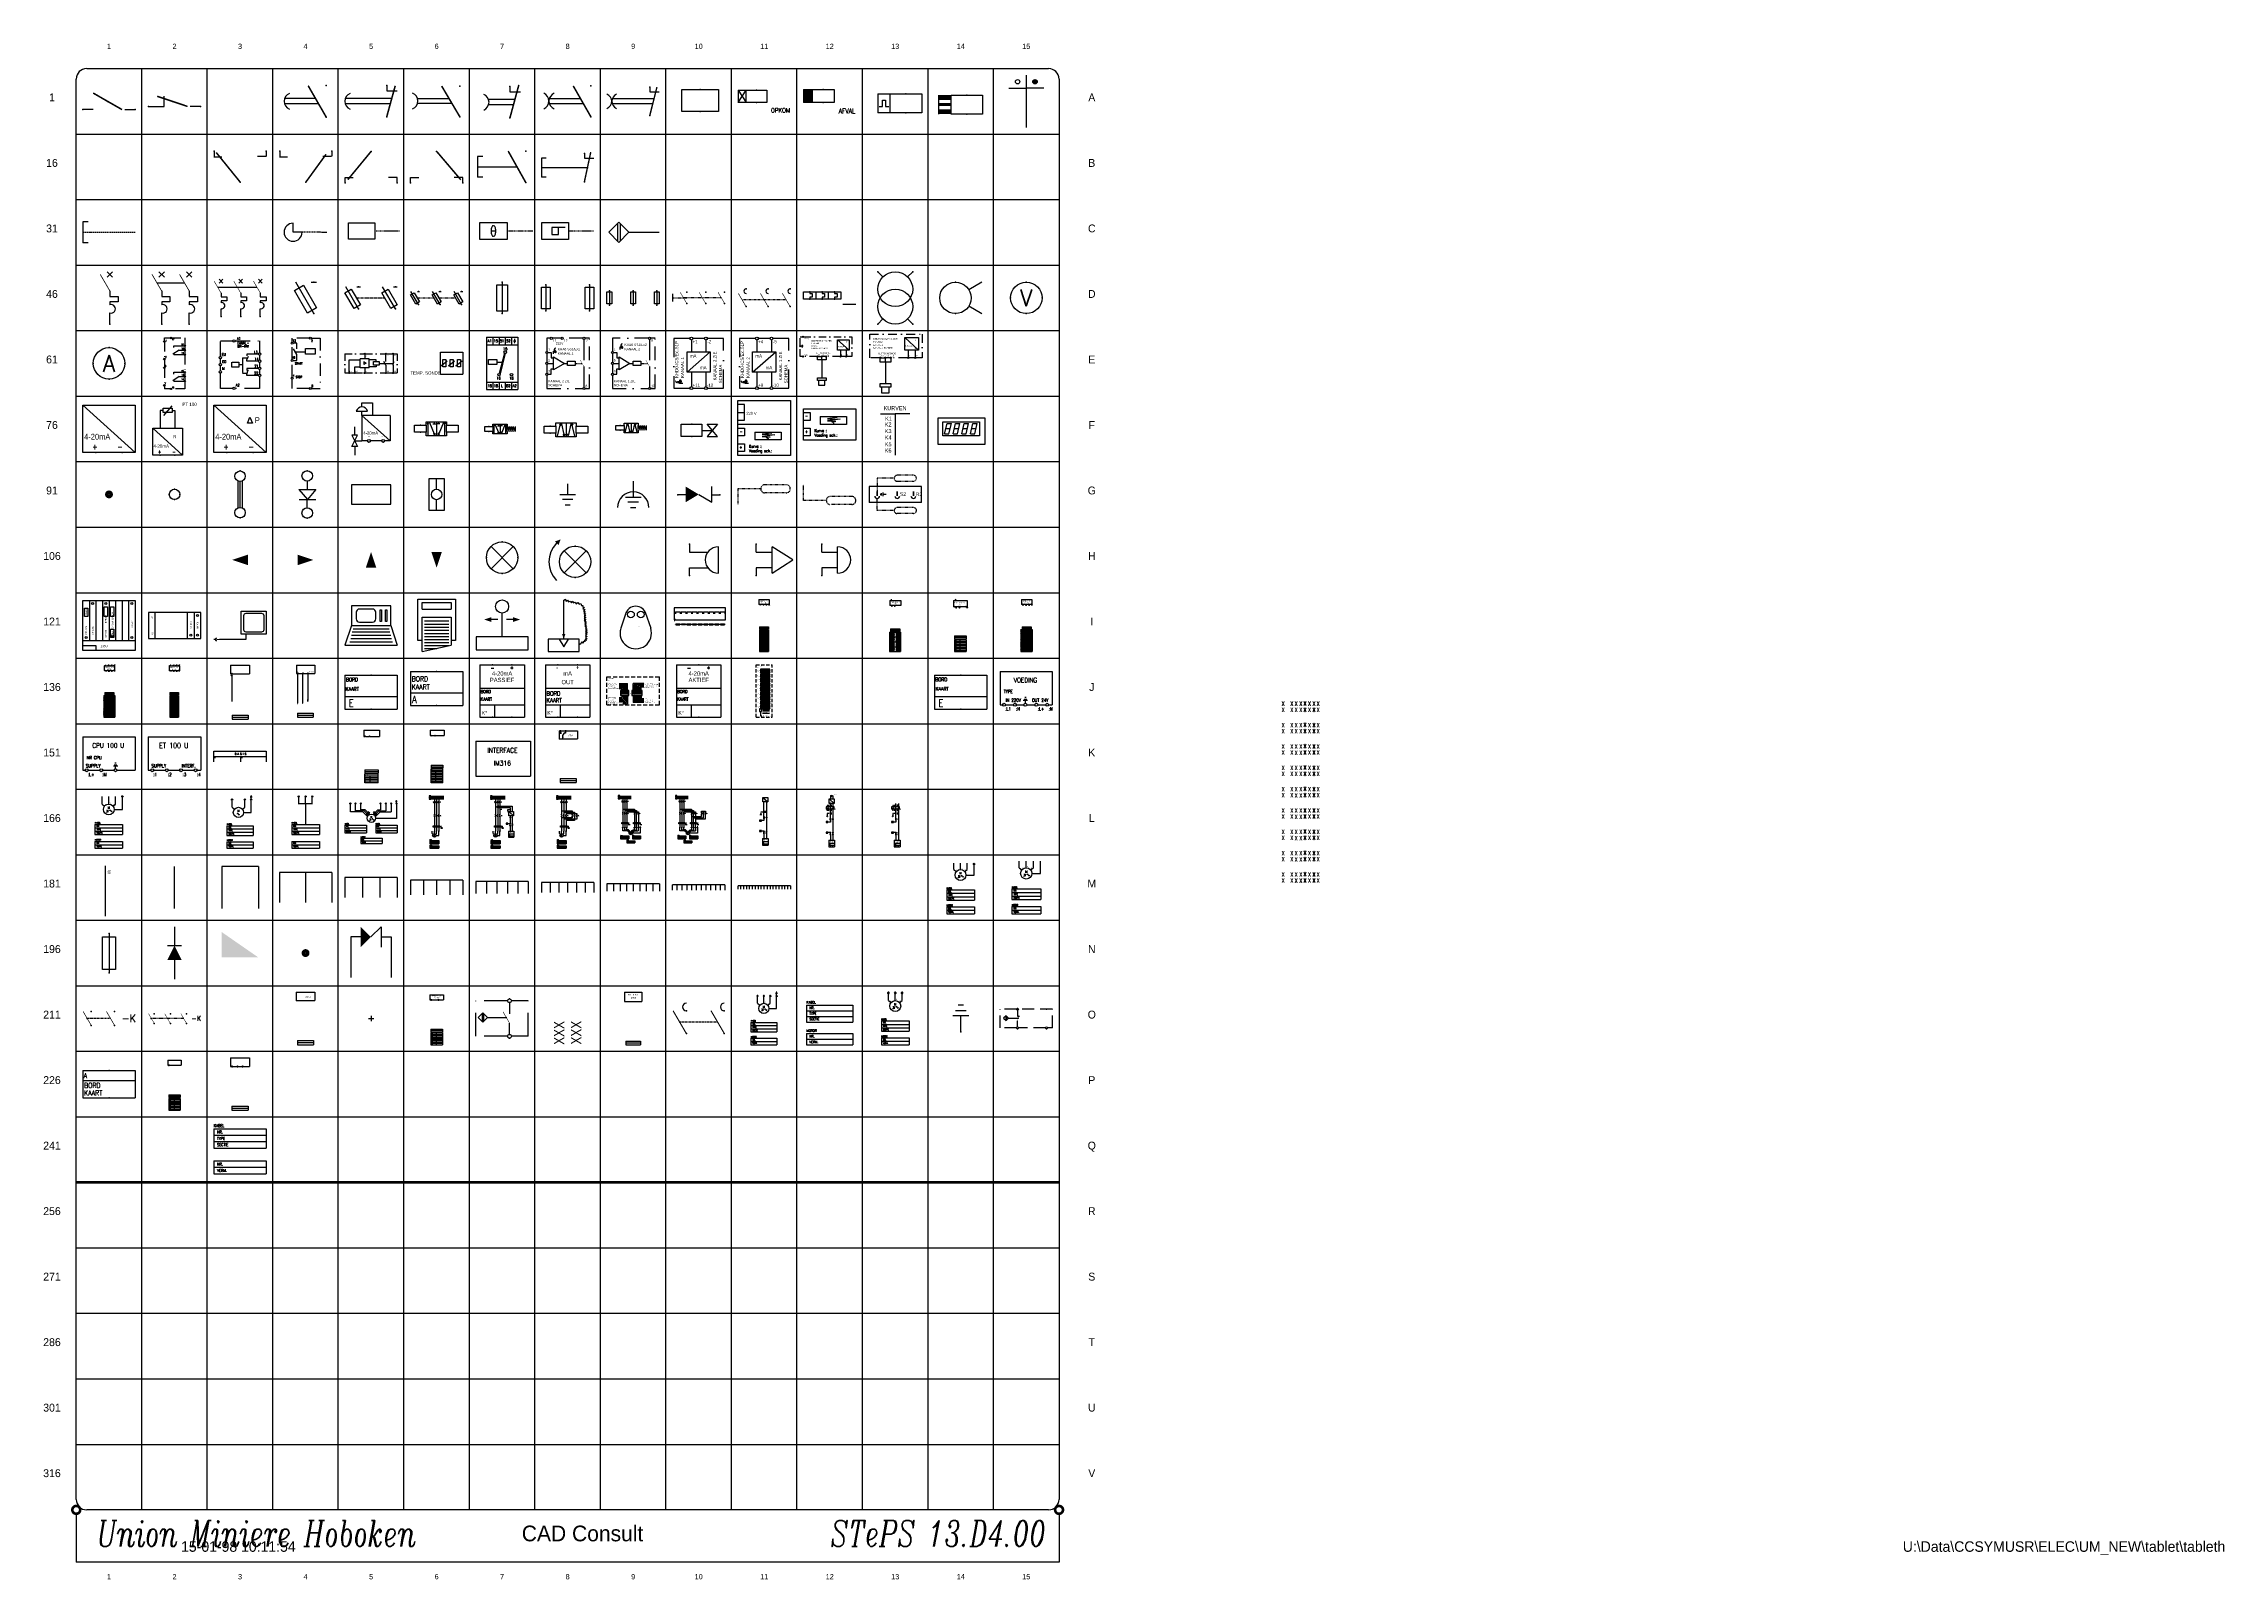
# Model space of a CAD drawing. Extents: x -6 to 410, y -3 to 290.
import ezdxf
from ezdxf.enums import TextEntityAlignment as Align

# ---------------------------------------------------------------- set-up
doc = ezdxf.new("R2010")
doc.units = 0
for name, pattern in [('DASHDOT', [25.4, 12.7, -6.35, 0, -6.35]), ('DASHED', [18.75, 12.5, -6.25]), ('HIDDEN', [0.375, 0.25, -0.125])]:
    doc.linetypes.add(name, pattern=pattern)
doc.layers.get('0').update_dxf_attribs({"linetype": 'CONTINUOUS'})
for name, color, linetype in [('1', 7, 'CONTINUOUS'), ('10', 1, 'DASHED'), ('11', 3, 'DASHED'), ('12', 2, 'DASHED'), ('2', 1, 'CONTINUOUS'), ('20', 7, 'HIDDEN'), ('21', 8, 'DASHDOT'), ('3', 4, 'CONTINUOUS'), ('30', 8, 'CONTINUOUS'), ('31', 8, 'CONTINUOUS'), ('32', 8, 'CONTINUOUS'), ('5', 2, 'CONTINUOUS'), ('9', 8, 'DASHED'), ('A', 7, 'CONTINUOUS'), ('BORDER', 7, 'CONTINUOUS'), ('C', 7, 'CONTINUOUS'), ('GRID', 9, 'CONTINUOUS'), ('GRID_FIX', 3, 'CONTINUOUS'), ('ORDER', 6, 'CONTINUOUS'), ('SCHEIDINGEN', 9, 'CONTINUOUS'), ('SYMB', 7, 'CONTINUOUS'), ('TXT', 7, 'CONTINUOUS'), ('ZWART', 7, 'CONTINUOUS')]:
    doc.layers.add(name, color=color, linetype=linetype)
doc.styles.add('CITYBLUEPRINT', font='cibt____.pfb')
doc.styles.add('DINY', font='SIMPLEX', dxfattribs={"width": 0.95})
doc.styles.add('ITALICC', font='ITALICC.shx', dxfattribs={"width": 0.7, "height": 5})
doc.styles.add('ROMANS', font='ROMANS', dxfattribs={"width": 0.85})

# ---------------------------------------------------------------- blocks, each defined once
blk = doc.blocks.new('KNOH')
at = {"layer": '1'}
for p, q in [((-5.5, 0), (-7.5, 0)), ((0.5, 0), (2.5, 0))]:
    blk.add_line(p, q, dxfattribs=at)
at = {"layer": '1', "const_width": 0.3}
blk.add_lwpolyline([(0, 0), (-5.53, 3.17)], dxfattribs=at)
at = {"layer": 'A', "color": 1, "linetype": 'CONTINUOUS'}
blk.add_point((-2.77, 1.58), dxfattribs=at)
at = {"layer": 'C', "color": 1, "linetype": 'CONTINUOUS'}
blk.add_point((-7.5, 0), dxfattribs=at)
at = {"layer": 'C', "color": 2, "linetype": 'CONTINUOUS'}
blk.add_point((2.5, 0), dxfattribs=at)
at = {"flags": 1}
blk.add_attdef('SYMBTYPE', (0, 0), '', height=0.2, dxfattribs=at)
at = {"layer": '10', "style": 'DINY', "width": 0.95}
blk.add_attdef('T1', text='', height=2.2, dxfattribs=at).set_placement((-7.21, 1), align=Align.RIGHT)
blk.add_attdef('T2', (1.5, 1), '', height=2.2, dxfattribs=at)
at = {"layer": '11', "style": 'ROMANS', "width": 0.85}
blk.add_attdef('LOCCODE', (-8.13, 9.03), '', height=3.2, dxfattribs=at)
at = {"layer": '12'}
blk.add_attdef('MATCODE', text='', height=3.2, dxfattribs=at).set_placement((-2.5, 6), align=Align.MIDDLE)
blk = doc.blocks.new('KNGH')
at = {"layer": '1'}
for p, q in [((-7.5, 0), (-4.5, 0)), ((-4.5, 0), (-4.5, 2)), ((2.5, 0), (0.5, 0))]:
    blk.add_line(p, q, dxfattribs=at)
at = {"layer": '1', "const_width": 0.3}
blk.add_lwpolyline([(0, 0), (-5.82, 1.96)], dxfattribs=at)
at = {"layer": 'A', "color": 1, "linetype": 'CONTINUOUS'}
blk.add_point((-2.91, 0.98), dxfattribs=at)
at = {"layer": 'C', "color": 1, "linetype": 'CONTINUOUS'}
blk.add_point((-7.5, 0), dxfattribs=at)
at = {"layer": 'C', "color": 2, "linetype": 'CONTINUOUS'}
blk.add_point((2.5, 0), dxfattribs=at)
at = {"flags": 1}
blk.add_attdef('SYMBTYPE', (0, 0), '', height=0.2, dxfattribs=at)
at = {"layer": '10', "style": 'DINY', "width": 0.95}
blk.add_attdef('T1', text='', height=2.2, dxfattribs=at).set_placement((-7.07, 1), align=Align.RIGHT)
blk.add_attdef('T2', (1.5, 1), '', height=2.2, dxfattribs=at)
at = {"layer": '11', "style": 'ROMANS', "width": 0.85}
blk.add_attdef('LOCCODE', (-7.16, 8.43), '', height=3.2, dxfattribs=at)
at = {"layer": '12', "width": 0.85}
blk.add_attdef('MATCODE', text='', height=3.2, dxfattribs=at).set_placement((-2.43, 4), align=Align.CENTER)
blk = doc.blocks.new('KTOKSL')
at = {"layer": '1'}
for p, q in [((-2.02, 3.5), (-7.92, 3.5)), ((-1.44, 2.5), (-7.92, 2.5))]:
    blk.add_line(p, q, dxfattribs=at)
at = {"layer": '1', "const_width": 0.3}
blk.add_lwpolyline([(0, 0), (-3.44, 5.98)], dxfattribs=at)
at = {"layer": '1'}
blk.add_arc((-6.38, 3), 1.62, 112.6199, 247.3801, dxfattribs=at)
at = {"layer": 'C', "color": 1}
blk.add_point((0, 6), dxfattribs=at)
at = {"layer": 'C', "color": 2}
blk.add_point((0, 0), dxfattribs=at)
at = {"flags": 1}
blk.add_attdef('SYMBTYPE', (0, 0), '', height=0.2, dxfattribs=at)
at = {"layer": '10', "style": 'DINY', "width": 0.95}
for tag, p in [('T2', (-1, 6.54)), ('T1', (-1, -2.32))]:
    blk.add_attdef(tag, text='', height=2.2, dxfattribs=at).set_placement(p, align=Align.RIGHT)
at = {"layer": '11', "style": 'ROMANS', "width": 0.85}
blk.add_attdef('LOCCODE', (3.24, 5.4), '', height=3.2, dxfattribs=at)
at = {"layer": '12', "style": 'DINY', "width": 0.95}
blk.add_attdef('MATCODE', (3, 1), '', height=3.2, dxfattribs=at)
blk = doc.blocks.new('KTOKOP')
at = {"layer": '1'}
for p, q in [((0, 6), (0, 5)), ((0, 5), (2, 5)), ((0.94, 3.5), (-7.92, 3.5)), ((0.67, 2.5), (-7.92, 2.5))]:
    blk.add_line(p, q, dxfattribs=at)
at = {"layer": '1', "const_width": 0.3}
blk.add_lwpolyline([(0, 0), (1.63, 5.95)], dxfattribs=at)
at = {"layer": '1'}
blk.add_arc((-6.38, 3), 1.62, 112.6199, 247.3801, dxfattribs=at)
at = {"layer": 'C', "color": 1}
blk.add_point((0, 6), dxfattribs=at)
at = {"layer": 'C', "color": 2}
blk.add_point((0, 0), dxfattribs=at)
at = {"flags": 1}
blk.add_attdef('SYMBTYPE', (0, 0), '', height=0.2, dxfattribs=at)
at = {"layer": '10', "style": 'DINY', "width": 0.95}
for tag, p in [('T2', (-1, 6.31)), ('T1', (-1, -2.14))]:
    blk.add_attdef(tag, text='', height=2.2, dxfattribs=at).set_placement(p, align=Align.RIGHT)
at = {"layer": '11', "style": 'ROMANS', "width": 0.85}
blk.add_attdef('LOCCODE', (3.49, 5.87), '', height=3.2, dxfattribs=at)
at = {"layer": '12', "style": 'DINY', "width": 0.95}
blk.add_attdef('MATCODE', (3, 1.5), '', height=3.2, dxfattribs=at)
blk = doc.blocks.new('KTAFOP')
at = {"layer": '1'}
for p, q in [((-7.98, 3.49), (-1.92, 3.49)), ((-1.34, 2.49), (-7.98, 2.49))]:
    blk.add_line(p, q, dxfattribs=at)
at = {"layer": '1', "const_width": 0.3}
blk.add_lwpolyline([(0.1, -0.01), (-3.36, 5.85)], dxfattribs=at)
at = {"layer": '1'}
blk.add_arc((-9.52, 2.99), 1.62, 292.6199, 67.3801, dxfattribs=at)
at = {"layer": 'C', "color": 1}
blk.add_point((0.1, 5.8), dxfattribs=at)
at = {"layer": 'C', "color": 2}
blk.add_point((0.1, -0.01), dxfattribs=at)
at = {"flags": 1}
blk.add_attdef('SYMBTYPE', (0, 0), '', height=0.2, dxfattribs=at)
at = {"layer": '10', "style": 'DINY', "width": 0.95}
for tag, p in [('T2', (-0.9, 6.99)), ('T1', (-0.9, -2.49))]:
    blk.add_attdef(tag, text='', height=2.2, dxfattribs=at).set_placement(p, align=Align.RIGHT)
at = {"layer": '11', "style": 'ROMANS', "width": 0.85}
blk.add_attdef('LOCCODE', (3.59, 5.52), '', height=3.2, dxfattribs=at)
at = {"layer": '12', "style": 'DINY', "width": 0.95}
blk.add_attdef('MATCODE', (3.1, 0.99), '', height=3.2, dxfattribs=at)
blk = doc.blocks.new('KTAFSL')
at = {"layer": '1'}
for p, q in [((0, 6), (0, 5)), ((0, 5), (2, 5)), ((0.94, 3.5), (-4.06, 3.5)), ((0.67, 2.5), (-4.06, 2.5))]:
    blk.add_line(p, q, dxfattribs=at)
at = {"layer": '1', "const_width": 0.3}
blk.add_lwpolyline([(0, 0), (1.7, 6.3)], dxfattribs=at)
at = {"layer": '1'}
blk.add_arc((-5.61, 3), 1.62, 292.6199, 67.3801, dxfattribs=at)
at = {"layer": 'C', "color": 1}
blk.add_point((0, 6), dxfattribs=at)
at = {"layer": 'C', "color": 2}
blk.add_point((0, 0), dxfattribs=at)
at = {"flags": 1}
blk.add_attdef('SYMBTYPE', (0, 0), '', height=0.2, dxfattribs=at)
at = {"layer": '10', "style": 'DINY', "width": 0.95}
for tag, p in [('T2', (-1, 5.72)), ('T1', (-1, -1.72))]:
    blk.add_attdef(tag, text='', height=2.2, dxfattribs=at).set_placement(p, align=Align.RIGHT)
at = {"layer": '11', "style": 'ROMANS', "width": 0.85}
blk.add_attdef('LOCCODE', (3.49, 5.7), '', height=3.2, dxfattribs=at)
at = {"layer": '12', "style": 'DINY', "width": 0.95}
blk.add_attdef('MATCODE', (3, 1.5), '', height=3.2, dxfattribs=at)
blk = doc.blocks.new('KTAOSL')
at = {"layer": '1'}
for p, q in [((-8.08, 3.5), (-2.02, 3.5)), ((-1.44, 2.5), (-8.08, 2.5))]:
    blk.add_line(p, q, dxfattribs=at)
at = {"layer": '1', "const_width": 0.3}
blk.add_lwpolyline([(0, 0), (-3.37, 5.9)], dxfattribs=at)
at = {"layer": '1'}
for centre, start, end in [((-9.62, 3), 292.6199, 67.3801), ((-6.38, 3), 112.6199, 247.3801)]:
    blk.add_arc(centre, 1.62, start, end, dxfattribs=at)
at = {"layer": 'C', "color": 1}
blk.add_point((0, 5.9), dxfattribs=at)
at = {"layer": 'C', "color": 2}
blk.add_point((0, 0), dxfattribs=at)
at = {"flags": 1}
blk.add_attdef('SYMBTYPE', (0, 0), '', height=0.2, dxfattribs=at)
at = {"layer": '10', "style": 'DINY', "width": 0.95}
for tag, p in [('T2', (-1, 6.61)), ('T1', (-1, -2.41))]:
    blk.add_attdef(tag, text='', height=2.2, dxfattribs=at).set_placement(p, align=Align.RIGHT)
at = {"layer": '11', "style": 'ROMANS', "width": 0.85}
blk.add_attdef('LOCCODE', (3.35, 5.59), '', height=3.2, dxfattribs=at)
at = {"layer": '12', "style": 'DINY', "width": 0.95}
blk.add_attdef('MATCODE', (3, 1), '', height=3.2, dxfattribs=at)
blk = doc.blocks.new('KTAOOP')
at = {"layer": '1'}
for p, q in [((0, 6), (0, 5)), ((0, 5), (2, 5)), ((0.94, 3.5), (-7.92, 3.5)), ((0.67, 2.5), (-7.92, 2.5))]:
    blk.add_line(p, q, dxfattribs=at)
at = {"layer": '1', "const_width": 0.3}
blk.add_lwpolyline([(0, 0), (1.51, 6)], dxfattribs=at)
at = {"layer": '1'}
for centre, start, end in [((-9.62, 3), 292.6199, 67.3801), ((-6.38, 3), 112.6199, 247.3801)]:
    blk.add_arc(centre, 1.62, start, end, dxfattribs=at)
at = {"layer": 'C', "color": 1}
blk.add_point((0, 6), dxfattribs=at)
at = {"layer": 'C', "color": 2}
blk.add_point((0, 0), dxfattribs=at)
at = {"flags": 1}
blk.add_attdef('SYMBTYPE', (0, 0), '', height=0.2, dxfattribs=at)
at = {"layer": '10', "style": 'DINY', "width": 0.95}
for tag, p in [('T2', (-1, 5.82)), ('T1', (-1, -2.41))]:
    blk.add_attdef(tag, text='', height=2.2, dxfattribs=at).set_placement(p, align=Align.RIGHT)
at = {"layer": '11', "style": 'ROMANS', "width": 0.85}
blk.add_attdef('LOCCODE', (3.18, 6.28), '', height=3.2, dxfattribs=at)
at = {"layer": '12', "style": 'DINY', "width": 0.95}
blk.add_attdef('MATCODE', (3, 1.5), '', height=3.2, dxfattribs=at)
blk = doc.blocks.new('KSP')
at = {"layer": '3'}
for p, q in [((-5, 0), (5, 0)), ((-5, -6), (-5, 0)), ((5, 0), (5, -6)), ((5, -6), (-5, -6))]:
    blk.add_line(p, q, dxfattribs=at)
at = {"layer": 'C', "color": 1}
blk.add_point((0, 0), dxfattribs=at)
at = {"layer": 'C', "color": 2}
blk.add_point((0, -6), dxfattribs=at)
at = {"flags": 1}
blk.add_attdef('SYMBTYPE', (0, 0), '', height=0.2, dxfattribs=at)
at = {"layer": '10', "style": 'DINY', "width": 0.95}
for tag, p in [('T2', (-1, 1)), ('T1', (-1, -9))]:
    blk.add_attdef(tag, text='', height=2.2, dxfattribs=at).set_placement(p, align=Align.RIGHT)
at = {"layer": '11', "style": 'ROMANS', "width": 0.85}
blk.add_attdef('LOCCODE', (7.86, 0.88), '', height=3.2, dxfattribs=at)
at = {"layer": '12', "style": 'DINY', "width": 0.95}
blk.add_attdef('MATCODE', (7, -4), '', height=3.2, dxfattribs=at)
blk = doc.blocks.new('KSPOK')
at = {"layer": '1'}
for p, q in [((-9, 6), (-5, 0)), ((-9, 0), (-5, 6)), ((-5, 0), (-5, 6))]:
    blk.add_line(p, q, dxfattribs=at)
at = {"layer": '3'}
for p, q in [((-9, 6), (5, 6)), ((-9, 6), (-9, 0)), ((5, 0), (-9, 0)), ((5, 6), (5, 0))]:
    blk.add_line(p, q, dxfattribs=at)
at = {"layer": 'C', "color": 1}
blk.add_point((0, 6), dxfattribs=at)
at = {"layer": 'C', "color": 2}
blk.add_point((0, 0), dxfattribs=at)
at = {"flags": 1}
blk.add_attdef('SYMBTYPE', (0, 0), '', height=0.2, dxfattribs=at)
at = {"layer": '1', "style": 'ROMANS', "width": 0.85}
blk.add_text('OPKOM', height=2.2, dxfattribs=at).set_placement((7, -4.9))
at = {"layer": '1', "style": 'DINY', "width": 0.95}
blk.add_attdef('TIJD', (7, -1.5), '', height=2.2, dxfattribs=at)
at = {"layer": '10', "style": 'DINY', "width": 0.95}
for tag, p in [('T2', (-1, 7)), ('T1', (-1, -3))]:
    blk.add_attdef(tag, text='', height=2.2, dxfattribs=at).set_placement(p, align=Align.RIGHT)
at = {"layer": '11', "style": 'ROMANS', "width": 0.85}
blk.add_attdef('LOCCODE', (7, 6.9), '', height=3.2, dxfattribs=at)
at = {"layer": '12', "style": 'DINY', "width": 0.95}
blk.add_attdef('MATCODE', (7, 2), '', height=3.2, dxfattribs=at)
blk = doc.blocks.new('KSPAF')
at = {"layer": '1'}
blk.add_line((-5, 0), (-5, 6), dxfattribs=at)
blk.add_solid([(-9, 6), (-5, 6), (-9, 0), (-5, 0)], dxfattribs=at)
at = {"layer": '3'}
for p, q in [((-9, 6), (5, 6)), ((-9, 6), (-9, 0)), ((5, 0), (-9, 0)), ((5, 6), (5, 0))]:
    blk.add_line(p, q, dxfattribs=at)
at = {"layer": 'C', "color": 1}
blk.add_point((0, 6), dxfattribs=at)
at = {"layer": 'C', "color": 2}
blk.add_point((0, 0), dxfattribs=at)
at = {"flags": 1}
blk.add_attdef('SYMBTYPE', (0, 0), '', height=0.2, dxfattribs=at)
at = {"layer": '1', "style": 'ROMANS', "width": 0.85}
blk.add_text('AFVAL', height=2.2, dxfattribs=at).set_placement((6.98, -4.9))
at = {"layer": '1', "style": 'DINY', "width": 0.95}
blk.add_attdef('TIJD', (7, -1.5), '', height=2.2, dxfattribs=at)
at = {"layer": '10', "style": 'DINY', "width": 0.95}
for tag, p in [('T2', (-1, 7)), ('T1', (-1, -3))]:
    blk.add_attdef(tag, text='', height=2.2, dxfattribs=at).set_placement(p, align=Align.RIGHT)
at = {"layer": '11', "style": 'ROMANS', "width": 0.85}
blk.add_attdef('LOCCODE', (7.02, 6.9), '', height=3.2, dxfattribs=at)
at = {"layer": '12', "style": 'DINY', "width": 0.95}
blk.add_attdef('MATCODE', (7, 2), '', height=3.2, dxfattribs=at)
blk = doc.blocks.new('KSPPINK')
at = {"layer": '1'}
for p, q in [((-8.5, 2), (-7.5, 2)), ((-7.5, 2), (-7.5, 4)), ((-7.5, 4), (-6.5, 4)), ((-6.5, 4), (-6.5, 2)), ((-6.5, 2), (-5.5, 2)), ((-5, 0), (-5, 6))]:
    blk.add_line(p, q, dxfattribs=at)
at = {"layer": '3'}
for p, q in [((-9, 6), (5, 6)), ((-9, 6), (-9, 0)), ((5, 0), (-9, 0)), ((5, 6), (5, 0))]:
    blk.add_line(p, q, dxfattribs=at)
at = {"layer": 'C', "color": 1}
blk.add_point((0, 6), dxfattribs=at)
at = {"layer": 'C', "color": 2}
blk.add_point((0, 0), dxfattribs=at)
at = {"flags": 1}
blk.add_attdef('SYMBTYPE', (0, 0), '', height=0.2, dxfattribs=at)
at = {"layer": '10', "style": 'DINY', "width": 0.95}
for tag, p in [('T2', (-1, 7)), ('T1', (-1, -3))]:
    blk.add_attdef(tag, text='', height=2.2, dxfattribs=at).set_placement(p, align=Align.RIGHT)
at = {"layer": '11', "style": 'ROMANS', "width": 0.85}
blk.add_attdef('LOCCODE', (7.44, 6.43), '', height=3.2, dxfattribs=at)
at = {"layer": '12', "style": 'DINY', "width": 0.95}
blk.add_attdef('MATCODE', (7, 2), '', height=3.2, dxfattribs=at)
blk = doc.blocks.new('KSPVALKL')
at = {"layer": '1'}
blk.add_line((-5, 0), (-5, 6), dxfattribs=at)
for points in [[(-5, 6), (-9, 6), (-5, 4.5), (-9, 4.5)], [(-5, 3.5), (-9, 3.5), (-5, 2.5), (-9, 2.5)], [(-9, 1.5), (-5, 1.5), (-9, 0), (-5, 0)]]:
    blk.add_solid(points, dxfattribs=at)
at = {"layer": '3'}
for p, q in [((-9, 6), (-9, 0)), ((-5, 6), (5, 6)), ((5, 0), (-5, 0)), ((5, 6), (5, 0))]:
    blk.add_line(p, q, dxfattribs=at)
at = {"layer": 'C', "color": 1}
blk.add_point((0, 6), dxfattribs=at)
at = {"layer": 'C', "color": 2}
blk.add_point((0, 0), dxfattribs=at)
at = {"flags": 1}
blk.add_attdef('SYMBTYPE', (0, 0), '', height=0.2, dxfattribs=at)
at = {"layer": '10', "style": 'DINY', "width": 0.95}
for tag, p in [('T2', (-1, 7)), ('T1', (-1, -3))]:
    blk.add_attdef(tag, text='', height=2.2, dxfattribs=at).set_placement(p, align=Align.RIGHT)
at = {"layer": '11', "style": 'ROMANS', "width": 0.85}
blk.add_attdef('LOCCODE', (7.02, 6.96), '', height=3.2, dxfattribs=at)
at = {"layer": '12', "style": 'DINY', "width": 0.95}
blk.add_attdef('MATCODE', (7, 2), '', height=3.2, dxfattribs=at)
blk = doc.blocks.new('KKR')
for p, q in [((3, 3), (5, 3)), ((3.02, 3.2), (4.98, 3.2)), ((3.02, 2.8), (4.98, 2.8)), ((3.08, 3.4), (4.92, 3.4)), ((3.08, 2.6), (4.92, 2.6)), ((3.2, 3.6), (4.8, 3.6)), ((3.2, 2.4), (4.8, 2.4)), ((3.4, 3.8), (4.6, 3.8)), ((3.4, 2.2), (4.6, 2.2))]:
    blk.add_line(p, q)
at = {"layer": '1'}
for p, q in [((-8, 0), (0, 0)), ((0, 6), (0, -18)), ((8, 0), (0, 0))]:
    blk.add_line(p, q, dxfattribs=at)
for centre in [(-4, 3), (4, 3)]:
    blk.add_circle(centre, 1, dxfattribs=at)
at = {"flags": 1}
blk.add_attdef('SYMBTYPE', (0, 0), '', height=0.2, dxfattribs=at)
at = {"layer": '1', "style": 'DINY', "width": 0.95}
for tag, p in [('MK1', (-2, -3.5)), ('MK2', (-2, -7)), ('MK3', (-2, -10.5)), ('MK4', (-2, -14)), ('MK5', (-2, -17.5))]:
    blk.add_attdef(tag, text='', height=2.2, dxfattribs=at).set_placement(p, align=Align.RIGHT)
for tag, p in [('VK1', (2, -3.5)), ('VK2', (2, -7)), ('VK3', (2, -10.5)), ('VK4', (2, -14)), ('VK5', (2, -17.5))]:
    blk.add_attdef(tag, p, '', height=2.2, dxfattribs=at)
blk = doc.blocks.new('KWISLB')
at = {"layer": '1'}
for p, q in [((-5.06, 4.9), (-3.53, 4.9)), ((-5, 6), (-5, 5)), ((4.95, 4.98), (3.3, 4.98)), ((5, 6), (5, 4.96))]:
    blk.add_line(p, q, dxfattribs=at)
at = {"layer": '1', "const_width": 0.3}
blk.add_lwpolyline([(0, 0), (-4.63, 5.72)], dxfattribs=at)
at = {"layer": 'C', "color": 1}
blk.add_point((-5, 6), dxfattribs=at)
at = {"layer": 'C', "color": 3}
blk.add_point((5, 6), dxfattribs=at)
at = {"layer": 'C', "color": 2}
blk.add_point((0, 0), dxfattribs=at)
at = {"layer": 'C', "color": 4}
blk.add_point((0, 0), dxfattribs=at)
at = {"flags": 1}
blk.add_attdef('SYMBTYPE', (0, 0), '', height=0.2, dxfattribs=at)
at = {"layer": '10', "style": 'ROMANS', "width": 0.85}
for tag, p in [('T3', (-6.14, 5.82)), ('T2', (3.96, 5.82)), ('T1', (-1.59, -1.52))]:
    blk.add_attdef(tag, text='', height=2.2, dxfattribs=at).set_placement(p, align=Align.RIGHT)
at = {"layer": '11', "style": 'ROMANS', "width": 0.85}
blk.add_attdef('LOCCODE', (7.47, 6.99), '', height=3.2, dxfattribs=at)
at = {"layer": '12', "width": 0.85}
blk.add_attdef('MATCODE', (7.38, 1.74), '', height=3.2, dxfattribs=at)
blk = doc.blocks.new('KWISRB')
at = {"layer": '1'}
for p, q in [((-5.06, 4.9), (-3.53, 4.9)), ((-5, 6), (-5, 5)), ((4.95, 4.98), (3.3, 4.98)), ((5, 6), (5, 5))]:
    blk.add_line(p, q, dxfattribs=at)
at = {"layer": '1', "const_width": 0.3}
blk.add_lwpolyline([(0, 0), (3.91, 5.38)], dxfattribs=at)
at = {"layer": 'C', "color": 1}
blk.add_point((-5, 6), dxfattribs=at)
at = {"layer": 'C', "color": 3}
blk.add_point((5, 6), dxfattribs=at)
at = {"layer": 'C', "color": 2}
blk.add_point((0, 0), dxfattribs=at)
at = {"layer": 'C', "color": 4}
blk.add_point((0, 0), dxfattribs=at)
at = {"flags": 1}
blk.add_attdef('SYMBTYPE', (0, 0), '', height=0.2, dxfattribs=at)
at = {"layer": '10', "style": 'ROMANS', "width": 0.85}
for tag, p in [('T3', (-6, 5.84)), ('T2', (3.11, 6.01)), ('T1', (-1.02, -1.28))]:
    blk.add_attdef(tag, text='', height=2.2, dxfattribs=at).set_placement(p, align=Align.RIGHT)
at = {"layer": '11', "style": 'ROMANS', "width": 0.85}
blk.add_attdef('LOCCODE', (7.47, 6.99), '', height=3.2, dxfattribs=at)
at = {"layer": '12', "width": 0.85}
blk.add_attdef('MATCODE', (7.38, 1.74), '', height=3.2, dxfattribs=at)
blk = doc.blocks.new('KWISLO')
at = {"layer": '1'}
for p, q in [((-5, -6), (-5, -4.99)), ((-5, -4.99), (-3.43, -4.99)), ((5, -4.99), (3.35, -4.99)), ((5, -6), (5, -4.99))]:
    blk.add_line(p, q, dxfattribs=at)
at = {"layer": '1', "const_width": 0.3}
blk.add_lwpolyline([(0, 0), (-4.46, -5.41)], dxfattribs=at)
at = {"layer": 'C', "color": 1}
blk.add_point((0, 0), dxfattribs=at)
at = {"layer": 'C', "color": 3}
blk.add_point((0, 0), dxfattribs=at)
at = {"layer": 'C', "color": 2}
blk.add_point((-5, -6), dxfattribs=at)
at = {"layer": 'C', "color": 4}
blk.add_point((5, -6), dxfattribs=at)
at = {"flags": 1}
blk.add_attdef('SYMBTYPE', (0, 0), '', height=0.2, dxfattribs=at)
at = {"layer": '10', "style": 'ROMANS', "width": 0.85}
for tag, p in [('T3', (-0.84, 0.53)), ('T2', (-5.69, -7.42)), ('T1', (4.16, -7.61))]:
    blk.add_attdef(tag, text='', height=2.2, dxfattribs=at).set_placement(p, align=Align.RIGHT)
at = {"layer": '11', "style": 'ROMANS', "width": 0.85}
blk.add_attdef('LOCCODE', (7.64, 0.9), '', height=3.2, dxfattribs=at)
at = {"layer": '12', "style": 'ROMANS', "width": 0.85}
blk.add_attdef('MATCODE', (6.73, -3.54), '', height=3.2, dxfattribs=at)
blk = doc.blocks.new('KWISRO')
at = {"layer": '1'}
for p, q in [((-5, -4.99), (-3.43, -4.99)), ((-5, -6), (-5, -4.99)), ((5, -4.99), (3.35, -4.99)), ((5, -6), (5, -4.99))]:
    blk.add_line(p, q, dxfattribs=at)
at = {"layer": '1', "const_width": 0.3}
blk.add_lwpolyline([(0, 0), (4.61, -5.42)], dxfattribs=at)
at = {"layer": 'C', "color": 1}
blk.add_point((0, 0), dxfattribs=at)
at = {"layer": 'C', "color": 3}
blk.add_point((0, 0), dxfattribs=at)
at = {"layer": 'C', "color": 2}
blk.add_point((-5, -6), dxfattribs=at)
at = {"layer": 'C', "color": 4}
blk.add_point((5, -6), dxfattribs=at)
at = {"flags": 1}
blk.add_attdef('SYMBTYPE', (0, 0), '', height=0.2, dxfattribs=at)
at = {"layer": '10', "style": 'ROMANS', "width": 0.85}
for tag, p in [('T3', (-0.99, 0.22)), ('T2', (-5.69, -7.91)), ('T1', (4.31, -7.73))]:
    blk.add_attdef(tag, text='', height=2.2, dxfattribs=at).set_placement(p, align=Align.RIGHT)
at = {"layer": '11', "style": 'ROMANS', "width": 0.85}
blk.add_attdef('LOCCODE', (7.49, 0.96), '', height=3.2, dxfattribs=at)
at = {"layer": '12', "style": 'ROMANS', "width": 0.85}
blk.add_attdef('MATCODE', (6.58, -3.47), '', height=3.2, dxfattribs=at)
blk = doc.blocks.new('DNO')
at = {"layer": '1', "const_width": 0.3}
blk.add_lwpolyline([(0, 0), (-3.36, 6)], dxfattribs=at)
at = {"layer": '3'}
for p, q in [((-9.2, 5), (-9.2, 1)), ((-8.2, 5), (-9.2, 5)), ((-8.2, 1), (-9.2, 1))]:
    blk.add_line(p, q, dxfattribs=at)
at = {"layer": '9'}
blk.add_line((-9.2, 3), (-1.68, 3), dxfattribs=at)
at = {"layer": 'C', "color": 1}
blk.add_point((0, 6), dxfattribs=at)
at = {"layer": 'C', "color": 2}
blk.add_point((0, 0), dxfattribs=at)
at = {"flags": 1}
blk.add_attdef('SYMBTYPE', (0, 0), '', height=0.2, dxfattribs=at)
at = {"layer": '10', "style": 'DINY', "width": 0.95}
for tag, p in [('T2', (-1, 7)), ('T1', (-1, -3))]:
    blk.add_attdef(tag, text='', height=2.2, dxfattribs=at).set_placement(p, align=Align.RIGHT)
at = {"layer": '11', "style": 'ROMANS', "width": 0.85}
blk.add_attdef('LOCCODE', (3.39, 6.03), '', height=3.2, dxfattribs=at)
at = {"layer": '12', "style": 'DINY', "width": 0.95}
blk.add_attdef('MATCODE', (3, 1), '', height=3.2, dxfattribs=at)
blk = doc.blocks.new('DNG')
at = {"layer": '1'}
for p, q in [((0, 6), (0, 5)), ((0, 5), (2, 5))]:
    blk.add_line(p, q, dxfattribs=at)
at = {"layer": '1', "const_width": 0.3}
blk.add_lwpolyline([(0, 0), (1.36, 6.33)], dxfattribs=at)
at = {"layer": '3'}
for p, q in [((-9.2, 5), (-9.2, 1)), ((-8.2, 5), (-9.2, 5)), ((-8.2, 1), (-9.2, 1))]:
    blk.add_line(p, q, dxfattribs=at)
at = {"layer": '9'}
blk.add_line((-9.2, 3), (0.8, 3), dxfattribs=at)
at = {"layer": 'C', "color": 1}
blk.add_point((0, 6), dxfattribs=at)
at = {"layer": 'C', "color": 2}
blk.add_point((0, 0), dxfattribs=at)
at = {"flags": 1}
blk.add_attdef('SYMBTYPE', (0, 0), '', height=0.2, dxfattribs=at)
at = {"layer": '10', "style": 'DINY', "width": 0.95}
for tag, p in [('T2', (-1, 7)), ('T1', (-1, -3))]:
    blk.add_attdef(tag, text='', height=2.2, dxfattribs=at).set_placement(p, align=Align.RIGHT)
at = {"layer": '11', "style": 'ROMANS', "width": 0.85}
blk.add_attdef('LOCCODE', (3.62, 6.55), '', height=3.2, dxfattribs=at)
at = {"layer": '12', "style": 'DINY', "width": 0.95}
blk.add_attdef('MATCODE', (3, 1.5), '', height=3.2, dxfattribs=at)
blk = doc.blocks.new('BDKN')
at = {"layer": '1', "linetype": 'HIDDEN'}
blk.add_line((-9.97, 0.02), (0.03, 0.02), dxfattribs=at)
at = {"layer": '3'}
for p, q in [((-9.97, 2.02), (-9.97, -1.98)), ((-8.97, 2.02), (-9.97, 2.02)), ((-8.97, -1.98), (-9.97, -1.98))]:
    blk.add_line(p, q, dxfattribs=at)
at = {"flags": 1}
blk.add_attdef('SYMBTYPE', (0, 0), '', height=0.2, dxfattribs=at)
blk = doc.blocks.new('BNOK')
at = {"layer": '1', "linetype": 'HIDDEN'}
blk.add_line((0, 0), (-5.49, 0.03), dxfattribs=at)
at = {"layer": '3'}
for p, q in [((-7.49, 0.03), (-7.49, 2.03)), ((-5.49, 0.03), (-7.49, 0.03))]:
    blk.add_line(p, q, dxfattribs=at)
blk.add_arc((-7.49, 0.03), 2, 90, 0, dxfattribs=at)
at = {"flags": 1}
blk.add_attdef('SYMBTYPE', (0, 0), '', height=0.2, dxfattribs=at)
blk = doc.blocks.new('BVAR')
at = {"layer": '1', "linetype": 'HIDDEN'}
blk.add_line((-7.5, 0), (0, 0), dxfattribs=at)
at = {"layer": '3'}
for p, q in [((-15.5, 2.5), (-7.5, 2.5)), ((-15.5, -2.5), (-15.5, 2.5)), ((-7.5, 2.5), (-7.5, -2.5)), ((-7.5, -2.5), (-15.5, -2.5))]:
    blk.add_line(p, q, dxfattribs=at)
at = {"flags": 1}
blk.add_attdef('SYMBTYPE', (0, 0), '', height=0.2, dxfattribs=at)
blk = doc.blocks.new('BTEMP')
at = {"layer": '1'}
blk.add_line((-12.2, 0), (-10.8, 0), dxfattribs=at)
at = {"layer": '1', "linetype": 'HIDDEN'}
blk.add_line((-7.5, 0), (0, 0), dxfattribs=at)
at = {"layer": '1'}
blk.add_lwpolyline([(-10.8, 0, 0.045823), (-10.86, 0.64, 0.059412), (-11.01, 1.11, 0.101131), (-11.28, 1.49, 0.219221), (-11.5, 1.57, 0.18898), (-11.73, 1.47, 0.101131), (-11.99, 1.11, 0.059412), (-12.14, 0.64, 0.045823), (-12.2, 0, 0.045823), (-12.14, -0.64, 0.059412), (-11.99, -1.11, 0.101131), (-11.73, -1.47, 0.18898), (-11.5, -1.57, 0.18898), (-11.27, -1.47, 0.101131), (-11.01, -1.11, 0.059412), (-10.86, -0.64, 0.045823)], format="xyb", close=True, dxfattribs=at)
at = {"layer": '3'}
for p, q in [((-15.5, 2.5), (-7.5, 2.5)), ((-15.5, -2.5), (-15.5, 2.5)), ((-7.5, 2.5), (-7.5, -2.5)), ((-7.5, -2.5), (-15.5, -2.5))]:
    blk.add_line(p, q, dxfattribs=at)
at = {"flags": 1}
blk.add_attdef('SYMBTYPE', (0, 0), '', height=0.2, dxfattribs=at)
blk = doc.blocks.new('BDEB')
at = {"layer": '1'}
for p, q in [((-8.5, 1), (-12.5, 1)), ((-12.5, 1), (-12.5, -1)), ((-10.5, -1), (-10.5, 1)), ((-12.5, -1), (-10.5, -1))]:
    blk.add_line(p, q, dxfattribs=at)
at = {"layer": '1', "linetype": 'HIDDEN'}
blk.add_line((-7.5, 0), (0, 0), dxfattribs=at)
at = {"layer": '3'}
for p, q in [((-15.5, 2.5), (-7.5, 2.5)), ((-15.5, -2.5), (-15.5, 2.5)), ((-7.5, 2.5), (-7.5, -2.5)), ((-7.5, -2.5), (-15.5, -2.5))]:
    blk.add_line(p, q, dxfattribs=at)
at = {"flags": 1}
blk.add_attdef('SYMBTYPE', (0, 0), '', height=0.2, dxfattribs=at)
blk = doc.blocks.new('BNAD')
at = {"layer": '1'}
for p, q in [((-10.35, 2.16), (-10.35, -2.15)), ((-9.68, 2.16), (-9.68, -2.18))]:
    blk.add_line(p, q, dxfattribs=at)
at = {"layer": '3'}
for p, q in [((-10, 2.5), (-12.5, 0)), ((-12.5, 0), (-10, -2.5)), ((-7.5, 0), (-10, 2.5)), ((-10, -2.5), (-7.5, 0))]:
    blk.add_line(p, q, dxfattribs=at)
at = {"layer": '9'}
blk.add_line((-7.5, 0), (0, 0), dxfattribs=at)
at = {"flags": 1}
blk.add_attdef('SYMBTYPE', (0, 0), '', height=0.2, dxfattribs=at)
blk = doc.blocks.new('AUTOM1')
at = {"layer": '1'}
for p, q in [((1, -1), (-1, 1)), ((-1, -1), (1, 1)), ((0, -6), (0, -8)), ((0, -8), (3, -8)), ((3, -10), (0, -10)), ((0, -10), (0, -11)), ((0, -18), (0, -14)), ((3, -8), (3, -10))]:
    blk.add_line(p, q, dxfattribs=at)
at = {"layer": '1', "const_width": 0.3}
blk.add_lwpolyline([(0, -6), (-3.51, 0.02)], dxfattribs=at)
at = {"layer": '1'}
blk.add_arc((0.44, -12.5), 1.56, 253.7398, 106.2602, dxfattribs=at)
at = {"layer": 'C', "color": 1}
blk.add_point((0, 0), dxfattribs=at)
at = {"layer": 'C', "color": 2}
blk.add_point((0, -18), dxfattribs=at)
at = {"flags": 1}
blk.add_attdef('SYMBTYPE', (0, 0), '', height=0.2, dxfattribs=at)
at = {"layer": '1', "style": 'DINY', "width": 0.95}
blk.add_attdef('ZEKVAL', (6, -8.98), '', height=2.2, dxfattribs=at)
at = {"layer": '11', "style": 'ROMANS', "width": 0.85}
blk.add_attdef('LOCCODE', (5.91, 1.9), '', height=3, dxfattribs=at)
at = {"layer": '12', "style": 'DINY', "width": 0.95}
blk.add_attdef('MATCODE', (6, -4.41), '', height=3.2, dxfattribs=at)
blk = doc.blocks.new('AUTOM2')
at = {"layer": '1'}
for p, q in [((1, -1), (-1, 1)), ((-1, -1), (1, 1)), ((11, -1), (9, 1)), ((9, -1), (11, 1)), ((-1.73, -3), (8.27, -3)), ((0, -6), (0, -8)), ((10, -6), (10, -8)), ((0, -8), (3, -8)), ((3, -10), (0, -10)), ((0, -10), (0, -11)), ((0, -18), (0, -14)), ((3, -8), (3, -10)), ((10, -8), (13, -8)), ((10, -10), (10, -11)), ((13, -10), (10, -10)), ((10, -18), (10, -14)), ((13, -8), (13, -10))]:
    blk.add_line(p, q, dxfattribs=at)
at = {"layer": '1', "const_width": 0.3}
for points in [[(0, -6), (-3.51, 0.02)], [(10, -6), (6.49, 0.02)]]:
    blk.add_lwpolyline(points, dxfattribs=at)
at = {"layer": '1'}
for centre in [(0.44, -12.5), (10.44, -12.5)]:
    blk.add_arc(centre, 1.56, 253.7398, 106.2602, dxfattribs=at)
at = {"layer": 'C', "color": 1}
blk.add_point((0, 0), dxfattribs=at)
at = {"layer": 'C', "color": 3}
blk.add_point((10, 0), dxfattribs=at)
at = {"layer": 'C', "color": 2}
blk.add_point((0, -18), dxfattribs=at)
at = {"layer": 'C', "color": 4}
blk.add_point((10, -18), dxfattribs=at)
at = {"flags": 1}
blk.add_attdef('SYMBTYPE', (0, 0), '', height=0.2, dxfattribs=at)
at = {"layer": '1', "style": 'DINY', "width": 0.95}
blk.add_attdef('ZEKVAL', (16, -8.98), '', height=2.2, dxfattribs=at)
at = {"layer": '11', "style": 'ROMANS', "width": 0.85}
blk.add_attdef('LOCCODE', (15.81, 0.95), '', height=3.2, dxfattribs=at)
at = {"layer": '12', "style": 'DINY', "width": 0.95}
blk.add_attdef('MATCODE', (16, -4.41), '', height=3.2, dxfattribs=at)
blk = doc.blocks.new('AUTOM3')
at = {"layer": '1'}
for p, q in [((1, -1), (-1, 1)), ((-1, -1), (1, 1)), ((11, -1), (9, 1)), ((9, -1), (11, 1)), ((21, -1), (19, 1)), ((19, -1), (21, 1)), ((-1.7, -3), (18.3, -3)), ((0, -6), (0, -8)), ((0, -8), (3, -8)), ((0, -10), (0, -11)), ((3, -10), (0, -10)), ((3, -8), (3, -10)), ((10, -6), (10, -8)), ((10, -8), (13, -8)), ((10, -10), (10, -11)), ((13, -10), (10, -10)), ((13, -8), (13, -10)), ((20, -6), (20, -8)), ((20, -8), (23, -8)), ((23, -10), (20, -10)), ((20, -10), (20, -11)), ((23, -8), (23, -10)), ((0, -18), (0, -14)), ((10, -18), (10, -14)), ((20, -18), (20, -14))]:
    blk.add_line(p, q, dxfattribs=at)
at = {"layer": '1', "const_width": 0.3}
for points in [[(0, -6), (-3.5, 0)], [(10, -6), (6.5, 0)], [(20, -6), (16.5, 0)]]:
    blk.add_lwpolyline(points, dxfattribs=at)
at = {"layer": '1'}
for centre in [(0.4, -12.5), (10.4, -12.5), (20.4, -12.5)]:
    blk.add_arc(centre, 1.56, 253.7398, 106.2602, dxfattribs=at)
at = {"layer": 'C', "color": 1}
blk.add_point((0, 0), dxfattribs=at)
at = {"layer": 'C', "color": 3}
blk.add_point((10, 0), dxfattribs=at)
at = {"layer": 'C', "color": 5}
blk.add_point((20, 0), dxfattribs=at)
at = {"layer": 'C', "color": 2}
blk.add_point((0, -18), dxfattribs=at)
at = {"layer": 'C', "color": 4}
blk.add_point((10, -18), dxfattribs=at)
at = {"layer": 'C', "color": 6}
blk.add_point((20, -18), dxfattribs=at)
at = {"flags": 1}
blk.add_attdef('SYMBTYPE', (0, 0), '', height=0.2, dxfattribs=at)
at = {"layer": '1', "style": 'DINY', "width": 0.95}
blk.add_attdef('ZEKVAL', (26, -9), '', height=2.2, dxfattribs=at)
at = {"layer": '11', "style": 'ROMANS', "width": 0.85}
blk.add_attdef('LOCCODE', (25.8, 0.8), '', height=3.2, dxfattribs=at)
at = {"layer": '12', "style": 'DINY', "width": 0.95}
blk.add_attdef('MATCODE', (26, -4.4), '', height=3.2, dxfattribs=at)
blk = doc.blocks.new('SCHZEK1')
at = {"layer": '1'}
for p, q in [((-3.71, 4.42), (-1.98, 5.42)), ((-1.21, 0.09), (-3.71, 4.42)), ((0, 0), (-3.46, 6)), ((-1.98, 5.42), (0.52, 1.09)), ((-0.5, 6), (0.5, 6)), ((0.52, 1.09), (-1.21, 0.09))]:
    blk.add_line(p, q, dxfattribs=at)
at = {"layer": 'C', "color": 1}
blk.add_point((0, 6), dxfattribs=at)
at = {"layer": 'C', "color": 2}
blk.add_point((0, 0), dxfattribs=at)
at = {"flags": 1}
blk.add_attdef('SYMBTYPE', (0, 0), '', height=0.2, dxfattribs=at)
at = {"layer": '1', "style": 'DINY', "width": 0.95}
blk.add_attdef('ZEKVAL', (3, -3), '', height=2.2, dxfattribs=at)
at = {"layer": '11', "style": 'ROMANS', "width": 0.85}
blk.add_attdef('LOCCODE', (3.73, 6.82), '', height=3.2, dxfattribs=at)
at = {"layer": '12', "style": 'ROMANS', "width": 0.85}
blk.add_attdef('MATCODE', (3.48, 1.58), '', height=3.2, dxfattribs=at)
blk = doc.blocks.new('SCHZEK2')
at = {"layer": '1'}
for p, q in [((-10, 0), (-13.46, 6)), ((-10.5, 6), (-9.5, 6)), ((0, 0), (-3.46, 6)), ((-0.5, 6), (0.5, 6)), ((-13.71, 4.42), (-11.98, 5.42)), ((-11.21, 0.09), (-13.71, 4.42)), ((-11.98, 5.42), (-9.48, 1.09)), ((-9.48, 1.09), (-11.21, 0.09)), ((-3.71, 4.42), (-1.98, 5.42)), ((-1.21, 0.09), (-3.71, 4.42)), ((-1.98, 5.42), (0.52, 1.09)), ((0.52, 1.09), (-1.21, 0.09))]:
    blk.add_line(p, q, dxfattribs=at)
at = {"layer": '1', "linetype": 'HIDDEN'}
blk.add_line((-10.58, 3), (-2.89, 3), dxfattribs=at)
at = {"layer": 'C', "color": 1}
blk.add_point((-10, 6), dxfattribs=at)
at = {"layer": 'C', "color": 3}
blk.add_point((0, 6), dxfattribs=at)
at = {"layer": 'C', "color": 2}
blk.add_point((-10, 0), dxfattribs=at)
at = {"layer": 'C', "color": 4}
blk.add_point((0, 0), dxfattribs=at)
at = {"flags": 1}
blk.add_attdef('SYMBTYPE', (-0.13, -0.31), '', height=0.2, dxfattribs=at)
at = {"layer": '1', "style": 'DINY', "width": 0.95}
blk.add_attdef('ZEKVAL', (3, -3), '', height=2.2, dxfattribs=at)
at = {"layer": '11', "style": 'ROMANS', "width": 0.85}
blk.add_attdef('LOCCODE', (3.32, 6.39), '', height=3.2, dxfattribs=at)
at = {"layer": '12', "style": 'ROMANS', "width": 0.85}
blk.add_attdef('MATCODE', (3.32, 1.15), '', height=3.2, dxfattribs=at)
blk = doc.blocks.new('SCHZEK3')
at = {"layer": '1'}
for p, q in [((-23.7, 4.4), (-22, 5.4)), ((-21.2, 0.1), (-23.7, 4.4)), ((-20, 0), (-23.5, 6)), ((-22, 5.4), (-19.5, 1.1)), ((-19.5, 1.1), (-21.2, 0.1)), ((-20.5, 6), (-19.5, 6)), ((-13.7, 4.4), (-12, 5.4)), ((-11.2, 0.1), (-13.7, 4.4)), ((-10, 0), (-13.5, 6)), ((-12, 5.4), (-9.5, 1.1)), ((-9.5, 1.1), (-11.2, 0.1)), ((-10.5, 6), (-9.5, 6)), ((-3.7, 4.4), (-2, 5.4)), ((-1.2, 0.1), (-3.7, 4.4)), ((0, 0), (-3.5, 6)), ((-2, 5.4), (0.5, 1.1)), ((0.5, 1.1), (-1.2, 0.1)), ((-0.5, 6), (0.5, 6))]:
    blk.add_line(p, q, dxfattribs=at)
at = {"layer": '1', "linetype": 'HIDDEN'}
for p, q in [((-20.6, 3), (-12.9, 3)), ((-10.6, 3), (-2.9, 3))]:
    blk.add_line(p, q, dxfattribs=at)
at = {"layer": 'C', "color": 1}
blk.add_point((-20, 6), dxfattribs=at)
at = {"layer": 'C', "color": 2}
blk.add_point((-20, 0), dxfattribs=at)
at = {"layer": 'C', "color": 3}
blk.add_point((-10, 6), dxfattribs=at)
at = {"layer": 'C', "color": 4}
blk.add_point((-10, 0), dxfattribs=at)
at = {"layer": 'C', "color": 5}
blk.add_point((0, 6), dxfattribs=at)
at = {"layer": 'C', "color": 6}
blk.add_point((0, 0), dxfattribs=at)
at = {"flags": 1}
blk.add_attdef('SYMBTYPE', (0, 0), '', height=0.2, dxfattribs=at)
at = {"layer": '1', "style": 'DINY', "width": 0.95}
blk.add_attdef('ZEKVAL', (3, -3), '', height=2.2, dxfattribs=at)
at = {"layer": '11', "style": 'ROMANS', "width": 0.85}
blk.add_attdef('LOCCODE', (3.4, 6.6), '', height=3.2, dxfattribs=at)
at = {"layer": '12', "style": 'ROMANS', "width": 0.85}
blk.add_attdef('MATCODE', (3.2, 1.3), '', height=3.2, dxfattribs=at)
blk = doc.blocks.new('ZEK1')
at = {"layer": '1'}
for p, q in [((-1, 5.5), (1, 5.5)), ((-1, 0.5), (-1, 5.5)), ((0, 6), (0, 0)), ((1, 5.5), (1, 0.5)), ((1, 0.5), (-1, 0.5))]:
    blk.add_line(p, q, dxfattribs=at)
at = {"layer": 'C', "color": 1}
blk.add_point((0, 6), dxfattribs=at)
at = {"layer": 'C', "color": 2}
blk.add_point((0, 0), dxfattribs=at)
at = {"flags": 1}
blk.add_attdef('SYMBTYPE', (0, 0), '', height=0.2, dxfattribs=at)
at = {"layer": '1', "style": 'DINY', "width": 0.95}
blk.add_attdef('ZEKVAL', (3, -1), '', height=2.2, dxfattribs=at)
at = {"layer": '11', "style": 'ROMANS', "width": 0.85}
blk.add_attdef('LOCCODE', (2.96, 7.12), '', height=3.2, dxfattribs=at)
at = {"layer": '12', "style": 'DINY', "width": 0.95}
blk.add_attdef('MATCODE', (3, 2.5), '', height=3.2, dxfattribs=at)
blk = doc.blocks.new('ZEK2')
at = {"layer": '1'}
for p, q in [((-11, 0.5), (-11, 5.5)), ((-11, 5.5), (-9, 5.5)), ((-10, 6), (-10, 0)), ((-9, 5.5), (-9, 0.5)), ((-1, 0.5), (-1, 5.5)), ((-1, 5.5), (1, 5.5)), ((0, 6), (0, 0)), ((1, 5.5), (1, 0.5)), ((-9, 0.5), (-11, 0.5)), ((1, 0.5), (-1, 0.5))]:
    blk.add_line(p, q, dxfattribs=at)
at = {"layer": 'C', "color": 1}
blk.add_point((-10, 6), dxfattribs=at)
at = {"layer": 'C', "color": 3}
blk.add_point((0, 6), dxfattribs=at)
at = {"layer": 'C', "color": 2}
blk.add_point((-10, 0), dxfattribs=at)
at = {"layer": 'C', "color": 4}
blk.add_point((0, 0), dxfattribs=at)
at = {"flags": 1}
blk.add_attdef('SYMBTYPE', (0, 0), '', height=0.2, dxfattribs=at)
at = {"layer": '1', "style": 'DINY', "width": 0.95}
blk.add_attdef('ZEKVAL', (3, -1), '', height=2.2, dxfattribs=at)
at = {"layer": '11', "style": 'ROMANS', "width": 0.85}
blk.add_attdef('LOCCODE', (2.87, 7.55), '', height=3.2, dxfattribs=at)
at = {"layer": '12', "style": 'DINY', "width": 0.95}
blk.add_attdef('MATCODE', (3, 2.5), '', height=3.2, dxfattribs=at)
blk = doc.blocks.new('ZEK3')
at = {"layer": '1'}
for p, q in [((-21, 5.5), (-19, 5.5)), ((-21, 0.5), (-21, 5.5)), ((-19, 0.5), (-21, 0.5)), ((-20, 6), (-20, 0)), ((-19, 5.5), (-19, 0.5)), ((-11, 0.5), (-11, 5.5)), ((-11, 5.5), (-9, 5.5)), ((-9, 0.5), (-11, 0.5)), ((-10, 6), (-10, 0)), ((-9, 5.5), (-9, 0.5)), ((-1, 0.5), (-1, 5.5)), ((-1, 5.5), (1, 5.5)), ((1, 0.5), (-1, 0.5)), ((0, 6), (0, 0)), ((1, 5.5), (1, 0.5))]:
    blk.add_line(p, q, dxfattribs=at)
at = {"layer": 'C', "color": 1}
blk.add_point((-20, 6), dxfattribs=at)
at = {"layer": 'C', "color": 2}
blk.add_point((-20, 0), dxfattribs=at)
at = {"layer": 'C', "color": 3}
blk.add_point((-10, 6), dxfattribs=at)
at = {"layer": 'C', "color": 4}
blk.add_point((-10, 0), dxfattribs=at)
at = {"layer": 'C', "color": 5}
blk.add_point((0, 6), dxfattribs=at)
at = {"layer": 'C', "color": 6}
blk.add_point((0, 0), dxfattribs=at)
at = {"flags": 1}
blk.add_attdef('SYMBTYPE', (0, 0), '', height=0.2, dxfattribs=at)
at = {"layer": '1', "style": 'DINY', "width": 0.95}
blk.add_attdef('ZEKVAL', (3, -1), '', height=2.2, dxfattribs=at)
at = {"layer": '11', "style": 'ROMANS', "width": 0.85}
blk.add_attdef('LOCCODE', (2.78, 7.66), '', height=3.2, dxfattribs=at)
at = {"layer": '12', "style": 'DINY', "width": 0.95}
blk.add_attdef('MATCODE', (3, 2.5), '', height=3.2, dxfattribs=at)
blk = doc.blocks.new('SCHAK3')
at = {"layer": '1'}
blk.add_line((-27.5, -0.9), (-27.5, -4.9), dxfattribs=at)
at = {"layer": '1', "linetype": 'HIDDEN'}
for p, q in [((-27.5, -2.9), (-20, -2.9)), ((-1.7, -3), (-21.7, -3))]:
    blk.add_line(p, q, dxfattribs=at)
at = {"layer": '1', "const_width": 0.3}
for points in [[(-20, -6), (-23.5, 0)], [(-10, -6), (-13.5, 0)], [(0, -6), (-3.5, 0)]]:
    blk.add_lwpolyline(points, dxfattribs=at)
at = {"layer": 'C', "color": 1}
blk.add_point((-20, 0), dxfattribs=at)
at = {"layer": 'C', "color": 3}
blk.add_point((-10, 0), dxfattribs=at)
at = {"layer": 'C', "color": 5}
blk.add_point((0, 0), dxfattribs=at)
at = {"layer": 'C', "color": 2}
blk.add_point((-20, -6), dxfattribs=at)
at = {"layer": 'C', "color": 4}
blk.add_point((-10, -6), dxfattribs=at)
at = {"layer": 'C', "color": 6}
blk.add_point((0, -6), dxfattribs=at)
at = {"flags": 1}
blk.add_attdef('SYMBTYPE', (0, 0), '', height=0.2, dxfattribs=at)
at = {"layer": '11', "style": 'ROMANS', "width": 0.85}
blk.add_attdef('LOCCODE', (3.7, 0.8), '', height=3.2, dxfattribs=at)
at = {"layer": '12', "style": 'DINY', "width": 0.95}
blk.add_attdef('MATCODE', (3, -4.5), '', height=3.2, dxfattribs=at)
blk = doc.blocks.new('KONT3')
at = {"layer": '1', "linetype": 'HIDDEN'}
blk.add_line((-1.73, 3), (-21.73, 3), dxfattribs=at)
at = {"layer": '1', "const_width": 0.3}
for points in [[(-20, 0), (-23.51, 6.02)], [(-10, 0), (-13.51, 6.02)], [(0, 0), (-3.51, 6.02)]]:
    blk.add_lwpolyline(points, dxfattribs=at)
at = {"layer": '1'}
for centre in [(-20, 7), (-10, 7), (0, 7)]:
    blk.add_arc(centre, 1, 90, 270, dxfattribs=at)
at = {"layer": 'C', "color": 1}
blk.add_point((-20, 8), dxfattribs=at)
at = {"layer": 'C', "color": 2}
blk.add_point((-20, 0), dxfattribs=at)
at = {"layer": 'C', "color": 3}
blk.add_point((-10, 8), dxfattribs=at)
at = {"layer": 'C', "color": 4}
blk.add_point((-10, 0), dxfattribs=at)
at = {"layer": 'C', "color": 5}
blk.add_point((0, 8), dxfattribs=at)
at = {"layer": 'C', "color": 6}
blk.add_point((0, 0), dxfattribs=at)
at = {"flags": 1}
blk.add_attdef('SYMBTYPE', (0, 0), '', height=0.2, dxfattribs=at)
at = {"layer": '10', "style": 'DINY', "width": 0.95}
for tag, p in [('T6', (-22, 7)), ('T5', (-12, 7)), ('T4', (-2, 7)), ('T3', (-22, -3)), ('T2', (-12, -3)), ('T1', (-2, -3))]:
    blk.add_attdef(tag, text='', height=2.2, dxfattribs=at).set_placement(p, align=Align.RIGHT)
at = {"layer": '11', "style": 'ROMANS', "width": 0.85}
blk.add_attdef('LOCCODE', (3.66, 6.75), '', height=3.2, dxfattribs=at)
at = {"layer": '12', "style": 'DINY', "width": 0.95}
blk.add_attdef('MATCODE', (3, 1.5), '', height=3.2, dxfattribs=at)
blk = doc.blocks.new('THERMIEK')
at = {"layer": '1'}
for p, q in [((-25, 6), (5, 6)), ((-25, 0), (-25, 6)), ((5, 0), (-25, 0)), ((-20, 6), (-20, 4.5)), ((-20, 4.5), (-18, 4.5)), ((-18, 1.5), (-20, 1.5)), ((-20, 1.5), (-20, 0)), ((-18, 4.5), (-18, 1.5)), ((-15, 6), (-15, 0)), ((-10, 6), (-10, 4.5)), ((-10, 4.5), (-8, 4.5)), ((-8, 1.5), (-10, 1.5)), ((-10, 1.5), (-10, 0)), ((-8, 4.5), (-8, 1.5)), ((-5, 0), (-5, 6)), ((0, 6), (0, 4.5)), ((0, 4.5), (2, 4.5)), ((2, 1.5), (0, 1.5)), ((0, 1.5), (0, 0)), ((2, 4.5), (2, 1.5)), ((5, 6), (5, 0)), ((6.8, -4), (17.2, -4))]:
    blk.add_line(p, q, dxfattribs=at)
at = {"layer": 'C', "color": 1}
blk.add_point((-20, 6), dxfattribs=at)
at = {"layer": 'C', "color": 2}
blk.add_point((-20, 0), dxfattribs=at)
at = {"layer": 'C', "color": 3}
blk.add_point((-10, 6), dxfattribs=at)
at = {"layer": 'C', "color": 4}
blk.add_point((-10, 0), dxfattribs=at)
at = {"layer": 'C', "color": 5}
blk.add_point((0, 6), dxfattribs=at)
at = {"layer": 'C', "color": 6}
blk.add_point((0, 0), dxfattribs=at)
at = {"flags": 1}
blk.add_attdef('SYMBTYPE', (0, 0), '', height=0.2, dxfattribs=at)
at = {"layer": '1', "style": 'ROMANS', "width": 0.85}
for tag, p in [('NOMINALESTROOM', (12, -2)), ('INSTELBEREIK', (12, -6))]:
    blk.add_attdef(tag, text='', height=2.2, dxfattribs=at).set_placement(p, align=Align.MIDDLE)
at = {"layer": '10', "style": 'DINY', "width": 0.95}
for tag, p in [('T6', (-22, 7)), ('T5', (-12, 7)), ('T4', (-2, 7)), ('T3', (-22, -3)), ('T2', (-12, -3)), ('T1', (-2, -3))]:
    blk.add_attdef(tag, text='', height=2.2, dxfattribs=at).set_placement(p, align=Align.RIGHT)
at = {"layer": '11', "style": 'ROMANS', "width": 0.85}
blk.add_attdef('LOCCODE', (7.4, 6.7), '', height=3.2, dxfattribs=at)
at = {"layer": '12', "style": 'DINY', "width": 0.95}
blk.add_attdef('MATCODE', (7, 1.5), '', height=3.2, dxfattribs=at)
blk = doc.blocks.new('TRU')
at = {"layer": '1'}
for p, q in [((-10, 15), (-8.54, 13.54)), ((0, 15), (-1.46, 13.54)), ((-10, 0), (-8.54, 1.46)), ((-1.46, 1.46), (0, 0))]:
    blk.add_line(p, q, dxfattribs=at)
for centre in [(-5, 10), (-5, 5)]:
    blk.add_circle(centre, 5, dxfattribs=at)
at = {"layer": 'C', "color": 1}
blk.add_point((-10, 15), dxfattribs=at)
at = {"layer": 'C', "color": 3}
blk.add_point((0, 15), dxfattribs=at)
at = {"layer": 'C', "color": 2}
blk.add_point((-10, 0), dxfattribs=at)
at = {"layer": 'C', "color": 4}
blk.add_point((0, 0), dxfattribs=at)
at = {"flags": 1}
blk.add_attdef('SYMBTYPE', (0, 0), '', height=0.2, dxfattribs=at)
at = {"layer": '1', "style": 'DINY', "width": 0.95}
for tag, p in [('VOLT_IN', (-12, 9)), ('VOLT_OUT', (-12, 3))]:
    blk.add_attdef(tag, text='', height=2.2, dxfattribs=at).set_placement(p, align=Align.RIGHT)
blk.add_attdef('VERMOGEN', (2, 3), '', height=2.2, dxfattribs=at)
at = {"layer": '11', "style": 'ROMANS', "width": 0.85}
blk.add_attdef('LOCCODE', (3.96, 14.11), '', height=3.2, dxfattribs=at)
at = {"layer": '12', "style": 'DINY', "width": 0.95}
blk.add_attdef('MATCODE', (2, 9), '', height=3.2, dxfattribs=at)
blk = doc.blocks.new('TRI')
at = {"layer": '1'}
for p, q in [((0, 6), (-2.43, 4.54)), ((-2.43, 1.46), (0, 0))]:
    blk.add_line(p, q, dxfattribs=at)
blk.add_circle((-5, 3), 3, dxfattribs=at)
at = {"layer": 'C', "color": 1}
blk.add_point((-5, 6), dxfattribs=at)
at = {"layer": 'C', "color": 2}
blk.add_point((-5, 0), dxfattribs=at)
at = {"flags": 1}
blk.add_attdef('SYMBTYPE', (0, 0), '', height=0.2, dxfattribs=at)
at = {"layer": '11', "style": 'ROMANS', "width": 0.85}
blk.add_attdef('LOCCODE', (6.87, -4.79), '', height=3.2, dxfattribs=at)
at = {"layer": '12', "style": 'DINY', "width": 0.95}
blk.add_attdef('MATCODE', (7.38, -9.66), '', height=3.2, dxfattribs=at)
blk = doc.blocks.new('VMET')
at = {"layer": '1'}
blk.add_circle((0, -3), 3, dxfattribs=at)
at = {"layer": 'C', "color": 1}
blk.add_point((0, 0), dxfattribs=at)
at = {"layer": 'C', "color": 3}
blk.add_point((-3, -3), dxfattribs=at)
at = {"layer": 'C', "color": 4}
blk.add_point((3, -3), dxfattribs=at)
at = {"layer": 'C', "color": 2}
blk.add_point((0, -6), dxfattribs=at)
at = {"flags": 1}
blk.add_attdef('SYMBTYPE', (0, 0), '', height=0.2, dxfattribs=at)
at = {"layer": '1', "style": 'DINY', "width": 0.95}
blk.add_text('V', height=3.2, dxfattribs=at).set_placement((0, -3), align=Align.MIDDLE)
at = {"layer": '11', "style": 'ROMANS', "width": 0.85}
blk.add_attdef('LOCCODE', (4.6, -4.61), '', height=3.2, dxfattribs=at)
at = {"layer": '12', "style": 'DINY', "width": 0.95}
blk.add_attdef('MATCODE', (5, -9.28), '', height=3.2, dxfattribs=at)
blk = doc.blocks.new('AMET')
at = {"layer": '1'}
blk.add_circle((0, 3), 3, dxfattribs=at)
at = {"layer": 'C', "color": 1}
blk.add_point((0, 6), dxfattribs=at)
at = {"layer": 'C', "color": 3}
blk.add_point((-3, 3), dxfattribs=at)
at = {"layer": 'C', "color": 2}
blk.add_point((0, 0), dxfattribs=at)
at = {"layer": 'C', "color": 4}
blk.add_point((3, 3), dxfattribs=at)
at = {"flags": 1}
blk.add_attdef('SYMBTYPE', (0, 0), '', height=0.2, dxfattribs=at)
at = {"layer": '1', "style": 'DINY', "width": 0.95}
blk.add_text('A', height=3.2, dxfattribs=at).set_placement((0, 3), align=Align.MIDDLE)
at = {"layer": '11', "style": 'ROMANS', "width": 0.85}
blk.add_attdef('LOCCODE', (4.6, 3.29), '', height=3.2, dxfattribs=at)
at = {"layer": '12', "style": 'DINY', "width": 0.95}
blk.add_attdef('MATCODE', (5, -1.5), '', height=3.2, dxfattribs=at)
blk = doc.blocks.new('REL1')
at = {"layer": '1'}
for p, q in [((11.5, -17.8), (2.8, -23.3)), ((3.9, -11.8), (17.9, -11.8)), ((3.9, -14.3), (3.9, -11.8)), ((3.9, -21.8), (3.9, -23.8)), ((3.9, -23.8), (17.9, -23.8)), ((11.5, -17.8), (17.9, -17.8)), ((11.5, -54.2), (2.8, -59.8)), ((3.9, -48.2), (17.9, -48.2)), ((3.9, -50.7), (3.9, -48.2)), ((3.9, -58.2), (3.9, -60.2)), ((11.5, -54.2), (17.9, -54.2)), ((19, -55.2), (19, -59.2)), ((3.9, -60.2), (17.9, -60.2))]:
    blk.add_line(p, q, dxfattribs=at)
for centre in [(0, -1), (-9.1, -30), (-9, -6), (19, -11.8), (19, -17.8), (19, -23.8), (-9, -42), (19, -48.2), (19, -54.2), (19, -60.2), (-9.1, -66.2), (0, -71)]:
    blk.add_circle(centre, 1, dxfattribs=at)
at = {"layer": '21'}
for p, q in [((-9, -1), (-1, -1)), ((-9, -5), (-9, -1)), ((-9, -7), (-9, -29)), ((1, -1), (19, -1)), ((19, -1), (19, -10.8)), ((19, -12.8), (19, -16.8)), ((19, -18.8), (19, -22.8)), ((19, -24.8), (19, -47.2)), ((-9, -31), (-9, -41)), ((-9, -43), (-9, -65)), ((19, -49.2), (19, -53.2)), ((19, -49.2), (19, -53.2)), ((19, -55.2), (19, -59.2)), ((-9, -67), (-9, -71)), ((-1, -71), (-9, -71)), ((19, -71), (1, -71)), ((19, -61.4), (19, -71))]:
    blk.add_line(p, q, dxfattribs=at)
at = {"flags": 1}
blk.add_attdef('SYMBTYPE', (0, 0), '', height=0.2, dxfattribs=at)
at = {"layer": '1', "style": 'ROMANS', "width": 0.85}
for s, p in [('2', (-7.8, -28.4)), ('1', (-7.4, -6)), ('17', (1.2, -4.1)), ('12', (14.1, -11.2)), ('10', (14.5, -16.8)), ('11', (14.5, -22.8)), ('6', (-8.1, -40.4)), ('15', (14.3, -47.5)), ('13', (14.7, -52.8)), ('14', (14.7, -58.8)), ('7', (-8.4, -64.7)), ('12', (1.2, -70.2))]:
    blk.add_text(s, height=2.2, dxfattribs=at).set_placement(p)
at = {"layer": '11', "style": 'ROMANS', "width": 0.85}
blk.add_attdef('LOCCODE', (9.6, 6.9), '', height=3.2, dxfattribs=at)
at = {"layer": '12', "style": 'ROMANS', "width": 0.85}
blk.add_attdef('MATCODE', (9.1, 1.8), '', height=3.2, dxfattribs=at)
blk = doc.blocks.new('REL2')
at = {"layer": '1'}
for p, q in [((20.6, -12.1), (10.8, -12.1)), ((10.8, -12.1), (10.8, -13.6)), ((10.8, -16.9), (12.3, -13.8)), ((10.8, -18), (10.8, -16.9)), ((20.6, -18), (10.8, -18)), ((-1.8, -23), (-1.8, -18.8)), ((4.1, -23), (-1.8, -23)), ((-1.7, -18.8), (4.1, -18.8)), ((4.1, -18.8), (4.1, -23)), ((20.3, -24.3), (10.8, -24.3)), ((10.8, -24.3), (10.8, -25.6)), ((10.8, -29.1), (11.8, -25.1)), ((10.8, -25.6), (12.3, -25.6)), ((10.8, -30.1), (10.8, -29.1)), ((20.6, -30.1), (10.8, -30.1)), ((20.4, -24.1), (20.4, -24.1))]:
    blk.add_line(p, q, dxfattribs=at)
for centre in [(0, -0.9), (-11.5, -15), (21.5, -12), (21.5, -18), (-11.5, -21), (-11.5, -27), (21.5, -24), (21.5, -30), (0, -40.9)]:
    blk.add_circle(centre, 1, dxfattribs=at)
at = {"layer": '21'}
for p, q in [((-11.5, -0.9), (-1, -0.9)), ((-11.5, -14), (-11.5, -0.9)), ((-11.5, -20), (-11.5, -16)), ((1, -0.9), (21.5, -0.9)), ((21.5, -0.9), (21.5, -11)), ((21.5, -13), (21.5, -17)), ((-11.5, -26), (-11.5, -22)), ((-11.5, -40.9), (-11.5, -28)), ((21.5, -19), (21.5, -23)), ((21.5, -25), (21.5, -29)), ((21.5, -31), (21.5, -40.9)), ((-1, -40.9), (-11.5, -40.9)), ((21.5, -40.9), (1, -40.9))]:
    blk.add_line(p, q, dxfattribs=at)
at = {"layer": '9'}
for p, q in [((7.2, -15.1), (7.2, -28)), ((7.2, -15.1), (10.9, -15.1)), ((4.2, -20.8), (7.2, -20.8)), ((7.2, -28), (10.7, -28))]:
    blk.add_line(p, q, dxfattribs=at)
at = {"flags": 1}
blk.add_attdef('SYMBTYPE', (0, 0), '', height=0.2, dxfattribs=at)
at = {"layer": '1', "style": 'ROMANS', "width": 0.85}
for s, p in [('A1', (2.5, 0)), ('EU', (-10.3, -13.4)), ('EO', (-10.1, -19.5)), ('FANAL-', (2.7, -3.9)), ('BR-NW', (2.7, -6.6)), ('13', (16.4, -11.4)), ('14', (17.2, -17.3)), ('M', (-10.1, -25.2)), ('22', (17, -29.1)), ('21', (17.2, -23.2)), ('A2', (1.4, -39.3))]:
    blk.add_text(s, height=2.2, dxfattribs=at).set_placement(p)
at = {"layer": '11', "style": 'ROMANS', "width": 0.85}
blk.add_attdef('LOCCODE', (9.9, 6.9), '', height=3.2, dxfattribs=at)
at = {"layer": '12', "style": 'ROMANS', "width": 0.85}
blk.add_attdef('MATCODE', (9.7, 2.2), '', height=3.2, dxfattribs=at)
blk = doc.blocks.new('REL3')
at = {"layer": '1'}
for p, q in [((-18.8, -5.2), (-18.8, -5.2)), ((-13.8, -6.2), (-17.8, -6.2)), ((-13.8, -17.9), (-17.2, -11.9)), ((-15, -15), (-5, -15)), ((-13.8, -11.9), (-13.8, -6.2)), ((-13.8, -11.9), (-13.8, -11.9)), ((-13.8, -23.9), (-13.8, -17.9)), ((-5, -11.5), (5, -11.5)), ((-5, -17.5), (-5, -11.5)), ((5, -17.5), (-5, -17.5)), ((5, -11.5), (5, -17.5)), ((-18.8, -41.1), (-18.8, -41.1)), ((-17.8, -23.9), (-13.8, -23.9))]:
    blk.add_line(p, q, dxfattribs=at)
for centre in [(0, -1), (-18.8, -6.2), (-18.8, -23.9), (-18.8, -42.1), (0, -52.8)]:
    blk.add_circle(centre, 1, dxfattribs=at)
at = {"layer": '21'}
for p, q in [((-1, -1), (-18.8, -1)), ((-18.8, -5.2), (-18.8, -1)), ((-18.8, -22.9), (-18.8, -7.2)), ((1, -1), (10, -1)), ((10, -1), (10, -52.8)), ((-18.8, -41.1), (-18.8, -24.9)), ((-18.8, -52.8), (-18.8, -43.1)), ((-1, -52.8), (-18.8, -52.8)), ((1, -52.8), (10, -52.8))]:
    blk.add_line(p, q, dxfattribs=at)
at = {"flags": 1}
blk.add_attdef('SYMBTYPE', (0, 0), '', height=0.2, dxfattribs=at)
at = {"layer": '1', "style": 'ROMANS', "width": 0.85}
for s, p in [('10', (-15.6, -22)), ('12', (-14.8, -4.7)), ('4', (-16.3, -40.5))]:
    blk.add_text(s, height=2.2, dxfattribs=at).set_placement(p, align=Align.RIGHT)
for s, p in [('2', (0.9, -4.8)), ('START', (-15.8, -28.1)), ('STOP', (-15, -42)), ('B', (1.1, -51.2))]:
    blk.add_text(s, height=2.2, dxfattribs=at).set_placement(p)
at = {"layer": '11', "style": 'ROMANS', "width": 0.85}
blk.add_attdef('LOCCODE', (6.2, 6.5), '', height=3.2, dxfattribs=at)
at = {"layer": '12', "style": 'ROMANS', "width": 0.85}
blk.add_attdef('MATCODE', (5.9, 1.8), '', height=3.2, dxfattribs=at)
blk = doc.blocks.new('REL4')
at = {"layer": '1'}
for p, q in [((-27.5, -34), (-27.5, -12)), ((-27.5, -12), (-8, -12)), ((-17.5, -24), (-8, -24)), ((-17.5, -34), (-17.5, -24)), ((8, -10), (-8, -10)), ((-8, -26), (-8, -10)), ((8, -26), (-8, -26)), ((2.7, -17.8), (-1.6, -15.3)), ((-1.6, -15.3), (-1.6, -20.3)), ((2.7, -17.8), (-1.6, -20.3)), ((0, -2), (0, -10)), ((0, -26), (0, -34)), ((8, -26), (8, -10)), ((20.5, -12), (8, -12)), ((20.5, -24), (8, -24)), ((15.5, -21), (15.5, -15)), ((15.5, -15), (25.5, -15)), ((25.5, -21), (15.5, -21)), ((20.5, -15), (20.5, -12)), ((20.5, -21), (20.5, -24)), ((25.5, -15), (25.5, -21)), ((25.5, -18), (50.8, -18)), ((37.5, -21), (34, -15)), ((37.5, -15), (37.5, -2)), ((37.5, -21), (37.5, -34)), ((50, -2), (50, -16)), ((50, -21), (51.6, -15)), ((50, -16), (52, -16)), ((50, -21), (50, -34))]:
    blk.add_line(p, q, dxfattribs=at)
for centre in [(0, -1), (37.5, -1), (50, -1), (-27.5, -35), (-17.5, -35), (0, -35), (37.5, -35), (50, -35)]:
    blk.add_circle(centre, 1, dxfattribs=at)
at = {"layer": '21'}
for p, q in [((-35, -1), (-1, -1)), ((-35, -1), (-35, -35)), ((-35, -35), (-28.5, -35)), ((-26.5, -35), (-18.5, -35)), ((-16.5, -35), (-1, -35)), ((1, -1), (36.5, -1)), ((1, -35), (36.5, -35)), ((38.5, -1), (49, -1)), ((38.5, -35), (49, -35)), ((51, -1), (57.5, -1)), ((51, -35), (57.5, -35)), ((57.5, -1), (57.5, -35))]:
    blk.add_line(p, q, dxfattribs=at)
at = {"flags": 1}
blk.add_attdef('SYMBTYPE', (0, 0), '', height=0.2, dxfattribs=at)
at = {"layer": '1', "width": 0.85}
for s, p in [('P1', (-26.5, -33)), ('P2', (-16.5, -33)), ('a', (1.2, -5.4)), ('b', (1.3, -33))]:
    blk.add_text(s, height=2.2, dxfattribs=at).set_placement(p)
for s, p in [('98', (40.7, -32)), ('97', (40.9, -4.1)), ('95', (53.4, -4.1)), ('96', (53.4, -32))]:
    blk.add_text(s, height=2.2, dxfattribs=at).set_placement(p, align=Align.MIDDLE)
at = {"layer": '11', "style": 'ROMANS', "width": 0.85}
blk.add_attdef('LOCCODE', (60, -30), '', height=3.2, dxfattribs=at)
at = {"layer": '12', "width": 0.85}
blk.add_attdef('MATCODE', (60, -35), '', height=3.2, dxfattribs=at)
blk = doc.blocks.new('REL4-SON')
at = {"layer": '1'}
for p, q in [((-12.5, 0), (2.5, 0)), ((-12.5, -15), (-12.5, 0)), ((2.5, 0), (2.5, -15)), ((-12, -9.1), (-8, -5.9)), ((-12, -9.6), (-12, -9.1)), ((-11, -10), (-11, -5)), ((-11, -5), (-9, -5)), ((-9, -10), (-11, -10)), ((-9, -5), (-9, -10)), ((-7, -9.1), (-3, -5.9)), ((-7, -9.6), (-7, -9.1)), ((-6, -5), (-4, -5)), ((-6, -10), (-6, -5)), ((-4, -10), (-6, -10)), ((-4, -5), (-4, -10)), ((-2, -9.1), (2, -5.9)), ((-2, -9.6), (-2, -9.1)), ((-1, -10), (-1, -5)), ((-1, -5), (1, -5)), ((1, -10), (-1, -10)), ((1, -5), (1, -10)), ((-12.5, -15), (2.5, -15))]:
    blk.add_line(p, q, dxfattribs=at)
at = {"flags": 1}
blk.add_attdef('SYMBTYPE', (0, 0), '', height=0.2, dxfattribs=at)
at = {"layer": '1', "width": 0.85}
blk.add_text('TEMP. SONDE', height=2.2, dxfattribs=at).set_placement((-33, -15.2))
at = {"layer": '11', "style": 'ROMANS', "width": 0.85}
blk.add_attdef('NRMOTOR', text='', height=3.2, dxfattribs=at).set_placement((-15.7, -6.3), align=Align.RIGHT)
at = {"layer": '12', "style": 'ROMANS', "width": 0.85}
blk.add_attdef('MATCODE', text='', height=3.2, dxfattribs=at).set_placement((-15.7, -11), align=Align.RIGHT)
blk = doc.blocks.new('REL5')
at = {"layer": '1'}
for p, q in [((-2.5, 0), (-2.5, -42)), ((-2.5, 0), (22.5, 0)), ((2.5, 0), (2.5, -6)), ((7.5, 0), (7.5, -6)), ((12.5, 0), (12.5, -6)), ((17.5, 0), (17.5, -6)), ((22.5, 0), (22.5, -42)), ((-2.5, -6), (22.5, -6)), ((11.8, -12.7), (7.7, -29.1)), ((12.1, -12.8), (8, -29.2)), ((12.5, -12.9), (8.3, -29.3)), ((19.1, -3), (20.9, -3)), ((20.6, -3.6), (19.4, -3.6)), ((19.7, -4.2), (20.3, -4.2)), ((20, -1.2), (20, -3)), ((-0.8, -21.9), (-0.8, -18)), ((-0.8, -18), (5.8, -18)), ((5.8, -21.9), (-0.8, -21.9)), ((5.7, -20), (9.7, -20)), ((5.8, -18), (5.8, -21.9)), ((-2.5, -36), (22.5, -36)), ((-2.5, -42), (22.5, -42)), ((2.5, -36), (2.5, -42)), ((7.5, -36), (7.5, -42)), ((12.5, -36), (12.5, -42)), ((17.5, -36), (17.5, -42))]:
    blk.add_line(p, q, dxfattribs=at)
for centre in [(12.5, -12), (7.5, -30), (17.5, -30)]:
    blk.add_circle(centre, 1, dxfattribs=at)
at = {"flags": 1}
blk.add_attdef('SYMBTYPE', (0, 0), '', height=0.2, dxfattribs=at)
at = {"layer": '1', "style": 'ROMANS', "width": 0.85}
for s, p in [('A1', (0, -3)), ('15', (5, -3)), ('51', (10, -3)), ('15', (12.5, -9.3)), ('52', (15, -3)), ('16', (7.1, -32.8)), ('18', (17.4, -32.8)), ('16', (0, -39)), ('18', (5, -39)), ('L', (10, -39)), ('B2', (15, -39)), ('A2', (20, -39))]:
    blk.add_text(s, height=2.2, dxfattribs=at).set_placement(p, align=Align.MIDDLE)
at = {"layer": '11', "style": 'ROMANS', "width": 0.85}
blk.add_attdef('LOCCODE', (27.5, -6), '', height=3.2, dxfattribs=at)
at = {"layer": '12', "style": 'ROMANS', "width": 0.85}
blk.add_attdef('MATCODE', (27.5, -12), '', height=3.2, dxfattribs=at)
blk = doc.blocks.new('REL6')
at = {"layer": '1'}
for p, q in [((-33, -14), (-30, -14)), ((-30, -14), (-30, -19)), ((-30, -19), (-28, -19)), ((-28, -18), (-18, -24)), ((-28, -30), (-28, -18)), ((0, -2), (0, -21)), ((-33, -24), (-28, -24)), ((-33, -34), (-30, -34)), ((-30, -34), (-30, -29)), ((-30, -29), (-28, -29)), ((-18, -24), (-28, -30)), ((-18, -24), (-15, -24)), ((-15, -22), (-8, -22)), ((-15, -26), (-15, -22)), ((-8, -26), (-15, -26)), ((-8, -22), (-8, -26)), ((0, -27), (0, -46))]:
    blk.add_line(p, q, dxfattribs=at)
at = {"layer": '1', "linetype": 'HIDDEN'}
blk.add_line((-8, -24), (-2, -24), dxfattribs=at)
at = {"layer": '1', "const_width": 0.3}
blk.add_lwpolyline([(0, -27), (-3.5, -20.9)], dxfattribs=at)
at = {"layer": '1'}
for centre in [(-30, -1), (-20, -1), (0, -1), (-34, -14), (-34, -24), (-34, -34), (0, -47)]:
    blk.add_circle(centre, 1, dxfattribs=at)
at = {"layer": '21'}
for p, q in [((-34, -1), (-34, -13)), ((-31, -1), (-34, -1)), ((-34, -15), (-34, -23)), ((-21, -1), (-29, -1)), ((-1, -1), (-19, -1)), ((5, -1), (1, -1)), ((5, -47), (5, -1)), ((-34, -25), (-34, -33)), ((-34, -35), (-34, -47)), ((-34, -47), (-1, -47)), ((1, -47), (5, -47))]:
    blk.add_line(p, q, dxfattribs=at)
at = {"layer": '3'}
for p, q in [((-27.8, -15.2), (-27.8, -12.8)), ((-27.8, -12.8), (-26.2, -12.8)), ((-27.7, -11.9), (-26.2, -11.9)), ((-27, -12.6), (-27, -11)), ((-27, -14), (-27, -13.1)), ((-26.2, -14), (-27, -14))]:
    blk.add_line(p, q, dxfattribs=at)
for centre, radius, start, end in [((-26.3, -10.9), 0.745, 58.1063, 186.3882), ((-26.1, -13.4), 0.61, 259.4631, 100.5369)]:
    blk.add_arc(centre, radius, start, end, dxfattribs=at)
at = {"flags": 1}
blk.add_attdef('SYMBTYPE', (0, 0), '', height=0.2, dxfattribs=at)
at = {"layer": '1', "width": 0.85}
for s, p in [('1', (-32.8, -12.5)), ('11', (-28.4, -4.2)), ('220V', (-25.9, -6.9)), ('KHA6-SS1/Ex2', (-24, -12)), ('KANAAL 1', (-24, -16)), ('12', (-18.4, -4.2)), ('7', (1.9, -4.1)), ('3', (-32.8, -32.3)), ('2', (-32.8, -22.3)), ('KANAAL 2 ZIE', (-32.7, -41.3)), ('SCHEMA', (-32.7, -45.1)), ('8', (1.4, -45.8))]:
    blk.add_text(s, height=2.2, dxfattribs=at).set_placement(p)
blk.add_attdef('SCHEMANR', (-18.7, -45.2), '', height=2.2, dxfattribs=at)
at = {"layer": '11', "style": 'ROMANS', "width": 0.85}
blk.add_attdef('LOCCODE', (6.4, -6.4), '', height=3.2, dxfattribs=at)
at = {"layer": '12', "style": 'DINY', "width": 0.95}
blk.add_attdef('MATCODE', (7, -10.9), '', height=3.2, dxfattribs=at)
blk = doc.blocks.new('REL7')
at = {"layer": '1'}
for p, q in [((-33, -14), (-30, -14)), ((-30, -14), (-30, -19)), ((-30, -19), (-28, -19)), ((-28, -30), (-28, -18)), ((-28, -18), (-18, -24)), ((0, -2), (0, -21)), ((-33, -24), (-28, -24)), ((-33, -34), (-30, -34)), ((-30, -34), (-30, -29)), ((-30, -29), (-28, -29)), ((-18, -24), (-28, -30)), ((-18, -24), (-15, -24)), ((-15, -22), (-8, -22)), ((-15, -26), (-15, -22)), ((-8, -26), (-15, -26)), ((-8, -22), (-8, -26)), ((0, -27), (0, -46))]:
    blk.add_line(p, q, dxfattribs=at)
at = {"layer": '1', "linetype": 'HIDDEN'}
blk.add_line((-8, -24), (-2, -24), dxfattribs=at)
at = {"layer": '1', "const_width": 0.3}
blk.add_lwpolyline([(0, -27), (-3.5, -20.9)], dxfattribs=at)
at = {"layer": '1'}
for centre in [(0, -1), (-34, -14), (-34, -24), (-34, -34), (0, -47)]:
    blk.add_circle(centre, 1, dxfattribs=at)
at = {"layer": '21'}
for p, q in [((-1, -1), (-34, -1)), ((-34, -1), (-34, -13)), ((-34, -15), (-34, -23)), ((5, -1), (1, -1)), ((5, -47), (5, -1)), ((-34, -25), (-34, -33)), ((-34, -35), (-34, -47)), ((-34, -47), (-1, -47)), ((1, -47), (5, -47))]:
    blk.add_line(p, q, dxfattribs=at)
at = {"layer": '3'}
for p, q in [((-26.8, -11.2), (-26.8, -8.8)), ((-26.8, -8.8), (-25.2, -8.8)), ((-26.7, -7.9), (-25.2, -7.9)), ((-26, -8.6), (-26, -7)), ((-26, -10), (-26, -9.1)), ((-25.2, -10), (-26, -10))]:
    blk.add_line(p, q, dxfattribs=at)
for centre, radius, start, end in [((-25.3, -6.9), 0.745, 58.1063, 186.3882), ((-25.1, -9.4), 0.61, 259.4631, 100.5369)]:
    blk.add_arc(centre, radius, start, end, dxfattribs=at)
at = {"flags": 1}
blk.add_attdef('SYMBTYPE', (0, 0), '', height=0.2, dxfattribs=at)
at = {"layer": '1', "width": 0.85}
for s, p in [('4', (-32.8, -12.5)), ('KHA6-SS1/Ex2', (-23, -8)), ('KANAAL 2', (-23, -12)), ('9', (1.5, -4.2)), ('5', (-32.8, -22.3)), ('6', (-32.8, -32.3)), ('KANAAL 1 ZIE', (-32.7, -41.3)), ('SCHEMA', (-32.7, -45.1)), ('10', (1.4, -45.8))]:
    blk.add_text(s, height=2.2, dxfattribs=at).set_placement(p)
blk.add_attdef('SCHEMANR', (-18.7, -45.2), '', height=2.2, dxfattribs=at)
at = {"layer": '11', "style": 'ROMANS', "width": 0.85}
blk.add_attdef('LOCCODE', (6.4, -6.4), '', height=3.2, dxfattribs=at)
at = {"layer": '12', "style": 'DINY', "width": 0.95}
blk.add_attdef('MATCODE', (7, -10.9), '', height=3.2, dxfattribs=at)
blk = doc.blocks.new('REL8')
at = {"layer": '1'}
for p, q in [((-13, -24), (3, -10)), ((-13, -10), (3, -10)), ((-13, -24), (-13, -10)), ((-10, -2), (-10, -10)), ((0, -2), (0, -10)), ((3, -10), (3, -24)), ((3, -24), (-13, -24)), ((-10, -24), (-10, -34)), ((0, -24), (0, -34))]:
    blk.add_line(p, q, dxfattribs=at)
for centre in [(-10, -1), (0, -1), (-10, -35), (0, -35)]:
    blk.add_circle(centre, 1, dxfattribs=at)
at = {"layer": '21'}
for p, q in [((-22, -1), (-22, -35)), ((-11, -1), (-22, -1)), ((-1, -1), (-9, -1)), ((12, -1), (1, -1)), ((12, -35), (12, -1)), ((-22, -35), (-11, -35)), ((-9, -35), (-1, -35)), ((1, -35), (12, -35))]:
    blk.add_line(p, q, dxfattribs=at)
at = {"layer": '3'}
for p, q in [((-18.4, -31), (-20, -31)), ((-19.1, -31.7), (-19.1, -30.2)), ((-18.2, -31.8), (-18.2, -30.2)), ((-15.8, -31.8), (-18.2, -31.8)), ((-17, -31), (-17.9, -31)), ((-17, -30.2), (-17, -31))]:
    blk.add_line(p, q, dxfattribs=at)
for centre, radius, start, end in [((-20.1, -30.3), 0.745, 148.1063, 276.3882), ((-17.6, -30.1), 0.61, 349.4631, 190.5369)]:
    blk.add_arc(centre, radius, start, end, dxfattribs=at)
at = {"flags": 1}
blk.add_attdef('SYMBTYPE', (0, 0), '', height=0.2, dxfattribs=at)
at = {"layer": '1', "width": 0.85}
for s, p in [('KHD0-ICS/Ex..51P', (-19, -28)), ('KANAAL 2 ZIE', (7.3, -29.7)), ('KANAAL 1', (-15, -28)), ('SCHEMA', (11.1, -31.7))]:
    blk.add_text(s, height=2.2, rotation=90, dxfattribs=at).set_placement(p)
for s, p in [('mA', (-11, -14)), ('+1', (-9.1, -4.2)), ('-2', (1, -4.2)), ('mA', (-4, -22)), ('+11', (-9.1, -34.1)), ('-12', (0.7, -34.1))]:
    blk.add_text(s, height=2.2, dxfattribs=at).set_placement(p)
blk.add_attdef('SCHEMANR', (11.2, -17.7), '', height=2.2, rotation=90, dxfattribs=at)
at = {"layer": '11', "style": 'ROMANS', "width": 0.85}
blk.add_attdef('LOCCODE', (13.4, -6.4), '', height=3.2, dxfattribs=at)
at = {"layer": '12', "style": 'DINY', "width": 0.95}
blk.add_attdef('MATCODE', (14, -10.9), '', height=3.2, dxfattribs=at)
blk = doc.blocks.new('REL9')
at = {"layer": '1'}
for p, q in [((-13, -10), (3, -10)), ((-13, -24), (3, -10)), ((-13, -24), (-13, -10)), ((-10, -2), (-10, -10)), ((0, -2), (0, -10)), ((3, -10), (3, -24)), ((3, -24), (-13, -24)), ((-10, -24), (-10, -34)), ((0, -24), (0, -34))]:
    blk.add_line(p, q, dxfattribs=at)
for centre in [(-10, -1), (0, -1), (-10, -35), (0, -35)]:
    blk.add_circle(centre, 1, dxfattribs=at)
at = {"layer": '21'}
for p, q in [((-22, -1), (-22, -35)), ((-11, -1), (-22, -1)), ((-1, -1), (-9, -1)), ((12, -1), (1, -1)), ((12, -35), (12, -1)), ((-22, -35), (-11, -35)), ((-9, -35), (-1, -35)), ((1, -35), (12, -35))]:
    blk.add_line(p, q, dxfattribs=at)
at = {"layer": '3'}
for p, q in [((-18.4, -31), (-20, -31)), ((-19.1, -31.7), (-19.1, -30.2)), ((-18.2, -31.8), (-18.2, -30.2)), ((-15.8, -31.8), (-18.2, -31.8)), ((-17, -31), (-17.9, -31)), ((-17, -30.2), (-17, -31))]:
    blk.add_line(p, q, dxfattribs=at)
for centre, radius, start, end in [((-20.1, -30.3), 0.745, 148.1063, 276.3882), ((-17.6, -30.1), 0.61, 349.4631, 190.5369)]:
    blk.add_arc(centre, radius, start, end, dxfattribs=at)
at = {"flags": 1}
blk.add_attdef('SYMBTYPE', (0, 0), '', height=0.2, dxfattribs=at)
at = {"layer": '1', "width": 0.85}
for s, p in [('KHD0-ICS/Ex..51P', (-19, -28)), ('KANAAL 1 ZIE', (7.3, -29.7)), ('KANAAL 2', (-15, -28)), ('SCHEMA', (11.1, -31.7))]:
    blk.add_text(s, height=2.2, rotation=90, dxfattribs=at).set_placement(p)
for s, p in [('mA', (-11, -14)), ('+4', (-9.1, -4.2)), ('-5', (1, -4.2)), ('mA', (-4, -22)), ('+9', (-9.1, -34.1)), ('-10', (0.7, -34.1))]:
    blk.add_text(s, height=2.2, dxfattribs=at).set_placement(p)
blk.add_attdef('SCHEMANR', (11.2, -17.7), '', height=2.2, rotation=90, dxfattribs=at)
at = {"layer": '11', "style": 'ROMANS', "width": 0.85}
blk.add_attdef('LOCCODE', (13.4, -6.4), '', height=3.2, dxfattribs=at)
at = {"layer": '12', "style": 'DINY', "width": 0.95}
blk.add_attdef('MATCODE', (14, -10.9), '', height=3.2, dxfattribs=at)
blk = doc.blocks.new('REL10')
at = {"layer": '1'}
for p, q in [((-67.9, 19.2), (-64.9, 19.2)), ((-65.4, 18.2), (-67.4, 18.2)), ((-66.9, 17.2), (-65.9, 17.2)), ((-66.4, 21.2), (-66.4, 19.2)), ((-40, -5), (-40, 0)), ((-32.5, -5), (-32.5, 0)), ((-25, 0), (-25, -5)), ((-5, 30), (15, 12)), ((0, 12), (0, 2)), ((10, 12), (10, 2)), ((-25, -5), (-40, -5))]:
    blk.add_line(p, q, dxfattribs=at)
for centre in [(-70, 19), (-65, 35), (-65, 1), (-40, 1), (-32.5, 1), (-25, 1), (0, 1), (10, 1)]:
    blk.add_circle(centre, 1, dxfattribs=at)
at = {"layer": '21'}
for p, q in [((-70, 20), (-70, 35)), ((-70, 35), (-66, 35)), ((-70, 1), (-70, 18)), ((-66, 1), (-70, 1)), ((-64, 35), (20, 35)), ((-41, 1), (-64, 1)), ((-39, 1), (-33.4, 1)), ((-26, 1), (-31.4, 1)), ((-1, 1), (-24, 1)), ((9, 1), (1, 1)), ((20, 1), (11, 1)), ((20, 35), (20, 1))]:
    blk.add_line(p, q, dxfattribs=at)
at = {"layer": '3'}
for p, q in [((-5, 12), (-5, 30)), ((-5, 30), (15, 30)), ((15, 12), (-5, 12)), ((15, 30), (15, 12)), ((-40, -36), (-25, -36)), ((-40, -41), (-40, -36)), ((-32.5, -5), (-32.5, -35.9)), ((-25, -36), (-25, -41)), ((-25, -41), (-40, -41)), ((-38, -41), (-38, -49)), ((-38, -49), (-27, -49)), ((-27, -49), (-27, -41))]:
    blk.add_line(p, q, dxfattribs=at)
at = {"flags": 1}
blk.add_attdef('SYMBTYPE', (0, 0), '', height=0.2, dxfattribs=at)
at = {"layer": '1', "width": 0.85}
for s, height, p in [('2 (N)', 2.2, (-63.4, 2.4)), ('1 (L1)', 2.2, (-63, 31.6)), ('ENDRESS & HAUSER', 2.5, (-50, 27)), ('FMU862', 2.5, (-50, 22.7)), ('KANAAL 1', 2.2, (-50, 18)), ('KANAAL 2 SCHEMA', 2.2, (-50, 14.2)), ('ULTRSONSONDE', 2.2, (-42.5, 6)), ('80', 2.2, (-38.9, 2.6)), ('81', 2.2, (-31.2, 2.6)), ('82', 2.2, (-23.5, 2.6)), ('-', 2.2, (-1.3, 12.8)), ('4', 2.2, (1.3, 2.6)), ('+', 2.2, (9.2, 13.2)), ('F', 2.2, (10.1, 25)), ('5', 2.2, (11.5, 2.6))]:
    blk.add_text(s, height=height, dxfattribs=at).set_placement(p)
blk.add_attdef('SCHEMANR', (-20.3, 14.2), '', height=2.2, dxfattribs=at)
at = {"layer": '10', "width": 0.85}
blk.add_text('4-20mA', height=2.2, dxfattribs=at).set_placement((-4.5, 16.9))
at = {"layer": '3', "width": 0.85}
blk.add_attdef('MATCODE', (25, 31), '', height=3.2, dxfattribs=at)
blk = doc.blocks.new('REL11')
at = {"layer": '1'}
for p, q in [((-40, -5), (-40, 0)), ((-32.5, -5), (-32.5, 0)), ((-25, 0), (-25, -5)), ((-5, 30), (15, 12)), ((0, 12), (0, 2)), ((10, 12), (10, 2)), ((-25, -5), (-40, -5))]:
    blk.add_line(p, q, dxfattribs=at)
for centre in [(-40, 1), (-32.5, 1), (-25, 1), (0, 1), (10, 1)]:
    blk.add_circle(centre, 1, dxfattribs=at)
at = {"layer": '21'}
for p, q in [((-55, 35), (20, 35)), ((-55, 1), (-55, 35)), ((20, 35), (20, 1)), ((-41, 1), (-55, 1)), ((-39, 1), (-33.4, 1)), ((-26, 1), (-31.4, 1)), ((-1, 1), (-24, 1)), ((9, 1), (1, 1)), ((20, 1), (11, 1))]:
    blk.add_line(p, q, dxfattribs=at)
at = {"layer": '3'}
for p, q in [((-5, 12), (-5, 30)), ((-5, 30), (15, 30)), ((15, 12), (-5, 12)), ((15, 30), (15, 12)), ((-32.5, -5), (-32.5, -35.9)), ((-40, -36), (-25, -36)), ((-40, -41), (-40, -36)), ((-25, -41), (-40, -41)), ((-38, -41), (-38, -49)), ((-38, -49), (-27, -49)), ((-27, -49), (-27, -41)), ((-25, -36), (-25, -41))]:
    blk.add_line(p, q, dxfattribs=at)
at = {"flags": 1}
blk.add_attdef('SYMBTYPE', (0, 0), '', height=0.2, dxfattribs=at)
at = {"layer": '1', "width": 0.85}
for s, height, p in [('ENDRESS & HAUSER', 2.5, (-50, 27)), ('FMU862', 2.5, (-50, 22.7)), ('KANAAL 2', 2.2, (-50, 18)), ('KANAAL 1 SCHEMA', 2.2, (-50, 14.2)), ('ULTRSONSONDE', 2.2, (-42.5, 6)), ('90', 2.2, (-38.9, 2.6)), ('91', 2.2, (-31.2, 2.6)), ('92', 2.2, (-23.5, 2.6)), ('-', 2.2, (-1.3, 12.8)), ('6', 2.2, (1.3, 2.6)), ('+', 2.2, (9.2, 13.2)), ('F', 2.2, (10.1, 25)), ('7', 2.2, (11.5, 2.6))]:
    blk.add_text(s, height=height, dxfattribs=at).set_placement(p)
blk.add_attdef('SCHEMANR', (-20.3, 14.2), '', height=2.2, dxfattribs=at)
at = {"layer": '10', "width": 0.85}
blk.add_text('4-20mA', height=2.2, dxfattribs=at).set_placement((-4.5, 16.9))
at = {"layer": '3', "width": 0.85}
blk.add_attdef('MATCODE', (25, 31), '', height=3.2, dxfattribs=at)
blk = doc.blocks.new('INOMV2')
at = {"layer": '1'}
blk.add_line((-5, 18), (15, 0), dxfattribs=at)
at = {"layer": '3'}
for p, q in [((-5, 0), (-5, 18)), ((-5, 18), (15, 18)), ((15, 18), (15, 0)), ((15, 0), (-5, 0))]:
    blk.add_line(p, q, dxfattribs=at)
at = {"layer": 'C', "color": 1}
blk.add_point((0, 0), dxfattribs=at)
at = {"layer": 'C', "color": 2}
blk.add_point((10, 0), dxfattribs=at)
at = {"flags": 1}
blk.add_attdef('SYMBTYPE', (0, 0), '', height=0.2, dxfattribs=at)
at = {"layer": '1', "style": 'ROMANS', "width": 0.85}
for tag, p in [('+', (-1.42, 1.06)), ('-', (8.18, 1.01))]:
    blk.add_attdef(tag, p, '', height=2.2, dxfattribs=at)
at = {"layer": '10', "width": 0.85}
blk.add_text('4-20mA', height=2.2, dxfattribs=at).set_placement((-4.48, 4.91))
blk.add_attdef('&', text='', height=2.2, dxfattribs=at).set_placement((12.66, 12.99), align=Align.RIGHT)
at = {"layer": '12', "width": 0.85}
blk.add_attdef('MATCODE', (17.5, 0), '', height=2.2, dxfattribs=at)
blk = doc.blocks.new('INOMVPT')
at = {"layer": '1'}
for p, q in [((0, 30), (0, 18)), ((2, 30), (0, 30)), ((2.6, 26.7), (8.2, 33.1)), ((8, 30), (10, 30)), ((10, 30), (10, 18)), ((-5, 18), (15, 0))]:
    blk.add_line(p, q, dxfattribs=at)
at = {"layer": '3'}
for p, q in [((2, 31.5), (8, 31.5)), ((2, 28.5), (2, 31.5)), ((8, 31.5), (8, 28.5)), ((-5, 0), (-5, 18)), ((-5, 18), (15, 18)), ((8, 28.5), (2, 28.5)), ((15, 18), (15, 0)), ((15, 0), (-5, 0))]:
    blk.add_line(p, q, dxfattribs=at)
at = {"layer": 'C', "color": 1}
blk.add_point((0, 0), dxfattribs=at)
at = {"layer": 'C', "color": 2}
blk.add_point((10, 0), dxfattribs=at)
at = {"flags": 1}
blk.add_attdef('SYMBTYPE', (0, 0), '', height=0.2, dxfattribs=at)
at = {"layer": '1', "style": 'ROMANS', "width": 0.85}
for tag, p in [('+', (-1.4, 1.1)), ('-', (8.2, 1))]:
    blk.add_attdef(tag, p, '', height=2.2, dxfattribs=at)
at = {"layer": '10', "width": 0.85}
for s, p in [('PT 100', (15, 33)), ('4-20mA', (-4.5, 4.9)), ('R', (8.8, 11.3))]:
    blk.add_text(s, height=2.2, dxfattribs=at).set_placement(p)
at = {"layer": '12', "width": 0.85}
blk.add_attdef('MATCODE', (17.5, 0), '', height=2.2, dxfattribs=at)
blk = doc.blocks.new('INOMVDP')
at = {"layer": '1'}
blk.add_line((-5, 18), (15, 0), dxfattribs=at)
at = {"layer": '10'}
for p, q in [((7.82, 11.24), (8.75, 13.44)), ((9.69, 11.24), (7.82, 11.24)), ((8.75, 13.44), (9.69, 11.24))]:
    blk.add_line(p, q, dxfattribs=at)
at = {"layer": '3'}
for p, q in [((-5, 0), (-5, 18)), ((-5, 18), (15, 18)), ((15, 18), (15, 0)), ((15, 0), (-5, 0))]:
    blk.add_line(p, q, dxfattribs=at)
at = {"layer": 'C', "color": 1}
blk.add_point((0, 0), dxfattribs=at)
at = {"layer": 'C', "color": 2}
blk.add_point((10, 0), dxfattribs=at)
at = {"flags": 1}
blk.add_attdef('SYMBTYPE', (0, 0), '', height=0.2, dxfattribs=at)
at = {"layer": '1', "style": 'ROMANS', "width": 0.85}
for tag, p in [('+', (-1.42, 1.06)), ('-', (8.18, 1.01))]:
    blk.add_attdef(tag, p, '', height=2.2, dxfattribs=at)
at = {"layer": '10', "width": 0.85}
for s, p in [('P', (10.63, 11.25)), ('4-20mA', (-4.48, 4.91))]:
    blk.add_text(s, height=2.2, dxfattribs=at).set_placement(p)
at = {"layer": '12', "width": 0.85}
blk.add_attdef('MATCODE', (17.5, 0), '', height=2.2, dxfattribs=at)
blk = doc.blocks.new('INRVENT')
at = {"layer": '1'}
for p, q in [((-9, 22), (-1, 22)), ((-5, 25), (-5, 28)), ((-5, 28), (2.5, 28)), ((-5, 19), (-5, 22)), ((15, 1), (-5, 19)), ((2.5, 28), (2.5, 19)), ((-12, 5), (-8, -3)), ((-12, -3), (-8, 5)), ((-8, 5), (-12, 5)), ((-10, 5), (-10, 11)), ((-10, 1), (-5, 1)), ((15, 1), (15, 1)), ((-8, -3), (-12, -3)), ((-10, -3), (-10, -9))]:
    blk.add_line(p, q, dxfattribs=at)
for centre in [(0, 1), (10, 1)]:
    blk.add_circle(centre, 1, dxfattribs=at)
blk.add_arc((-5, 20.8), 4.17, 16.2602, 163.7398, dxfattribs=at)
at = {"layer": '3'}
for p, q in [((-5, 19), (-5, 1)), ((15, 19), (-5, 19)), ((15, 19), (15, 1)), ((-1, 1), (-5, 1)), ((9, 1), (1, 1)), ((15, 1), (11, 1))]:
    blk.add_line(p, q, dxfattribs=at)
at = {"layer": 'C', "color": 1}
blk.add_point((0, 0), dxfattribs=at)
at = {"layer": 'C', "color": 2}
blk.add_point((10, 0), dxfattribs=at)
at = {"flags": 1}
blk.add_attdef('SYMBTYPE', (0, 0), '', height=0.2, dxfattribs=at)
at = {"layer": '1', "width": 0.85}
blk.add_text('4-20mA', height=2.2, dxfattribs=at).set_placement((1.2, 6.6), align=Align.MIDDLE)
for tag, p in [('+', (-0.8, 3)), ('-', (8.8, 3))]:
    blk.add_attdef(tag, p, '', height=2, dxfattribs=at)
at = {"layer": '12', "width": 0.85}
blk.add_attdef('MATCODE', (17.5, 3), '', height=3.2, dxfattribs=at)
blk = doc.blocks.new('VENT52-D')
at = {"layer": '1'}
for p, q in [((5, 9), (22.5, 9)), ((5, 6), (5, 9)), ((5, -3), (5, 0)), ((6.4, 8.6), (5.9, 7.2)), ((5.9, 7.2), (7, 7.2)), ((7, 7.2), (6.4, 8.6)), ((6.6, -2.4), (6.6, 7.2)), ((7.7, 8.3), (11.7, -1.3)), ((10.7, 7.2), (13.2, 7.2)), ((11.9, 9), (11.9, 7.3)), ((13.8, 9), (13.8, -3)), ((16.8, 7.2), (14.3, 7.2)), ((15.6, 9), (15.6, 7.3)), ((19.8, 8.3), (15.8, -1.3)), ((20.5, 7.2), (21.1, 8.6)), ((21.6, 7.2), (20.5, 7.2)), ((20.9, -2.4), (20.9, 7.2)), ((21.1, 8.6), (21.6, 7.2)), ((22.5, 9), (22.5, 6)), ((22.5, 0), (22.5, -3)), ((22.5, -3), (5, -3)), ((11.2, -1.4), (12.3, -0.9)), ((12.4, -2.4), (11.2, -1.4)), ((12.3, -0.9), (12.4, -2.4)), ((15.2, -0.9), (15.1, -2.4)), ((15.1, -2.4), (16.3, -1.4)), ((16.3, -1.4), (15.2, -0.9))]:
    blk.add_line(p, q, dxfattribs=at)
at = {"layer": '3'}
for p, q in [((-5, 6), (5, 6)), ((-5, 0), (-5, 6)), ((5, 0), (-5, 0)), ((5, 6), (5, 0)), ((22.5, 6), (32.5, 6)), ((22.5, 0), (22.5, 6)), ((32.5, 0), (22.5, 0)), ((32.5, 6), (32.5, 0))]:
    blk.add_line(p, q, dxfattribs=at)
at = {"layer": 'C', "color": 1}
blk.add_point((0, 6), dxfattribs=at)
at = {"layer": 'C', "color": 2}
blk.add_point((0, 0), dxfattribs=at)
at = {"flags": 1}
blk.add_attdef('SYMBTYPE', (0, 0), '', height=0.2, dxfattribs=at)
at = {"layer": '12', "style": 'DINY', "width": 0.95}
blk.add_attdef('MATCODE', (5.4, 12.9), '', height=3.2, dxfattribs=at)
blk = doc.blocks.new('VENT52-E')
at = {"layer": '1'}
for p, q in [((5, 9), (22.5, 9)), ((5, 6), (5, 9)), ((5, -3), (5, 0)), ((6.4, 8.6), (5.9, 7.2)), ((5.9, 7.2), (7, 7.2)), ((7, 7.2), (6.4, 8.6)), ((6.6, -2.4), (6.6, 7.2)), ((7.7, 8.3), (11.7, -1.3)), ((10.7, 7.2), (13.2, 7.2)), ((11.9, 9), (11.9, 7.3)), ((13.8, 9), (13.8, -3)), ((16.8, 7.2), (14.3, 7.2)), ((15.6, 9), (15.6, 7.3)), ((19.8, 8.3), (15.8, -1.3)), ((20.5, 7.2), (21.1, 8.6)), ((21.6, 7.2), (20.5, 7.2)), ((20.9, -2.4), (20.9, 7.2)), ((21.1, 8.6), (21.6, 7.2)), ((22.5, 9), (22.5, 6)), ((22.5, 6), (25, 0)), ((22.5, 0), (22.5, 6)), ((22.5, 0), (22.5, -3)), ((25, 6), (27.5, 0)), ((25, 0), (25, 6)), ((27.5, 6), (30, 0)), ((27.5, 0), (27.5, 6)), ((30, 6), (32.5, 0)), ((30, 0), (30, 6)), ((32.5, 6), (32.5, 0)), ((22.5, -3), (5, -3)), ((11.2, -1.4), (12.3, -0.9)), ((12.4, -2.4), (11.2, -1.4)), ((12.3, -0.9), (12.4, -2.4)), ((15.2, -0.9), (15.1, -2.4)), ((15.1, -2.4), (16.3, -1.4)), ((16.3, -1.4), (15.2, -0.9))]:
    blk.add_line(p, q, dxfattribs=at)
at = {"layer": '3'}
for p, q in [((-5, 6), (5, 6)), ((-5, 0), (-5, 6)), ((5, 0), (-5, 0)), ((5, 6), (5, 0))]:
    blk.add_line(p, q, dxfattribs=at)
at = {"layer": 'C', "color": 1}
blk.add_point((0, 6), dxfattribs=at)
at = {"layer": 'C', "color": 2}
blk.add_point((0, 0), dxfattribs=at)
at = {"flags": 1}
blk.add_attdef('SYMBTYPE', (0, 0), '', height=0.2, dxfattribs=at)
at = {"layer": '12', "style": 'DINY', "width": 0.95}
blk.add_attdef('MATCODE', (8, 12.9), '', height=3.2, dxfattribs=at)
blk = doc.blocks.new('VENT32-D')
at = {"layer": '1'}
for p, q in [((5, 0), (5, 3)), ((5, 3), (22.5, 3)), ((6.5, -8.4), (8.7, 0.9)), ((8.9, 2.4), (8.1, 1)), ((8.1, 1), (9.2, 0.8)), ((9.2, 0.8), (8.9, 2.4)), ((9.9, 2.1), (11.9, -7.1)), ((13.8, 3), (13.8, -9)), ((17.8, 2.1), (15.8, -7.1)), ((18.5, 0.8), (18.8, 2.4)), ((19.6, 1), (18.5, 0.8)), ((18.8, 2.4), (19.6, 1)), ((21.2, -8.4), (19, 0.9)), ((22.5, 3), (22.5, 0)), ((5, -9), (5, -6)), ((22.5, -9), (5, -9)), ((11.4, -7.2), (12.6, -6.9)), ((12.4, -8.4), (11.4, -7.2)), ((12.6, -6.9), (12.4, -8.4)), ((15.1, -6.9), (15.3, -8.4)), ((16.3, -7.2), (15.1, -6.9)), ((15.3, -8.4), (16.3, -7.2)), ((22.5, -6), (22.5, -9))]:
    blk.add_line(p, q, dxfattribs=at)
at = {"layer": '3'}
for p, q in [((-5, 0), (5, 0)), ((-5, -6), (-5, 0)), ((5, 0), (5, -6)), ((22.5, 0), (32.5, 0)), ((22.5, -6), (22.5, 0)), ((32.5, 0), (32.5, -6)), ((5, -6), (-5, -6)), ((32.5, -6), (22.5, -6))]:
    blk.add_line(p, q, dxfattribs=at)
at = {"layer": 'C', "color": 1}
blk.add_point((0, 0), dxfattribs=at)
at = {"layer": 'C', "color": 2}
blk.add_point((0, -6), dxfattribs=at)
at = {"flags": 1}
blk.add_attdef('SYMBTYPE', (0, 0), '', height=0.2, dxfattribs=at)
at = {"layer": '12', "style": 'DINY', "width": 0.95}
blk.add_attdef('MATCODE', (5.5, 6.9), '', height=3.2, dxfattribs=at)
blk = doc.blocks.new('VENT32-E')
at = {"layer": '1'}
for p, q in [((5, 3), (22.5, 3)), ((5, 0), (5, 3)), ((6.5, -8.4), (8.7, 0.9)), ((8.9, 2.4), (8.1, 1)), ((8.1, 1), (9.2, 0.8)), ((9.2, 0.8), (8.9, 2.4)), ((9.9, 2.1), (11.9, -7.1)), ((13.8, 3), (13.8, -9)), ((17.8, 2.1), (15.8, -7.1)), ((18.5, 0.8), (18.8, 2.4)), ((19.6, 1), (18.5, 0.8)), ((18.8, 2.4), (19.6, 1)), ((21.2, -8.4), (19, 0.9)), ((22.5, 3), (22.5, 0)), ((22.5, 0), (25, -6)), ((22.5, -6), (22.5, 0)), ((25, 0), (27.5, -6)), ((25, -6), (25, 0)), ((27.5, -6), (27.5, 0)), ((27.5, 0), (30, -6)), ((30, 0), (32.5, -6)), ((30, -6), (30, 0)), ((32.5, 0), (32.5, -6)), ((5, -9), (5, -6)), ((22.5, -9), (5, -9)), ((11.4, -7.2), (12.6, -6.9)), ((12.4, -8.4), (11.4, -7.2)), ((12.6, -6.9), (12.4, -8.4)), ((16.3, -7.2), (15.1, -6.9)), ((15.1, -6.9), (15.3, -8.4)), ((15.3, -8.4), (16.3, -7.2)), ((22.5, -6), (22.5, -9))]:
    blk.add_line(p, q, dxfattribs=at)
at = {"layer": '3'}
for p, q in [((-5, -6), (-5, 0)), ((-5, 0), (5, 0)), ((5, 0), (5, -6)), ((5, -6), (-5, -6))]:
    blk.add_line(p, q, dxfattribs=at)
at = {"layer": 'C', "color": 1}
blk.add_point((0, 0), dxfattribs=at)
at = {"layer": 'C', "color": 2}
blk.add_point((0, -6), dxfattribs=at)
at = {"flags": 1}
blk.add_attdef('SYMBTYPE', (0, 0), '', height=0.2, dxfattribs=at)
at = {"layer": '12', "style": 'DINY', "width": 0.95}
blk.add_attdef('MATCODE', (8, 6.9), '', height=3.2, dxfattribs=at)
blk = doc.blocks.new('VENTELEK')
at = {"layer": '1'}
for p, q in [((5, 3), (10, 3)), ((12.5, 6), (7.5, 0)), ((7.5, 6), (12.5, 6)), ((10, 3), (7.5, 6)), ((7.5, 0), (12.5, 0)), ((12.5, 0), (10, 3))]:
    blk.add_line(p, q, dxfattribs=at)
at = {"layer": '3'}
for p, q in [((-5, 0), (-5, 6)), ((-5, 6), (5, 6)), ((5, 0), (-5, 0)), ((5, 6), (5, 0))]:
    blk.add_line(p, q, dxfattribs=at)
at = {"layer": 'C', "color": 1}
blk.add_point((0.1, 6), dxfattribs=at)
at = {"layer": 'C', "color": 2}
blk.add_point((0.1, 0), dxfattribs=at)
at = {"flags": 1}
blk.add_attdef('SYMBTYPE', (0, 0), '', height=0.2, dxfattribs=at)
at = {"layer": '12', "width": 0.85}
blk.add_attdef('MATCODE', (4.1, 8.5), '', height=3.2, dxfattribs=at)
at = {"layer": '30', "style": 'DINY', "width": 0.95}
for tag, p in [('T1', (-1, 7)), ('T2', (-1, -3))]:
    blk.add_attdef(tag, text='', height=2.2, dxfattribs=at).set_placement(p, align=Align.RIGHT)
blk = doc.blocks.new('INSCHRSP')
at = {"layer": '1'}
for p, q in [((5, 21.1), (0, 21.1)), ((5, 9.1), (5, 21.1)), ((0, 15.1), (5, 15.1)), ((0, 9.1), (5, 9.1)), ((0, 6.1), (40, 6.1)), ((0, 3.1), (5, 3.1)), ((5, 3.1), (5, -2.9)), ((5, -2.9), (0, -2.9)), ((0, -8.9), (5, -8.9)), ((5, -14.9), (0, -14.9)), ((5, -8.9), (5, -14.9)), ((25.9, -0.7), (18.4, -1.6)), ((18.4, -1.6), (28.2, -2.1)), ((28.2, -2.1), (18.4, -3.2)), ((18.4, -3.2), (24.7, -3.9)), ((24.7, -3.9), (21.5, -3.9)), ((21.5, -3.9), (23.1, -4.8)), ((22.7, 0), (25.9, -0.7)), ((23.1, -4.8), (22.7, -5.8))]:
    blk.add_line(p, q, dxfattribs=at)
at = {"layer": '3'}
for p, q in [((0, 24.1), (40, 24.1)), ((0, 6.1), (0, 24.1)), ((40, 24.1), (40, 6.1)), ((0, -17.9), (0, 6.1)), ((12.9, 0.1), (32.9, 0.1)), ((12.9, 0.1), (12.9, -5.9)), ((32.9, 0.1), (32.9, -5.9)), ((40, 6.1), (40, -17.9)), ((32.9, -5.9), (12.9, -5.9)), ((40, -17.9), (0, -17.9))]:
    blk.add_line(p, q, dxfattribs=at)
at = {"flags": 1}
blk.add_attdef('SYMBTYPE', (0, 0), '', height=0.2, dxfattribs=at)
at = {"layer": '1', "width": 0.85}
blk.add_attdef('&', (23.5, -11.9), '', height=2.2, dxfattribs=at)
at = {"layer": '10', "style": 'ROMANS', "width": 0.85}
for s, p in [('-', (1.3, -0.6)), ('+', (1.1, -12.7)), ('Voeding sch.:', (8.4, -15.4)), ('Kurve :', (8.4, -11.9))]:
    blk.add_text(s, height=2.2, dxfattribs=at).set_placement(p)
at = {"layer": '10', "width": 0.85}
blk.add_text('220 V', height=2.2, dxfattribs=at).set_placement((6.4, 13.3))
blk.add_attdef('&', (30.2, -15.8), '', height=2.2, dxfattribs=at)
at = {"layer": '12', "width": 0.85}
blk.add_attdef('MATCODE', (46, -14.9), '', height=3.2, dxfattribs=at)
blk = doc.blocks.new('INSCHR')
at = {"layer": '1'}
for p, q in [((0, 2.8), (5, 2.8)), ((5, 2.8), (5, -3.2)), ((5, -3.2), (0, -3.2)), ((0, -9.2), (5, -9.2)), ((5, -15.2), (0, -15.2)), ((5, -9.2), (5, -15.2)), ((25.8, -1), (18.3, -2)), ((18.3, -2), (28.1, -2.4)), ((28.1, -2.4), (18.3, -3.6)), ((18.3, -3.6), (24.7, -4.2)), ((24.7, -4.2), (21.5, -4.2)), ((21.5, -4.2), (23.1, -5.1)), ((22.6, -0.4), (25.8, -1)), ((23.1, -5.1), (22.6, -6.1))]:
    blk.add_line(p, q, dxfattribs=at)
at = {"layer": '3'}
for p, q in [((0, 5.7), (40, 5.7)), ((0, -18.3), (0, 5.7)), ((40, 5.7), (40, -18.3)), ((12.8, -0.3), (12.8, -6.3)), ((12.8, -0.3), (32.8, -0.3)), ((32.8, -6.3), (12.8, -6.3)), ((32.8, -0.3), (32.8, -6.3)), ((40, -18.3), (0, -18.3))]:
    blk.add_line(p, q, dxfattribs=at)
at = {"flags": 1}
blk.add_attdef('SYMBTYPE', (0, 0), '', height=0.2, dxfattribs=at)
at = {"layer": '10', "style": 'ROMANS', "width": 0.85}
for s, p in [('-', (1.2, -0.9)), ('+', (1.1, -13)), ('Voeding sch.:', (8.3, -15.7)), ('Kurve :', (8.3, -12.2))]:
    blk.add_text(s, height=2.2, dxfattribs=at).set_placement(p)
at = {"layer": '10', "width": 0.85}
for p in [(23.5, -12.2), (30.1, -16.1)]:
    blk.add_attdef('&', p, '', height=2.2, dxfattribs=at)
at = {"layer": '12', "width": 0.85}
blk.add_attdef('MATCODE', (46, -15.2), '', height=3.2, dxfattribs=at)
blk = doc.blocks.new('INSCHRKR')
at = {"layer": '1'}
for p, q in [((-7.9, -6), (0.1, -6)), ((0.1, -6), (0.1, -28.6)), ((8.1, -6), (0.1, -6))]:
    blk.add_line(p, q, dxfattribs=at)
at = {"flags": 1}
blk.add_attdef('SYMBTYPE', (0, 0), '', height=0.2, dxfattribs=at)
at = {"layer": '10', "width": 0.85}
for s, p in [('K2', (-5.6, -13)), ('K1', (-5.4, -9.8)), ('K3', (-5.6, -16.6)), ('K4', (-5.6, -20.1)), ('K5', (-5.6, -23.8)), ('K6', (-5.6, -27.2))]:
    blk.add_text(s, height=2.2, dxfattribs=at).set_placement(p)
blk.add_text('KURVEN', height=2.2, dxfattribs=at).set_placement((0, -3), align=Align.MIDDLE)
for p in [(1.8, -9.6), (1.8, -13), (1.8, -16.6), (1.8, -20.1), (1.8, -23.5), (1.8, -27.1)]:
    blk.add_attdef('&', p, '', height=2.2, dxfattribs=at)
blk = doc.blocks.new('INAAND')
at = {"layer": '1'}
for p, q in [((-2, 13), (19.2, 13)), ((-2, 4.8), (-2, 13)), ((19.2, 13), (19.2, 4.8)), ((19.2, 4.8), (-2, 4.8)), ((-1, 6), (0.4, 12)), ((-1, 6), (1.5, 6)), ((-0.3, 9), (2.2, 9)), ((0.4, 12), (2.9, 12)), ((1.5, 6), (2.9, 12)), ((4, 6), (5.4, 12)), ((4, 6), (6.5, 6)), ((4.7, 9), (7.2, 9)), ((5.4, 12), (7.9, 12)), ((6.5, 6), (7.9, 12)), ((9, 6), (10.4, 12)), ((9, 6), (11.5, 6)), ((9.7, 9), (12.2, 9)), ((10.4, 12), (12.9, 12)), ((11.5, 6), (12.9, 12)), ((14, 6), (15.4, 12)), ((14, 6), (16.5, 6)), ((14.7, 9), (17.2, 9)), ((15.4, 12), (17.9, 12)), ((16.5, 6), (17.9, 12))]:
    blk.add_line(p, q, dxfattribs=at)
at = {"layer": '3'}
for p, q in [((22.5, 15), (-5, 15)), ((-5, 15), (-5, 0)), ((22.5, 0), (22.5, 15)), ((-5, 0), (22.5, 0))]:
    blk.add_line(p, q, dxfattribs=at)
at = {"flags": 1}
blk.add_attdef('SYMBTYPE', (0, 0), '', height=0.2, dxfattribs=at)
at = {"layer": '11', "width": 0.85}
blk.add_attdef('LOCCODE', (24.6, 12), '', height=3.2, dxfattribs=at)
at = {"layer": '12', "width": 0.85}
blk.add_attdef('MATCODE', (24.4, 7.6), '', height=3.2, dxfattribs=at)
blk = doc.blocks.new('DOP')
at = {"layer": '1', "const_width": 0.7}
blk.add_lwpolyline([(-0.4, 0, 1), (0.4, 0, 1)], format="xyb", close=True, dxfattribs=at)
at = {"flags": 1}
blk.add_attdef('SYMBTYPE', (0, 0), '', height=0.2, dxfattribs=at)
blk = doc.blocks.new('KLEM')
at = {"layer": '1'}
blk.add_circle((0, 0), 1, dxfattribs=at)
at = {"layer": 'C', "color": 3}
blk.add_point((-1, 0), dxfattribs=at)
at = {"layer": 'C', "color": 1}
blk.add_point((0, 1), dxfattribs=at)
at = {"layer": 'C', "color": 4}
blk.add_point((1, 0), dxfattribs=at)
at = {"layer": 'C', "color": 2}
blk.add_point((0, -1), dxfattribs=at)
at = {"flags": 1}
blk.add_attdef('SYMBTYPE', (0, 0), '', height=0.2, dxfattribs=at)
at = {"layer": '10', "style": 'ROMANS', "width": 0.85}
blk.add_attdef('T1', (1.47, 1.15), '', height=2.2, dxfattribs=at)
at = {"layer": '12', "style": 'ROMANS', "width": 0.85}
for tag, p in [('LOCCODE', (-12.04, 1.15)), ('STROOK', (-2.04, 1.15))]:
    blk.add_attdef(tag, text='', height=2.2, dxfattribs=at).set_placement(p, align=Align.RIGHT)
blk = doc.blocks.new('KLANA')
at = {"layer": '1'}
for p, q in [((-0.39, 7.04), (-0.39, 1.92)), ((0, 2), (0, 6.96)), ((0.47, 1.89), (0.47, 7.08))]:
    blk.add_line(p, q, dxfattribs=at)
for centre in [(0, 7.96), (0, 1)]:
    blk.add_circle(centre, 1, dxfattribs=at)
at = {"layer": 'C', "color": 2}
blk.add_point((0, 8.96), dxfattribs=at)
at = {"layer": 'C', "color": 1}
blk.add_point((0, 0), dxfattribs=at)
at = {"flags": 1}
blk.add_attdef('SYMBTYPE', (0, 0), '', height=0.2, dxfattribs=at)
at = {"layer": '10', "style": 'ROMANS', "width": 0.85}
blk.add_attdef('T1', (1.54, 3.22), '', height=2.2, dxfattribs=at)
at = {"layer": '11', "style": 'ROMANS', "width": 0.85}
for tag, p in [('LOCCODE', (-11.97, 3.22)), ('STROOK', (-1.97, 3.22))]:
    blk.add_attdef(tag, text='', height=2.2, dxfattribs=at).set_placement(p, align=Align.RIGHT)
blk = doc.blocks.new('KLDI')
at = {"layer": '1'}
for p, q in [((-1.59, 5.47), (0.04, 3.58)), ((0, 7.07), (0, 5.47)), ((0, 1.99), (0, 3.58))]:
    blk.add_line(p, q, dxfattribs=at)
for centre in [(0, 8.08), (0, 1)]:
    blk.add_circle(centre, 1, dxfattribs=at)
at = {"layer": '2'}
for p, q in [((-1.59, 5.47), (1.64, 5.47)), ((1.64, 5.47), (0.04, 3.58)), ((-1.56, 3.58), (1.64, 3.58))]:
    blk.add_line(p, q, dxfattribs=at)
at = {"layer": 'C', "color": 2}
blk.add_point((0, 9.08), dxfattribs=at)
at = {"layer": 'C', "color": 1}
blk.add_point((0, 0), dxfattribs=at)
at = {"flags": 1}
blk.add_attdef('SYMBTYPE', (0, 0), '', height=0.2, dxfattribs=at)
at = {"layer": '10', "style": 'ROMANS', "width": 0.85}
blk.add_attdef('T1', (1.86, 3.34), '', height=2.2, dxfattribs=at)
at = {"layer": '11', "style": 'ROMANS', "width": 0.85}
for tag, p in [('LOCCODE', (-12.89, 3.34)), ('STROOK', (-2.89, 3.34))]:
    blk.add_attdef(tag, text='', height=2.2, dxfattribs=at).set_placement(p, align=Align.RIGHT)
blk = doc.blocks.new('POT')
at = {"layer": '1'}
for p, q in [((0.03, 1.85), (-7.5, 1.85)), ((-7.5, 1.85), (-7.5, -1.81)), ((0, -1.81), (0, 1.85)), ((-7.5, -1.81), (0.03, -1.81))]:
    blk.add_line(p, q, dxfattribs=at)
at = {"flags": 1}
blk.add_attdef('SYMBTYPE', (0, 0), '', height=0.2, dxfattribs=at)
at = {"layer": '1', "style": 'ROMANS', "width": 0.85}
blk.add_attdef('POTVAL', text='', height=2.2, dxfattribs=at).set_placement((-3.77, -0.93), align=Align.CENTER)
blk = doc.blocks.new('KLZEK')
at = {"layer": '1'}
for p, q in [((-1.5, 6), (-1.5, 0)), ((1.5, 6), (-1.5, 6)), ((0, 4), (0, 6)), ((1.5, 0), (1.5, 6)), ((-1.5, 0), (1.5, 0)), ((0, 0), (0, 2))]:
    blk.add_line(p, q, dxfattribs=at)
blk.add_circle((0, 3), 1, dxfattribs=at)
at = {"layer": 'C', "color": 2, "linetype": 'CONTINUOUS'}
blk.add_point((0, 6), dxfattribs=at)
at = {"layer": 'C', "color": 1, "linetype": 'CONTINUOUS'}
blk.add_point((0, 0), dxfattribs=at)
at = {"flags": 1}
blk.add_attdef('SYMBTYPE', (0, 0), '', height=0.2, dxfattribs=at)
at = {"layer": '1', "style": 'ROMANS', "width": 0.85}
blk.add_attdef('ZEKVAL', (0.56, -4.09), '', height=2.2, dxfattribs=at)
at = {"layer": '10', "style": 'ROMANS', "width": 0.85}
blk.add_attdef('T1', (1.97, 4.15), '', height=2.2, dxfattribs=at)
at = {"layer": '12', "style": 'ROMANS', "width": 0.85}
for tag, p in [('LOCCODE', (-12.54, 4.15)), ('STROOK', (-2.54, 4.15))]:
    blk.add_attdef(tag, text='', height=2.2, dxfattribs=at).set_placement(p, align=Align.RIGHT)
blk = doc.blocks.new('AARD')
at = {"layer": '1'}
for p, q in [((0, 0), (0, -2)), ((-1.5, -2), (1.5, -2)), ((1, -3), (-1, -3)), ((-0.5, -4), (0.5, -4))]:
    blk.add_line(p, q, dxfattribs=at)
at = {"flags": 1}
blk.add_attdef('SYMBTYPE', (0, 0), '', height=0.2, dxfattribs=at)
blk = doc.blocks.new('AARDAF')
at = {"layer": '1'}
for p, q in [((0, 0), (0, -3)), ((-1.5, -3), (1.5, -3)), ((1, -4), (-1, -4)), ((-0.5, -5), (0.5, -5))]:
    blk.add_line(p, q, dxfattribs=at)
blk.add_arc((0, -5), 3, 0, 180, dxfattribs=at)
at = {"flags": 1}
blk.add_attdef('SYMBTYPE', (0, 0), '', height=0.2, dxfattribs=at)
blk = doc.blocks.new('KLZENER')
at = {"layer": '1'}
for p, q in [((2.58, -2.31), (2.58, 0.69)), ((-0.83, -0.9), (-3.93, -0.9)), ((0.08, -0.81), (2.58, -2.31)), ((2.58, -0.9), (4.08, -0.9))]:
    blk.add_line(p, q, dxfattribs=at)
blk.add_solid([(0.08, -0.81), (0.08, -0.81), (-2.42, 0.69), (-2.42, -2.31)], dxfattribs=at)
at = {"layer": 'C', "color": 1}
blk.add_point((-3.93, -0.9), dxfattribs=at)
at = {"layer": 'C', "color": 2}
blk.add_point((4.08, -0.9), dxfattribs=at)
at = {"flags": 1}
blk.add_attdef('SYMBTYPE', (0, 0), '', height=0.2, dxfattribs=at)
blk = doc.blocks.new('AFSCHO')
at = {"layer": '20'}
for p, q in [((10, 0), (0, 0)), ((-1.9, -1.9), (-12.5, -1.9)), ((-12.5, -1.9), (-12.5, -9)), ((10, -3.7), (0, -3.7))]:
    blk.add_line(p, q, dxfattribs=at)
for centre, start, end in [((0, -1.9), 90, 270), ((10, -1.9), 270, 90)]:
    blk.add_arc(centre, 1.88, start, end, dxfattribs=at)
at = {"flags": 1}
blk.add_attdef('SYMBTYPE', (0, 0), '', height=0.2, dxfattribs=at)
blk = doc.blocks.new('AFSCHB')
at = {"layer": '20'}
for p, q in [((-12.5, 1.5), (-12.5, 9)), ((-1.875, 1.5), (-12.5, 1.5)), ((10, 3.375), (0, 3.375)), ((10, -0.375), (0, -0.375))]:
    blk.add_line(p, q, dxfattribs=at)
for centre, start, end in [((0, 1.5), 90, 270), ((10, 1.5), 270, 90)]:
    blk.add_arc(centre, 1.875, start, end, dxfattribs=at)
at = {"flags": 1}
blk.add_attdef('SYMBTYPE', (0, 0), '', height=0.2, dxfattribs=at)
blk = doc.blocks.new('STOPKMA')
at = {"layer": '1'}
for p, q in [((15, 4.5), (-17.5, 4.5)), ((-17.5, 4.5), (-17.5, -5.5)), ((-9.7, -1.2), (-9.7, 0.2)), ((-9, 0.6), (-9, -1.6)), ((15, -5.5), (15, 4.5)), ((15, -5.5), (-17.5, -5.5)), ((-10.4, -0.2), (-10.4, -0.9)), ((-6.9, -0.5), (-9, -0.5))]:
    blk.add_line(p, q, dxfattribs=at)
for centre in [(-12.5, -1.5), (0, -1.5), (10, -1.5)]:
    blk.add_arc(centre, 1.5, 180, 0, dxfattribs=at)
for points in [[(-13, -1.5), (-12, -1.5), (-13, 1.5), (-12, 1.5)], [(-0.5, -1.5), (0.5, -1.5), (-0.5, 1.5), (0.5, 1.5)], [(9.5, -1.5), (10.5, -1.5), (9.5, 1.5), (10.5, 1.5)]]:
    blk.add_solid(points, dxfattribs=at)
at = {"layer": '20', "linetype": 'HIDDEN'}
for p, q in [((-12.5, 9.5), (-12.5, 1.5)), ((-1.9, 9.5), (-12.5, 9.5)), ((10, 11.4), (0, 11.4)), ((10, 7.6), (0, 7.6)), ((-12.5, -10.5), (-12.5, -3)), ((-1.9, -10.5), (-12.5, -10.5)), ((10, -8.6), (0, -8.6)), ((10, -12.4), (0, -12.4))]:
    blk.add_line(p, q, dxfattribs=at)
for centre, start, end in [((0, 9.5), 90, 270), ((10, 9.5), 270, 90), ((0, -10.5), 90, 270), ((10, -10.5), 270, 90)]:
    blk.add_arc(centre, 1.88, start, end, dxfattribs=at)
at = {"flags": 1}
blk.add_attdef('SYMBTYPE', (0, 0), '', height=0.2, dxfattribs=at)
at = {"layer": '1', "width": 0.85}
for s, p in [('S2', (1.7, -1.4)), ('R1', (11.5, -1.4))]:
    blk.add_text(s, height=2.2, dxfattribs=at).set_placement(p)
at = {"layer": '12', "style": 'ROMANS', "width": 0.85}
blk.add_attdef('MATCODE', (17.5, -6), '', height=2.2, dxfattribs=at)
blk = doc.blocks.new('PIJLL')
at = {"layer": '1'}
blk.add_solid([(0, -1), (-3, 0), (0, -1), (0, 1)], dxfattribs=at)
at = {"flags": 1}
blk.add_attdef('SYMBTYPE', (0, 0), '', height=0.2, dxfattribs=at)
at = {"layer": '1', "style": 'ROMANS', "width": 0.85}
blk.add_attdef('TX', text='', height=2.2, dxfattribs=at).set_placement((2.57, 2.88), align=Align.CENTER)
blk = doc.blocks.new('PIJLR')
at = {"layer": '1'}
blk.add_solid([(0, 1), (3, 0), (0, 1), (0, -1)], dxfattribs=at)
at = {"flags": 1}
blk.add_attdef('SYMBTYPE', (0, 0), '', height=0.2, dxfattribs=at)
at = {"layer": '1', "style": 'ROMANS', "width": 0.85}
blk.add_attdef('TX', text='', height=2.2, dxfattribs=at).set_placement((1.33, 2.58), align=Align.CENTER)
blk = doc.blocks.new('PIJLB')
at = {"layer": '1'}
blk.add_solid([(-1, 0), (0, 3), (-1, 0), (1, 0)], dxfattribs=at)
at = {"flags": 1}
blk.add_attdef('SYMBTYPE', (0, 0), '', height=0.2, dxfattribs=at)
at = {"layer": '1', "style": 'ROMANS', "width": 0.85}
blk.add_attdef('TX', (2.5, 0), '', height=2.2, dxfattribs=at)
blk = doc.blocks.new('PIJLO')
at = {"layer": '1'}
blk.add_solid([(1, 0), (0, -3), (1, 0), (-1, 0)], dxfattribs=at)
at = {"flags": 1}
blk.add_attdef('SYMBTYPE', (0, 0), '', height=0.2, dxfattribs=at)
at = {"layer": '1', "style": 'ROMANS', "width": 0.85}
blk.add_attdef('TX', (2.5, -3), '', height=2.2, dxfattribs=at)
blk = doc.blocks.new('SIGL')
at = {"layer": '1'}
for p, q in [((-2.12, 5.12), (2.12, 0.88)), ((-2.12, 0.88), (2.12, 5.12))]:
    blk.add_line(p, q, dxfattribs=at)
at = {"layer": '3'}
blk.add_circle((0, 3), 3, dxfattribs=at)
at = {"layer": 'C', "color": 1}
blk.add_point((0, 6), dxfattribs=at)
at = {"layer": 'C', "color": 3}
blk.add_point((-3, 3), dxfattribs=at)
at = {"layer": 'C', "color": 2}
blk.add_point((0, 0), dxfattribs=at)
at = {"layer": 'C', "color": 4}
blk.add_point((3, 3), dxfattribs=at)
at = {"flags": 1}
blk.add_attdef('SYMBTYPE', (0, 0), '', height=0.2, dxfattribs=at)
at = {"layer": '11', "style": 'ROMANS', "width": 0.85}
blk.add_attdef('LOCCODE', (3.97, 6.29), '', height=3.2, dxfattribs=at)
at = {"layer": '12', "style": 'DINY', "width": 0.95}
blk.add_attdef('MATCODE', (4, 1.5), '', height=3.2, dxfattribs=at)
blk = doc.blocks.new('SIGZL')
at = {"layer": '1'}
for p, q in [((-2.12, 5.12), (2.12, 0.88)), ((-2.12, 0.88), (2.12, 5.12))]:
    blk.add_line(p, q, dxfattribs=at)
blk.add_arc((0, 3), 5, 135, 225, dxfattribs=at)
blk.add_solid([(-3.85, 6.9), (-2.79, 7.26), (-3.85, 6.9), (-3.15, 6.2)], dxfattribs=at)
at = {"layer": '3'}
blk.add_circle((0, 3), 3, dxfattribs=at)
at = {"layer": 'C', "color": 1}
blk.add_point((0, 6), dxfattribs=at)
at = {"layer": 'C', "color": 2}
blk.add_point((0, 0), dxfattribs=at)
at = {"flags": 1}
blk.add_attdef('SYMBTYPE', (0, 0), '', height=0.2, dxfattribs=at)
at = {"layer": '11', "style": 'ROMANS', "width": 0.85}
blk.add_attdef('LOCCODE', (3.97, 6.72), '', height=3.2, dxfattribs=at)
at = {"layer": '12', "style": 'DINY', "width": 0.95}
blk.add_attdef('MATCODE', (4, 1.5), '', height=3.2, dxfattribs=at)
blk = doc.blocks.new('SIGZ')
at = {"layer": '1'}
for p, q in [((0, 6), (0, 4.5)), ((0, 4.5), (3.5, 4.5)), ((0, 0), (0, 1.5)), ((0, 1.5), (3.5, 1.5))]:
    blk.add_line(p, q, dxfattribs=at)
at = {"layer": '3'}
blk.add_line((5.5, 0.5), (5.5, 5.5), dxfattribs=at)
blk.add_arc((5.5, 3), 2.5, 90, 270, dxfattribs=at)
at = {"layer": 'C', "color": 1}
blk.add_point((0, 6), dxfattribs=at)
at = {"layer": 'C', "color": 2}
blk.add_point((0, 0), dxfattribs=at)
at = {"flags": 1}
blk.add_attdef('SYMBTYPE', (0, 0), '', height=0.2, dxfattribs=at)
at = {"layer": '11', "style": 'ROMANS', "width": 0.85}
blk.add_attdef('LOCCODE', (6.85, 6.9), '', height=3.2, dxfattribs=at)
at = {"layer": '12', "style": 'DINY', "width": 0.95}
blk.add_attdef('MATCODE', (7, 1.5), '', height=3.2, dxfattribs=at)
blk = doc.blocks.new('SIGS')
at = {"layer": '1'}
for p, q in [((0, 4.5), (0, 6)), ((0, 4.5), (3, 4.5)), ((0, 1.5), (0, 0)), ((3, 1.5), (0, 1.5))]:
    blk.add_line(p, q, dxfattribs=at)
at = {"layer": '3'}
for p, q in [((3, 0.5), (3, 5.5)), ((7, 3), (3, 5.5)), ((3, 0.5), (7, 3))]:
    blk.add_line(p, q, dxfattribs=at)
at = {"layer": 'C', "color": 1}
blk.add_point((0, 6), dxfattribs=at)
at = {"layer": 'C', "color": 2}
blk.add_point((0, 0), dxfattribs=at)
at = {"flags": 1}
blk.add_attdef('SYMBTYPE', (0, 0), '', height=0.2, dxfattribs=at)
at = {"layer": '11', "style": 'ROMANS', "width": 0.85}
blk.add_attdef('LOCCODE', (6.85, 6.84), '', height=3.2, dxfattribs=at)
at = {"layer": '12', "style": 'DINY', "width": 0.95}
blk.add_attdef('MATCODE', (8, 1.5), '', height=3.2, dxfattribs=at)
blk = doc.blocks.new('SIGB')
at = {"layer": '1'}
for p, q in [((0, 4.5), (0, 6)), ((0, 4.5), (3, 4.5)), ((0, 1.5), (0, 0)), ((3, 1.5), (0, 1.5))]:
    blk.add_line(p, q, dxfattribs=at)
at = {"layer": '3'}
blk.add_line((3, 0.5), (3, 5.5), dxfattribs=at)
blk.add_arc((3, 3), 2.5, 270, 90, dxfattribs=at)
at = {"layer": 'C', "color": 1}
blk.add_point((0, 6), dxfattribs=at)
at = {"layer": 'C', "color": 2}
blk.add_point((0, 0), dxfattribs=at)
at = {"flags": 1}
blk.add_attdef('SYMBTYPE', (0, 0), '', height=0.2, dxfattribs=at)
at = {"layer": '11', "style": 'ROMANS', "width": 0.85}
blk.add_attdef('LOCCODE', (6.85, 7.66), '', height=3.2, dxfattribs=at)
at = {"layer": '12', "style": 'DINY', "width": 0.95}
blk.add_attdef('MATCODE', (7, 1.5), '', height=3.2, dxfattribs=at)
blk = doc.blocks.new('CONF135U')
at = {"layer": '1'}
for p, q in [((-80, -0.2), (0, -0.2)), ((-80, -76.5), (-80, -0.2)), ((-77.5, -24.6), (-77.5, -12.1)), ((-77.5, -12.1), (-72.5, -12.1)), ((-72.5, -24.6), (-77.5, -24.6)), ((-72.5, -12.1), (-72.5, -24.6)), ((-70, -0.2), (-70, -61.5)), ((-60, -0.2), (-60, -61.5)), ((-50, -0.2), (-50, -61.5)), ((-47.5, -24.6), (-47.5, -9.6)), ((-47.5, -9.6), (-42.5, -9.6)), ((-42.5, -24.6), (-47.5, -24.6)), ((-42.5, -9.6), (-42.5, -24.6)), ((-40, -0.2), (-40, -61.5)), ((-37.5, -24.6), (-37.5, -9.6)), ((-37.5, -9.6), (-32.5, -9.6)), ((-32.5, -24.6), (-37.5, -24.6)), ((-32.5, -9.6), (-32.5, -24.6)), ((-30, -0.2), (-30, -61.5)), ((-20, -0.2), (-20, -61.5)), ((-10, -0.2), (-10, -61.5)), ((0, -0.2), (0, -76.5)), ((-80, -61.5), (0, -61.5)), ((-37.5, -56.5), (-37.5, -44)), ((-37.5, -44), (-32.5, -44)), ((-32.5, -56.5), (-37.5, -56.5)), ((-32.5, -44), (-32.5, -56.5)), ((-80, -69), (-60, -69)), ((0, -76.5), (-80, -76.5)), ((-60, -69), (-60, -76.5))]:
    blk.add_line(p, q, dxfattribs=at)
for centre in [(-65, -4.6), (-45, -4.6), (-5, -4.6), (-75, -56.5), (-35, -54), (-5, -56.5)]:
    blk.add_circle(centre, 1.5, dxfattribs=at)
at = {"flags": 1}
blk.add_attdef('SYMBTYPE', (0, 0), '', height=0.2, dxfattribs=at)
at = {"layer": '1', "width": 0.85}
for s, p in [('RAM', (-73.6, -21.6)), ('CP 535           EPROM', (-43.6, -56.5)), ('485   CP 524  EPROM', (-33.6, -51.5)), ('AS 304', (-3.6, -41.5)), ('CPU 928          ', (-73.6, -52.5)), ('CP 2000', (-63.6, -52.5))]:
    blk.add_text(s, height=2.5, rotation=90, dxfattribs=at).set_placement(p)
blk.add_text('135U', height=3.5, dxfattribs=at).set_placement((-47.5, -71.5), align=Align.CENTER)
blk = doc.blocks.new('CONF115U')
at = {"layer": '1'}
for p, q in [((0, 0.4), (-80, 0.4)), ((-80, 0.4), (-80, -39.6)), ((-70, 0.4), (-70, -39.6)), ((-20, -39.6), (-20, 0.4)), ((-10, 0.4), (-10, -39.6)), ((0, -39.6), (0, 0.4)), ((-80, -39.6), (0, -39.6))]:
    blk.add_line(p, q, dxfattribs=at)
for centre in [(-15, -34.6), (-5, -4.6), (-5, -34.6)]:
    blk.add_circle(centre, 1.5, dxfattribs=at)
at = {"flags": 1}
blk.add_attdef('SYMBTYPE', (0, 0), '', height=0.2, dxfattribs=at)
at = {"layer": '1', "width": 0.85}
for s, p in [('3A', (-73.6, -9.6)), ('PS', (-72.5, -34.6)), ('AS 314', (-13.6, -24.6)), ('IM 306', (-3.6, -24.6))]:
    blk.add_text(s, height=2.5, rotation=90, dxfattribs=at).set_placement(p)
blk = doc.blocks.new('CONFMON')
at = {"layer": '1'}
for p, q in [((-13.6, 25), (13.9, 25)), ((-13.6, 0), (-13.6, 25)), ((13.9, 25), (13.9, 0)), ((13.9, 0), (-13.6, 0)), ((-11.1, 20), (-11.1, 5)), ((8.9, 22.5), (-8.6, 22.5)), ((-8.6, 2.5), (8.9, 2.5)), ((-8.6, 0), (-8.6, -6)), ((11.4, 5), (11.4, 20)), ((-42.3, -6), (-43.6, -6)), ((-8.6, -6), (-36.1, -6))]:
    blk.add_line(p, q, dxfattribs=at)
for centre, start, end in [((-8.6, 20), 90, 180), ((-8.6, 5), 180, 270), ((8.9, 20), 0, 90), ((8.9, 5), 270, 0)]:
    blk.add_arc(centre, 2.5, start, end, dxfattribs=at)
at = {"layer": '2'}
blk.add_line((-36.1, -6), (-37.6, -6), dxfattribs=at)
blk.add_arc((-40.6, -6), 1.5, 90, 270, dxfattribs=at)
blk.add_solid([(-40.6, -6.5), (-40.6, -5.5), (-37.6, -6.5), (-37.6, -5.5)], dxfattribs=at)
at = {"flags": 1}
blk.add_attdef('SYMBTYPE', (0, 0), '', height=0.2, dxfattribs=at)
at = {"layer": '1', "style": 'ROMANS', "width": 0.85}
blk.add_attdef('VOEDING', (-47.5, -2.7), '', height=2.5, dxfattribs=at)
blk = doc.blocks.new('CONFPG')
at = {"layer": '1'}
for p, q in [((-7.5, 15), (-7.5, 7.5)), ((7.5, 15), (-7.5, 15)), ((-5.75, 12.5), (-5.75, 10)), ((0.5, 13.75), (-4.5, 13.75)), ((-4.5, 8.75), (0.5, 8.75)), ((1.75, 10), (1.75, 12.5)), ((3.5, 13.5), (4, 13.5)), ((3.5, 9), (3.5, 13.5)), ((4, 9), (3.5, 9)), ((4, 13.5), (4, 9)), ((5.5, 13.5), (6, 13.5)), ((5.5, 9), (5.5, 13.5)), ((6, 9), (5.5, 9)), ((6, 13.5), (6, 9)), ((7.5, 7.5), (7.5, 15)), ((-7.5, 7.5), (-10, 0)), ((-10, 0), (10, 0)), ((-8.125, 1.25), (8.125, 1.25)), ((-7.8125, 2.5), (7.8125, 2.5)), ((-7.5, 7.5), (7.5, 7.5)), ((-7.5, 3.75), (7.5, 3.75)), ((-7.1875, 5), (7.1875, 5)), ((-6.875, 6.25), (6.875, 6.25)), ((7.5, 7.5), (10, 0))]:
    blk.add_line(p, q, dxfattribs=at)
for centre, start, end in [((-4.5, 12.5), 90, 180), ((-4.5, 10), 180, 270), ((0.5, 12.5), 0, 90), ((0.5, 10), 270, 0)]:
    blk.add_arc(centre, 1.25, start, end, dxfattribs=at)
at = {"flags": 1}
blk.add_attdef('SYMBTYPE', (0, 0), '', height=0.2, dxfattribs=at)
blk = doc.blocks.new('CONFPRIN')
at = {"layer": '1'}
for p, q in [((-16.87, 0.09), (0.13, 0.09)), ((-16.87, -18.41), (-16.87, 0.09)), ((0.13, 0.09), (0.13, -18.41)), ((-14.87, -1.41), (-1.87, -1.41)), ((-14.87, -4.41), (-14.87, -1.41)), ((-14.87, -4.41), (-1.87, -4.41)), ((-14.87, -23.41), (-14.87, -7.91)), ((-14.87, -7.91), (-1.87, -7.91)), ((-13.81, -9.63), (-2.88, -9.63)), ((-1.87, -1.41), (-1.87, -4.41)), ((-1.87, -7.91), (-1.87, -20.56)), ((-14.87, -18.41), (-16.87, -18.41)), ((-13.81, -11.05), (-2.88, -11.05)), ((-13.81, -12.45), (-2.88, -12.45)), ((-13.81, -13.84), (-2.88, -13.84)), ((-13.81, -15.26), (-2.88, -15.26)), ((-13.81, -16.59), (-2.88, -16.59)), ((-13.81, -17.99), (-2.88, -17.99)), ((-13.81, -19.35), (-2.88, -19.35)), ((0.13, -18.41), (-1.87, -18.41)), ((-14.87, -23.41), (-1.87, -20.56)), ((-13.81, -20.65), (-2.88, -20.65)), ((-13.81, -21.96), (-8.24, -21.96))]:
    blk.add_line(p, q, dxfattribs=at)
at = {"flags": 1}
blk.add_attdef('SYMBTYPE', (0, 0), '', height=0.2, dxfattribs=at)
at = {"layer": '1', "width": 0.85}
blk.add_attdef('TAG-NR', text='', height=2.2, dxfattribs=at).set_placement((-8.37, 3.09), align=Align.MIDDLE)
blk = doc.blocks.new('CONFJOY')
at = {"layer": '1'}
for p, q in [((-1, 7.2), (-2.55, 7.2)), ((0, 3.2), (0, 8.7)), ((2.56, 7.2), (1, 7.2)), ((-6, 3.2), (-6, 0.2)), ((6, 3.2), (-6, 3.2)), ((-6, 0.2), (6, 0.2)), ((6, 0.2), (6, 3.2))]:
    blk.add_line(p, q, dxfattribs=at)
blk.add_circle((0, 10.2), 1.5, dxfattribs=at)
at = {"layer": '2'}
for points in [[(-2.5, 6.65), (-4.15, 7.2), (-2.5, 6.65), (-2.5, 7.75)], [(2.5, 7.75), (4.15, 7.2), (2.5, 7.75), (2.5, 6.65)]]:
    blk.add_solid(points, dxfattribs=at)
at = {"flags": 1}
blk.add_attdef('SYMBTYPE', (0, 0), '', height=0.2, dxfattribs=at)
blk = doc.blocks.new('CONFLPEN')
at = {"layer": '1'}
for p, q in [((0.08, 4.02), (0.08, 16.52)), ((0.1, 16.5), (0.63, 16.76)), ((0.63, 16.76), (0.81, 16.2)), ((0.81, 16.2), (1.35, 16.46)), ((1.35, 16.46), (1.65, 15.94)), ((1.65, 15.94), (2.17, 16.16)), ((2.17, 16.16), (2.58, 15.64)), ((2.58, 15.64), (3.04, 16.16)), ((3.04, 16.16), (3.22, 15.64)), ((3.22, 15.64), (3.75, 15.86)), ((3.75, 15.86), (4.12, 15.34)), ((4.12, 15.34), (4.65, 15.74)), ((4.65, 15.74), (5.03, 15.22)), ((5.03, 15.22), (5.55, 15.38)), ((5.55, 15.38), (5.74, 14.81)), ((5.74, 14.81), (6.26, 14.77)), ((6.26, 14.77), (6.26, 14.25)), ((6.26, 14.25), (6.79, 14.17)), ((6.79, 14.17), (6.26, 13.68)), ((6.26, 13.68), (6.86, 13.53)), ((6.86, 13.53), (6.46, 13)), ((6.46, 13), (6.98, 12.82)), ((6.98, 12.82), (6.5, 12.3)), ((6.5, 12.3), (7.02, 12.22)), ((7.02, 12.22), (6.6, 11.69)), ((6.6, 11.69), (7.17, 11.54)), ((7.17, 11.54), (6.6, 11.09)), ((6.6, 11.09), (7.17, 10.97)), ((7.17, 10.97), (6.68, 10.45)), ((6.68, 10.45), (7.2, 10.29)), ((7.2, 10.29), (6.68, 9.89)), ((6.68, 9.89), (7.2, 9.81)), ((7.2, 9.81), (6.86, 9.28)), ((6.86, 9.28), (7.39, 9.18)), ((7.39, 9.18), (6.86, 8.76)), ((6.86, 8.76), (7.39, 8.46)), ((7.39, 8.46), (6.86, 8.16)), ((6.86, 8.16), (7.39, 8.01)), ((7.39, 8.01), (7.02, 7.49)), ((7.02, 7.49), (7.57, 7.17)), ((7.57, 7.17), (7.02, 6.91)), ((5.08, 4.02), (-4.92, 4.02)), ((-4.92, 4.02), (-4.92, 0.02)), ((-4.92, 0.02), (5.08, 0.02)), ((-1.42, 4.02), (0.08, 1.52)), ((0.08, 1.52), (1.58, 4.02)), ((5.59, 2.48), (5.06, 2.18)), ((5.06, 2.18), (5.14, 2.18)), ((5.08, 0.02), (5.08, 4.02)), ((5.78, 3.05), (5.59, 2.48)), ((6.3, 2.74), (5.78, 3.05)), ((6.86, 3.15), (6.3, 3.27)), ((6.3, 3.27), (6.3, 2.74)), ((7.28, 3.57), (6.76, 3.69)), ((6.76, 3.69), (6.86, 3.15)), ((7.02, 6.91), (7.57, 6.69)), ((7.57, 6.69), (7.02, 6.35)), ((7.02, 6.35), (7.57, 6.13)), ((7.57, 6.13), (7.02, 5.72)), ((7.02, 5.72), (7.57, 5.68)), ((7.57, 5.68), (7.09, 5.14)), ((7.09, 5.14), (7.61, 4.85)), ((7.61, 4.85), (7.09, 4.55)), ((7.09, 4.55), (7.61, 4.13)), ((7.61, 4.13), (7.09, 4.09)), ((7.09, 4.09), (7.28, 3.57))]:
    blk.add_line(p, q, dxfattribs=at)
at = {"layer": '2'}
blk.add_solid([(0.63, 5.67), (0.08, 4.02), (0.63, 5.67), (-0.47, 5.67)], dxfattribs=at)
at = {"flags": 1}
blk.add_attdef('SYMBTYPE', (0, 0), '', height=0.2, dxfattribs=at)
blk = doc.blocks.new('CONFMUIS')
at = {"layer": '3'}
for p, q in [((-1.82, 6.97), (-2.86, 3.91)), ((1.82, 6.97), (2.86, 3.91))]:
    blk.add_line(p, q, dxfattribs=at)
for centre in [(-0.92, 6.55), (0.94, 6.55)]:
    blk.add_circle(centre, 0.64, dxfattribs=at)
for centre, radius, start, end in [((0, 6.12), 2, 14.4377, 166.8897), ((0, 6.12), 2, 284.8438, 285.3191), ((0, 6.12), 2, 290.5615, 290.809), ((0, 3), 3, 163.2722, 18.1079)]:
    blk.add_arc(centre, radius, start, end, dxfattribs=at)
at = {"flags": 1}
blk.add_attdef('SYMBTYPE', (0, 0), '', height=0.2, dxfattribs=at)
blk = doc.blocks.new('VPARACK')
at = {"layer": '1'}
for p, q in [((22, 209), (58, 209)), ((22, 209), (22, 193)), ((58, 209), (58, 193)), ((65, 209), (101, 209)), ((65, 209), (65, 193)), ((101, 209), (101, 193)), ((108, 209), (144, 209)), ((108, 209), (108, 193)), ((144, 209), (144, 193)), ((150, 209), (186, 209)), ((150, 209), (150, 193)), ((186, 209), (186, 193)), ((192, 209), (228, 209)), ((192, 209), (192, 193)), ((228, 209), (228, 193)), ((235, 209), (271, 209)), ((235, 209), (235, 193)), ((235, 207), (235, 195)), ((271, 209), (271, 193)), ((271, 207), (271, 195)), ((278, 209), (313, 209)), ((278, 209), (278, 193)), ((278, 207), (278, 195)), ((313, 209), (313, 193)), ((313, 207), (313, 195)), ((320, 209), (356, 209)), ((320, 209), (320, 193)), ((320, 207), (320, 195)), ((356, 209), (356, 193)), ((356, 207), (356, 195)), ((362, 209), (398, 209)), ((362, 209), (362, 193)), ((398, 209), (398, 193)), ((14, 142), (17, 142)), ((17, 141), (15, 141)), ((15, 140), (16, 140)), ((16, 153), (16, 145)), ((16, 145), (16, 142)), ((25, 116), (56, 116)), ((25, 116), (25, 108)), ((25, 108), (56, 108)), ((56, 116), (56, 108)), ((68, 116), (98, 116)), ((68, 108), (68, 116)), ((98, 108), (68, 108)), ((98, 116), (98, 108)), ((110, 116), (140, 116)), ((110, 116), (110, 108)), ((110, 108), (140, 108)), ((140, 116), (140, 108)), ((152, 116), (183, 116)), ((152, 116), (183, 116)), ((152, 108), (152, 116)), ((152, 116), (152, 108)), ((152, 116), (152, 108)), ((183, 108), (152, 108)), ((152, 108), (183, 108)), ((152, 108), (183, 108)), ((183, 116), (183, 108)), ((183, 116), (183, 108)), ((195, 116), (226, 116)), ((195, 116), (226, 116)), ((195, 116), (195, 108)), ((195, 116), (195, 108)), ((195, 108), (195, 116)), ((195, 108), (226, 108)), ((195, 108), (226, 108)), ((225, 108), (195, 108)), ((226, 116), (226, 108)), ((226, 116), (226, 108)), ((238, 116), (268, 116)), ((238, 116), (268, 116)), ((238, 108), (238, 116)), ((238, 116), (238, 108)), ((238, 116), (238, 108)), ((268, 108), (238, 108)), ((238, 108), (268, 108)), ((238, 108), (268, 108)), ((268, 116), (268, 108)), ((268, 116), (268, 108)), ((280, 116), (310, 116)), ((280, 116), (310, 116)), ((280, 116), (280, 108)), ((280, 116), (280, 108)), ((280, 108), (280, 116)), ((280, 108), (310, 108)), ((280, 108), (310, 108)), ((310, 108), (280, 108)), ((310, 116), (310, 108)), ((310, 116), (310, 108)), ((322, 116), (353, 116)), ((322, 116), (353, 116)), ((322, 108), (322, 116)), ((322, 116), (322, 108)), ((322, 116), (322, 108)), ((353, 108), (322, 108)), ((322, 108), (353, 108)), ((322, 108), (353, 108)), ((353, 116), (353, 108)), ((353, 116), (353, 108)), ((365, 116), (396, 116)), ((365, 116), (396, 116)), ((365, 116), (365, 108)), ((365, 116), (365, 108)), ((365, 108), (365, 116)), ((365, 108), (396, 108)), ((365, 108), (396, 108)), ((395, 108), (365, 108)), ((396, 116), (396, 108)), ((396, 116), (396, 108))]:
    blk.add_line(p, q, dxfattribs=at)
blk.add_circle((16, 154), 1, dxfattribs=at)
at = {"layer": '5', "color": 30}
for p, q in [((403, 238), (13, 238)), ((13, 238), (13, 148)), ((403, 148), (403, 238)), ((13, 148), (403, 148))]:
    blk.add_line(p, q, dxfattribs=at)
at = {"flags": 1}
blk.add_attdef('SYMBTYPE', (0, 0), '', height=0.2, dxfattribs=at)
at = {"layer": '1', "style": 'ROMANS', "width": 0.85}
blk.add_attdef('PE', (17, 155), '', height=2.2, dxfattribs=at)
at = {"layer": '30', "width": 0.85}
for s, p in [('TYPE', (12, 114)), ('PLAATS', (12, 110))]:
    blk.add_text(s, height=2.2, dxfattribs=at).set_placement(p)
for tag, p in [('RACK', (16, 232)), ('MODEL', (16, 229))]:
    blk.add_attdef(tag, p, '', height=2.2, dxfattribs=at)
blk = doc.blocks.new('VPAI220')
at = {"layer": '1'}
for p, q in [((0, -0.9), (36, -0.9)), ((0, -0.9), (0, -14.6)), ((0, -0.9), (1.5, -0.9)), ((0, -3), (0, -17.2)), ((0, -3), (0, -15.9)), ((0, -3), (0, -15.9)), ((0, -17), (1.5, -17)), ((0, -17), (1.5, -17)), ((3.5, -17), (11.5, -17)), ((3.5, -17), (11.5, -17)), ((13.5, -17), (21.5, -17)), ((13.5, -17), (21.5, -17)), ((23.5, -17), (31.5, -17)), ((23.5, -17), (31.5, -17)), ((33.5, -0.9), (36, -0.9)), ((33.5, -17), (36, -17)), ((33.5, -17), (36, -17)), ((36, -0.9), (36, -14.6)), ((36, -3), (36, -17.2)), ((36, -3), (36, -16.9)), ((2.5, -94), (33, -94)), ((2.5, -94), (2.5, -102)), ((2.5, -98), (33, -98)), ((2.5, -98), (33, -98)), ((2.5, -102), (33, -102)), ((2.5, -104), (2.5, -141)), ((2.5, -104), (33, -104)), ((2.5, -108.4), (33, -108.4)), ((2.5, -109), (2.5, -141)), ((2.5, -109), (33, -109)), ((2.5, -109), (33, -109)), ((2.5, -113), (33, -113)), ((2.5, -113), (33, -113)), ((2.5, -117), (33, -117)), ((2.5, -117), (33, -117)), ((2.5, -121), (33, -121)), ((2.5, -121), (33, -121)), ((2.5, -125), (33, -125)), ((2.5, -125), (33, -125)), ((2.5, -129), (33, -129)), ((2.5, -129), (33, -129)), ((2.5, -133), (33, -133)), ((2.5, -133), (33, -133)), ((2.5, -137), (33, -137)), ((2.5, -137), (33, -137)), ((2.5, -141), (33, -141)), ((2.5, -141), (33, -141)), ((2.5, -141.8), (2.5, -179)), ((2.5, -141.8), (2.5, -179)), ((2.5, -141.8), (33, -141.8)), ((2.5, -146.2), (33, -146.2)), ((2.5, -146.7), (33, -146.7)), ((15.2, -109), (15.2, -141)), ((15.2, -109), (15.2, -141)), ((15.2, -146.7), (15.2, -179)), ((15.2, -146.7), (15.2, -179)), ((33, -94), (33, -102)), ((33, -104), (33, -141)), ((33, -109), (33, -141)), ((33, -141.8), (33, -179)), ((33, -141.8), (33, -179)), ((2.5, -151), (33, -151)), ((2.5, -151), (33, -151)), ((2.5, -155), (33, -155)), ((2.5, -155), (33, -155)), ((2.5, -159), (33, -159)), ((2.5, -159), (33, -159)), ((2.5, -163), (33, -163)), ((2.5, -163), (33, -163)), ((2.5, -167), (33, -167)), ((2.5, -167), (33, -167)), ((2.5, -171), (33, -171)), ((2.5, -171), (33, -171)), ((2.5, -175), (33, -175)), ((2.5, -175), (33, -175)), ((2.5, -179), (33, -179)), ((2.5, -179), (33, -179))]:
    blk.add_line(p, q, dxfattribs=at)
for centre in [(2.5, -17.1), (2.5, -17.1), (12.5, -17.1), (12.5, -17.1), (22.5, -17.1), (22.5, -17.1), (32.5, -17.1), (32.5, -17.1)]:
    blk.add_circle(centre, 1, dxfattribs=at)
at = {"layer": '3'}
for p, q in [((2.5, -94), (33, -94)), ((2.5, -94), (2.5, -102)), ((2.5, -102), (33, -102)), ((33, -94), (33, -102))]:
    blk.add_line(p, q, dxfattribs=at)
at = {"flags": 1}
blk.add_attdef('SYMBTYPE', (0, 0), '', height=0.2, dxfattribs=at)
at = {"layer": '1', "style": 'ROMANS', "width": 0.85}
for s, p in [(':11', (4.1, -20.8)), (':23', (13.8, -20.8)), (':35', (23.8, -20.8)), (':47', (33.6, -20.8))]:
    blk.add_text(s, height=2.2, dxfattribs=at).set_placement(p)
at = {"layer": '1', "width": 0.85}
for s, p in [('ADR', (3.6, -107.4)), ('ADR', (3.6, -145)), ('7', (8.9, -140)), ('3', (9, -124.1)), ('4', (9, -128.1)), ('5', (9, -131.9)), ('6', (9, -135.9)), ('2', (9.1, -120)), ('0', (9.2, -112)), ('0', (9.2, -150.3)), ('1', (9.2, -115.8)), ('7', (8.9, -178.3)), ('3', (9, -162.4)), ('4', (9, -166.4)), ('5', (9, -170.2)), ('6', (9, -174.2)), ('2', (9.1, -158.3)), ('1', (9.2, -154.1))]:
    blk.add_text(s, height=2.2, dxfattribs=at).set_placement(p)
for tag, p in [('PLAATS', (17.8, -101.1)), ('TYPE', (17.8, -97.1))]:
    blk.add_attdef(tag, text='', height=2.2, dxfattribs=at).set_placement(p, align=Align.CENTER)
for tag, p in [('ADR', (14.4, -107.1)), ('ADR', (14.9, -145.2)), ('NR', (18, -112.1)), ('NR', (18, -116.1)), ('NR', (18, -120.1)), ('NR', (18, -124.1)), ('NR', (18, -128.1)), ('NR', (18, -132.1)), ('NR', (18, -136.1)), ('NR', (18, -140.1)), ('NR', (18, -150.1)), ('NR', (18, -154.1)), ('NR', (18, -158.1)), ('NR', (18, -162.1)), ('NR', (18, -166.1)), ('NR', (18, -170.1)), ('NR', (18, -174.1)), ('NR', (18, -178.1))]:
    blk.add_attdef(tag, p, '', height=2.2, dxfattribs=at)
at = {"layer": '11', "width": 0.85}
for s, p in [('DIGITAAL IN', (17.4, -6.8)), ('16x 220V', (17.4, -12.3))]:
    blk.add_text(s, height=3.2, dxfattribs=at).set_placement(p, align=Align.MIDDLE)
blk = doc.blocks.new('VPAAI')
at = {"layer": '1'}
for p, q in [((0, -0.9), (0, -14.6)), ((0, -0.9), (1.5, -0.9)), ((0, -3), (0, -17.2)), ((0, -17), (1.5, -17)), ((3.5, -0.9), (36, -0.9)), ((3.5, -17), (11.5, -17)), ((13.5, -17), (36, -17)), ((36, -0.9), (36, -14.6)), ((36, -3), (36, -17.2)), ((-1, -104), (34.7, -104)), ((-1, -104), (-1, -168)), ((-1, -108), (13.4, -108)), ((-1, -112), (13.4, -112)), ((-1, -116), (13.4, -116)), ((-1, -120), (34.7, -120)), ((-1, -124), (13.4, -124)), ((-1, -128), (13.4, -128)), ((-1, -132), (13.4, -132)), ((-1, -136), (34.7, -136)), ((-1, -140), (13.4, -140)), ((2.5, -94), (33, -94)), ((2.5, -94), (2.5, -102)), ((2.5, -98), (33, -98)), ((2.5, -98), (33, -98)), ((2.5, -102), (33, -102)), ((2.9, -104), (2.9, -168)), ((3.2, -104), (34.7, -104)), ((13.4, -104), (13.4, -168)), ((20.4, -104), (20.4, -168)), ((20.4, -108), (34.7, -108)), ((20.4, -112), (34.7, -112)), ((20.4, -116), (34.7, -116)), ((20.4, -124), (34.7, -124)), ((20.4, -128), (34.7, -128)), ((20.4, -132), (34.7, -132)), ((20.4, -140), (34.7, -140)), ((33, -94), (33, -102)), ((34.7, -104), (34.7, -168)), ((34.7, -104), (34.7, -168)), ((-1, -144), (13.4, -144)), ((-1, -148), (13.4, -148)), ((-1, -152), (34.7, -152)), ((-1, -156), (13.4, -156)), ((-1, -160), (13.4, -160)), ((-1, -164), (13.4, -164)), ((-1, -168), (34.7, -168)), ((3.2, -168), (34.7, -168)), ((20.4, -144), (34.7, -144)), ((20.4, -148), (34.7, -148)), ((20.4, -156), (34.7, -156)), ((20.4, -160), (34.7, -160)), ((20.4, -164), (34.7, -164))]:
    blk.add_line(p, q, dxfattribs=at)
for centre in [(2.5, -1), (2.5, -17.1), (12.5, -17.1)]:
    blk.add_circle(centre, 1, dxfattribs=at)
at = {"layer": '3'}
for p, q in [((2.5, -94), (33, -94)), ((2.5, -94), (2.5, -102)), ((2.5, -102), (33, -102)), ((33, -94), (33, -102))]:
    blk.add_line(p, q, dxfattribs=at)
at = {"flags": 1}
blk.add_attdef('SYMBTYPE', (0, 0), '', height=0.2, dxfattribs=at)
at = {"layer": '1', "style": 'ROMANS', "width": 0.85}
for s, p in [(':1', (4.1, 0.5)), (':13', (4.1, -20.8)), (':37', (13.8, -20.8))]:
    blk.add_text(s, height=2.2, dxfattribs=at).set_placement(p)
at = {"layer": '1', "width": 0.85}
for s, p in [('7', (0.3, -135)), ('3', (0.4, -119.1)), ('4', (0.4, -123.1)), ('5', (0.4, -126.9)), ('6', (0.4, -130.9)), ('2', (0.5, -115)), ('0', (0.6, -107)), ('8', (0.6, -139.1)), ('9', (0.6, -142.9)), ('1', (0.6, -110.8)), ('15', (-0.6, -167.1)), ('11', (-0.5, -151.2)), ('12', (-0.5, -155.2)), ('13', (-0.5, -159)), ('14', (-0.5, -163)), ('10', (-0.4, -147.1))]:
    blk.add_text(s, height=2.2, dxfattribs=at).set_placement(p)
for p in [(9.7, -107.1), (9.7, -111.1), (9.7, -115.1), (9.7, -119.1), (9.7, -123.1), (9.7, -127.1), (9.7, -131.1), (9.7, -135.1), (9.7, -139.1), (9.7, -143.1), (9.7, -147.1), (9.7, -151.1), (9.7, -155.1), (9.7, -159.1), (9.7, -163.1), (9.7, -167.1)]:
    blk.add_attdef('NR', text='', height=2.2, dxfattribs=at).set_placement(p, align=Align.RIGHT)
for tag, p in [('PLAATS', (17.8, -101.1)), ('TYPE', (17.8, -97.1))]:
    blk.add_attdef(tag, text='', height=2.2, dxfattribs=at).set_placement(p, align=Align.CENTER)
for tag, p in [('SIGN', (15.2, -112)), ('SIGN', (15.2, -128)), ('SIGN', (15.2, -144)), ('PASS', (18.7, -112)), ('PASS', (18.7, -128)), ('PASS', (18.7, -144)), ('SIGN', (15.2, -160)), ('PASS', (18.7, -160))]:
    blk.add_attdef(tag, text='', height=2.2, rotation=90, dxfattribs=at).set_placement(p, align=Align.MIDDLE)
for p in [(21.5, -107.1), (21.5, -111.1), (21.5, -115.1), (21.5, -119.1), (21.5, -123.1), (21.5, -127.1), (21.5, -131.1), (21.5, -135.1), (21.5, -139.1), (21.5, -143.1), (21.5, -147.1), (21.5, -151.1), (21.5, -155.1), (21.5, -159.1), (21.5, -163.1), (21.5, -167.1)]:
    blk.add_attdef('NR', p, '', height=2.2, dxfattribs=at)
at = {"layer": '11', "width": 0.85}
for s, p in [('ANALOOG IN', (18.9, -6.8)), ('16x', (18.9, -12.3))]:
    blk.add_text(s, height=3.2, dxfattribs=at).set_placement(p, align=Align.MIDDLE)
blk = doc.blocks.new('VPAAO')
at = {"layer": '1'}
for p, q in [((0, -0.9), (0, -14.6)), ((0, -0.9), (1.5, -0.9)), ((0, -3), (0, -17.2)), ((0, -17), (1.5, -17)), ((0, -17), (1.5, -17)), ((3.5, -0.9), (36, -0.9)), ((3.5, -17), (11.5, -17)), ((3.5, -17), (11.5, -17)), ((13.5, -17), (31.5, -17)), ((13.5, -17), (31.5, -17)), ((31.5, -17), (31.5, -17)), ((33.5, -17), (36, -17)), ((36, -0.9), (36, -14.6)), ((36, -3), (36, -17.2)), ((2.3, -104), (2.3, -136)), ((2.3, -104), (33.2, -104)), ((2.3, -108), (33.2, -108)), ((2.3, -112), (33.2, -112)), ((2.5, -98), (33, -98)), ((2.5, -98), (33, -98)), ((6.2, -104), (6.2, -136)), ((6.5, -104), (33.2, -104)), ((16.7, -104), (16.7, -136)), ((33.2, -104), (33.2, -136)), ((2.3, -116), (33.2, -116)), ((2.3, -120), (33.2, -120)), ((2.3, -124), (33.2, -124)), ((2.3, -128), (33.2, -128)), ((2.3, -132), (33.2, -132)), ((2.3, -136), (33.2, -136))]:
    blk.add_line(p, q, dxfattribs=at)
for centre in [(2.5, -1), (2.5, -17.1), (2.5, -17.1), (12.5, -17.1), (12.5, -17.1), (32.5, -17.1), (32.5, -17.1)]:
    blk.add_circle(centre, 1, dxfattribs=at)
at = {"layer": '3'}
for p, q in [((2.5, -94), (33, -94)), ((2.5, -94), (2.5, -102)), ((2.5, -102), (33, -102)), ((33, -94), (33, -102))]:
    blk.add_line(p, q, dxfattribs=at)
at = {"flags": 1}
blk.add_attdef('SYMBTYPE', (0, 0), '', height=0.2, dxfattribs=at)
at = {"layer": '1', "style": 'ROMANS', "width": 0.85}
for s, p in [(':1', (4.1, 0.5)), (':13', (4.1, -20.8)), (':37', (13.8, -20.8)), (':47', (33.8, -20.8))]:
    blk.add_text(s, height=2.2, dxfattribs=at).set_placement(p)
at = {"layer": '1', "width": 0.85}
for s, p in [('2', (3.8, -115)), ('0', (3.9, -107)), ('1', (3.9, -110.8)), ('7', (3.6, -135)), ('3', (3.7, -119.1)), ('4', (3.7, -123.1)), ('5', (3.7, -126.9)), ('6', (3.7, -130.9))]:
    blk.add_text(s, height=2.2, dxfattribs=at).set_placement(p)
for p in [(12.3, -107.1), (12.3, -111.1), (12.3, -115.1), (12.3, -119.1), (12.3, -123.1), (12.3, -127.1), (12.3, -131.1), (12.3, -135.1)]:
    blk.add_attdef('NR', text='', height=2.2, dxfattribs=at).set_placement(p, align=Align.RIGHT)
for tag, p in [('PLAATS', (17.8, -101.1)), ('TYPE', (17.8, -97.1))]:
    blk.add_attdef(tag, text='', height=2.2, dxfattribs=at).set_placement(p, align=Align.CENTER)
for p in [(18.6, -107.1), (18.6, -111.1), (18.6, -115.1), (18.6, -119.1), (18.6, -123.1), (18.6, -127.1), (18.6, -131.1), (18.6, -135.1)]:
    blk.add_attdef('NR', p, '', height=2.2, dxfattribs=at)
at = {"layer": '11', "width": 0.85}
for s, p in [('ANALOOG OUT', (17.4, -6.8)), ('8x', (17.4, -12.3))]:
    blk.add_text(s, height=3.2, dxfattribs=at).set_placement(p, align=Align.MIDDLE)
blk = doc.blocks.new('VPA32I')
at = {"layer": '1'}
for p, q in [((0, -1), (36, -1)), ((0, -1), (36, -1)), ((0, -1), (0, -17.2)), ((0, -1), (0, -14.6)), ((0, -17), (1.5, -17)), ((0, -17), (1.5, -17)), ((3.5, -17), (11.5, -17)), ((3.5, -17), (11.5, -17)), ((13.5, -17), (21.5, -17)), ((13.5, -17), (21.5, -17)), ((23.5, -17), (31.5, -17)), ((23.5, -17), (31.5, -17)), ((33.5, -17), (36, -17)), ((33.5, -17), (36, -17)), ((36, -1), (36, -17.2)), ((36, -1), (36, -14.6)), ((-1.5, -108.4), (36.6, -108.4)), ((-1.5, -108.9), (36.6, -108.9)), ((-1.4, -104), (-1.4, -140.9)), ((-1.4, -104), (36.7, -104)), ((-1.4, -104), (36.7, -104)), ((-1.4, -104.1), (-1.4, -140.9)), ((-1.4, -112.9), (36.7, -112.9)), ((-1.4, -112.9), (36.7, -112.9)), ((-1.4, -116.9), (36.7, -116.9)), ((-1.4, -116.9), (36.7, -116.9)), ((-1.4, -120.9), (36.7, -120.9)), ((-1.4, -120.9), (36.7, -120.9)), ((-1.4, -124.9), (36.7, -124.9)), ((-1.4, -124.9), (36.7, -124.9)), ((-1.4, -128.9), (36.7, -128.9)), ((-1.4, -128.9), (36.7, -128.9)), ((-1.4, -132.9), (36.7, -132.9)), ((-1.4, -132.9), (36.7, -132.9)), ((-1.4, -136.9), (36.7, -136.9)), ((-1.4, -136.9), (36.7, -136.9)), ((-1.4, -140.9), (36.7, -140.9)), ((-1.4, -140.9), (36.7, -140.9)), ((-1.4, -141.8), (-1.4, -178.7)), ((-1.4, -141.8), (-1.4, -169.8)), ((-1.4, -141.8), (36.7, -141.8)), ((-1.4, -146.2), (36.7, -146.2)), ((-1.4, -146.7), (36.7, -146.7)), ((-1.4, -146.7), (36.7, -146.7)), ((1.6, -108.9), (1.6, -140.9)), ((1.6, -146.7), (1.6, -178.7)), ((2.5, -98), (33, -98)), ((2.5, -98), (33, -98)), ((17.5, -104), (17.5, -140.9)), ((17.5, -104), (17.5, -140.9)), ((17.5, -141.8), (17.5, -178.7)), ((20.9, -140.9), (20.9, -108.9)), ((20.9, -178.7), (20.9, -146.7)), ((36.6, -108.4), (36.6, -107.8)), ((36.6, -141.5), (36.6, -141.5)), ((36.7, -104), (36.7, -140.9)), ((36.7, -104.1), (36.7, -140.9)), ((36.7, -141.8), (36.7, -178.8)), ((36.7, -141.8), (36.7, -169.8)), ((-1.5, -178.7), (36.7, -178.7)), ((-1.4, -150.7), (36.7, -150.7)), ((-1.4, -150.7), (36.7, -150.7)), ((-1.4, -154.7), (36.7, -154.7)), ((-1.4, -154.7), (36.7, -154.7)), ((-1.4, -158.7), (36.7, -158.7)), ((-1.4, -158.7), (36.7, -158.7)), ((-1.4, -162.7), (36.7, -162.7)), ((-1.4, -162.7), (36.7, -162.7)), ((-1.4, -166.7), (36.7, -166.7)), ((-1.4, -166.7), (36.7, -166.7)), ((-1.4, -170.7), (36.7, -170.7)), ((-1.4, -170.7), (36.7, -170.7)), ((-1.4, -174.7), (36.7, -174.7)), ((-1.4, -174.7), (36.7, -174.7)), ((36.6, -179.1), (36.6, -178.6))]:
    blk.add_line(p, q, dxfattribs=at)
for centre in [(2.5, -17.1), (2.5, -17.1), (12.5, -17.1), (12.5, -17.1), (22.5, -17.1), (22.5, -17.1), (32.5, -17.1), (32.5, -17.1)]:
    blk.add_circle(centre, 1, dxfattribs=at)
at = {"layer": '3'}
for p, q in [((2.5, -94), (33, -94)), ((2.5, -94), (33, -94)), ((2.5, -94), (2.5, -102)), ((2.5, -94), (2.5, -102)), ((2.5, -102), (33, -102)), ((2.5, -102), (33, -102)), ((33, -94), (33, -102)), ((33, -94), (33, -102))]:
    blk.add_line(p, q, dxfattribs=at)
at = {"flags": 1}
blk.add_attdef('SYMBTYPE', (0, 0), '', height=0.2, dxfattribs=at)
at = {"layer": '1', "style": 'ROMANS', "width": 0.85}
for s, p in [(':11', (3.8, -21)), (':23', (13.8, -21)), (':35', (23.8, -21)), (':47', (33.8, -21))]:
    blk.add_text(s, height=2.2, dxfattribs=at).set_placement(p)
at = {"layer": '1', "width": 0.85}
for s, p in [('TWEEDE HALVE KAART', (-2.5, -175.8)), ('EERSTE HALVE KAART', (-2.4, -137))]:
    blk.add_text(s, height=2.2, rotation=90, dxfattribs=at).set_placement(p)
for s, p in [('3', (-1, -124.1)), ('4', (-1, -128.1)), ('5', (-1, -131.9)), ('7', (-1.1, -140)), ('ADR', (-0.8, -107.4)), ('6', (-1, -135.9)), ('0', (-0.8, -112)), ('2', (-0.9, -120)), ('ADR', (-0.7, -145)), ('0', (-0.8, -149.6)), ('1', (-0.8, -115.8)), ('4', (18.1, -128.1)), ('7', (18, -140)), ('ADR', (18.2, -107.4)), ('3', (18.1, -124.1)), ('5', (18.1, -131.9)), ('6', (18.1, -135.9)), ('ADR', (18.2, -145)), ('2', (18.2, -120)), ('0', (18.3, -112)), ('0', (18.3, -149.6)), ('1', (18.3, -115.8)), ('3', (-1, -161.7)), ('4', (-1, -165.7)), ('5', (-1, -169.5)), ('7', (-1.1, -177.6)), ('6', (-1, -173.5)), ('2', (-0.9, -157.6)), ('1', (-0.8, -153.4)), ('4', (18.1, -165.7)), ('7', (18, -177.6)), ('3', (18.1, -161.7)), ('5', (18.1, -169.5)), ('6', (18.1, -173.5)), ('2', (18.2, -157.6)), ('1', (18.3, -153.4))]:
    blk.add_text(s, height=2.2, dxfattribs=at).set_placement(p)
for tag, p in [('SCH', (2.2, -124.2)), ('SCH', (2.3, -120.2)), ('SCH', (2.4, -116)), ('SCH', (2.4, -128.1)), ('SCH', (2.4, -135.9)), ('SCH', (2.4, -140.2)), ('SCH', (2.5, -112.1)), ('SCH', (2.5, -132)), ('SCH', (2.5, -149.6)), ('ADR', (6.9, -107.1)), ('ADR', (7.9, -145.2)), ('SCH', (21.9, -124.1)), ('SCH', (21.9, -128.1)), ('SCH', (21.9, -131.9)), ('SCH', (21.9, -140.3)), ('SCH', (22, -116)), ('SCH', (22, -120.2)), ('SCH', (22, -136.2)), ('SCH', (22.1, -112.1)), ('SCH', (22.1, -149.8)), ('ADR', (26.2, -107.4)), ('ADR', (26.7, -145.2)), ('SCH', (2.3, -178.1)), ('SCH', (2.4, -157.7)), ('SCH', (2.4, -161.7)), ('SCH', (2.4, -165.8)), ('SCH', (2.4, -169.7)), ('SCH', (2.4, -173.8)), ('SCH', (2.5, -153.8)), ('SCH', (21.8, -153.8)), ('SCH', (21.8, -157.8)), ('SCH', (21.8, -169.7)), ('SCH', (21.8, -177.7)), ('SCH', (21.9, -165.8)), ('SCH', (21.9, -173.8)), ('SCH', (22, -161.8))]:
    blk.add_attdef(tag, p, '', height=2.2, dxfattribs=at)
blk.add_attdef('PLAATS', text='', height=2.2, dxfattribs=at).set_placement((17.8, -101.1), align=Align.CENTER)
at = {"layer": '1', "style": 'ROMANS', "width": 0.85}
blk.add_attdef('TYPE', text='', height=2.2, dxfattribs=at).set_placement((17.5, -96), align=Align.MIDDLE)
at = {"layer": '11', "width": 0.85}
for s, p in [('DIGITAAL IN', (17.4, -6.8)), ('32x 24V', (17.4, -12.3))]:
    blk.add_text(s, height=3.2, dxfattribs=at).set_placement(p, align=Align.MIDDLE)
blk = doc.blocks.new('VPA32O')
at = {"layer": '1'}
for p, q in [((0, -0.9), (0, -17.2)), ((0, -0.9), (1.5, -0.9)), ((0, -0.9), (1.5, -0.9)), ((0, -17), (1.5, -17)), ((0, -17), (1.5, -17)), ((3.5, -0.9), (11.5, -0.9)), ((3.5, -0.9), (11.5, -0.9)), ((3.5, -17), (11.5, -17)), ((3.5, -17), (11.5, -17)), ((13.5, -0.9), (21.5, -0.9)), ((13.5, -0.9), (21.5, -0.9)), ((13.5, -17), (21.5, -17)), ((13.5, -17), (21.5, -17)), ((23.5, -0.9), (31.5, -0.9)), ((23.5, -0.9), (31.5, -0.9)), ((23.5, -17), (31.5, -17)), ((23.5, -17), (31.5, -17)), ((33.5, -0.9), (36, -0.9)), ((33.5, -0.9), (36, -0.9)), ((33.5, -17), (36, -17)), ((33.5, -17), (36, -17)), ((36, -0.9), (36, -14.6)), ((36, -3), (36, -17.2)), ((-1.5, -108.4), (36.6, -108.4)), ((-1.5, -108.9), (36.6, -108.9)), ((-1.4, -104), (-1.4, -140.9)), ((-1.4, -104), (36.7, -104)), ((-1.4, -104), (36.7, -104)), ((-1.4, -104.1), (-1.4, -140.9)), ((-1.4, -112.9), (36.7, -112.9)), ((-1.4, -112.9), (36.7, -112.9)), ((-1.4, -116.9), (36.7, -116.9)), ((-1.4, -116.9), (36.7, -116.9)), ((-1.4, -120.9), (36.7, -120.9)), ((-1.4, -120.9), (36.7, -120.9)), ((-1.4, -124.9), (36.7, -124.9)), ((-1.4, -124.9), (36.7, -124.9)), ((-1.4, -128.9), (36.7, -128.9)), ((-1.4, -128.9), (36.7, -128.9)), ((-1.4, -132.9), (36.7, -132.9)), ((-1.4, -132.9), (36.7, -132.9)), ((-1.4, -136.9), (36.7, -136.9)), ((-1.4, -136.9), (36.7, -136.9)), ((-1.4, -140.9), (36.7, -140.9)), ((-1.4, -140.9), (36.7, -140.9)), ((-1.4, -141.8), (-1.4, -178.7)), ((-1.4, -141.8), (-1.4, -169.8)), ((-1.4, -141.8), (36.7, -141.8)), ((-1.4, -146.2), (36.7, -146.2)), ((-1.4, -146.7), (36.7, -146.7)), ((-1.4, -146.7), (36.7, -146.7)), ((-1.4, -150.7), (36.7, -150.7)), ((-1.4, -150.7), (36.7, -150.7)), ((1.6, -108.9), (1.6, -140.9)), ((1.6, -146.7), (1.6, -178.7)), ((2.5, -98), (33, -98)), ((2.5, -98), (33, -98)), ((17.5, -104), (17.5, -140.9)), ((17.5, -104), (17.5, -140.9)), ((17.5, -141.8), (17.5, -178.7)), ((20.9, -140.9), (20.9, -108.9)), ((20.9, -178.7), (20.9, -146.7)), ((36.6, -108.4), (36.6, -107.8)), ((36.6, -141.5), (36.6, -141.5)), ((36.7, -104), (36.7, -140.9)), ((36.7, -104.1), (36.7, -140.9)), ((36.7, -141.8), (36.7, -178.8)), ((36.7, -141.8), (36.7, -169.8)), ((-1.5, -178.7), (36.7, -178.7)), ((-1.4, -154.7), (36.7, -154.7)), ((-1.4, -154.7), (36.7, -154.7)), ((-1.4, -158.7), (36.7, -158.7)), ((-1.4, -158.7), (36.7, -158.7)), ((-1.4, -162.7), (36.7, -162.7)), ((-1.4, -162.7), (36.7, -162.7)), ((-1.4, -166.7), (36.7, -166.7)), ((-1.4, -166.7), (36.7, -166.7)), ((-1.4, -170.7), (36.7, -170.7)), ((-1.4, -170.7), (36.7, -170.7)), ((-1.4, -174.7), (36.7, -174.7)), ((-1.4, -174.7), (36.7, -174.7)), ((36.6, -179.1), (36.6, -178.6))]:
    blk.add_line(p, q, dxfattribs=at)
for centre in [(2.5, -1), (2.5, -1), (12.5, -1), (12.5, -1), (22.5, -1), (22.5, -1), (32.5, -1), (32.5, -1), (2.5, -17.1), (2.5, -17.1), (12.5, -17.1), (12.5, -17.1), (22.5, -17.1), (22.5, -17.1), (32.5, -17.1), (32.5, -17.1)]:
    blk.add_circle(centre, 1, dxfattribs=at)
at = {"layer": '3'}
for p, q in [((2.5, -94), (33, -94)), ((2.5, -94), (33, -94)), ((2.5, -94), (2.5, -102)), ((2.5, -94), (2.5, -102)), ((2.5, -102), (33, -102)), ((2.5, -102), (33, -102)), ((33, -94), (33, -102)), ((33, -94), (33, -102))]:
    blk.add_line(p, q, dxfattribs=at)
at = {"flags": 1}
blk.add_attdef('SYMBTYPE', (0, 0), '', height=0.2, dxfattribs=at)
at = {"layer": '1', "style": 'ROMANS', "width": 0.85}
for s, p in [(':1', (4.1, 0.5)), (':13', (13.8, 0.5)), (':25', (23.8, 0.5)), (':37', (33.6, 0.5)), (':11', (4.1, -20.8)), (':23', (13.8, -20.8)), (':35', (23.8, -20.8)), (':47', (33.6, -20.8))]:
    blk.add_text(s, height=2.2, dxfattribs=at).set_placement(p)
at = {"layer": '1', "width": 0.85}
for s, p in [('TWEEDE HALVE KAART', (-2.5, -175.8)), ('EERSTE HALVE KAART', (-2.4, -137))]:
    blk.add_text(s, height=2.2, rotation=90, dxfattribs=at).set_placement(p)
for s, p in [('3', (-1, -124.1)), ('4', (-1, -128.1)), ('5', (-1, -131.9)), ('7', (-1.1, -140)), ('ADR', (-0.8, -107.4)), ('6', (-1, -135.9)), ('0', (-0.8, -112)), ('2', (-0.9, -120)), ('ADR', (-0.7, -145)), ('0', (-0.8, -149.6)), ('1', (-0.8, -115.8)), ('1', (-0.8, -153.4)), ('4', (18.1, -128.1)), ('7', (18, -140)), ('ADR', (18.2, -107.4)), ('3', (18.1, -124.1)), ('5', (18.1, -131.9)), ('6', (18.1, -135.9)), ('ADR', (18.2, -145)), ('2', (18.2, -120)), ('0', (18.3, -112)), ('0', (18.3, -149.6)), ('1', (18.3, -115.8)), ('1', (18.3, -153.4)), ('3', (-1, -161.7)), ('4', (-1, -165.7)), ('5', (-1, -169.5)), ('7', (-1.1, -177.6)), ('6', (-1, -173.5)), ('2', (-0.9, -157.6)), ('4', (18.1, -165.7)), ('7', (18, -177.6)), ('3', (18.1, -161.7)), ('5', (18.1, -169.5)), ('6', (18.1, -173.5)), ('2', (18.2, -157.6))]:
    blk.add_text(s, height=2.2, dxfattribs=at).set_placement(p)
for tag, p in [('SCH', (2.2, -124.2)), ('SCH', (2.3, -120.2)), ('SCH', (2.4, -116)), ('SCH', (2.4, -128.1)), ('SCH', (2.4, -135.9)), ('SCH', (2.4, -140.2)), ('SCH', (2.5, -112.1)), ('SCH', (2.5, -132)), ('SCH', (2.5, -149.6)), ('ADR', (6.9, -107.1)), ('ADR', (7.9, -145.2)), ('SCH', (21.9, -124.1)), ('SCH', (21.9, -128.1)), ('SCH', (21.9, -131.9)), ('SCH', (21.9, -140.3)), ('SCH', (22, -116)), ('SCH', (22, -120.2)), ('SCH', (22, -136.2)), ('SCH', (22.1, -112.1)), ('SCH', (22.1, -149.8)), ('ADR', (26.2, -107.4)), ('ADR', (26.7, -145.2)), ('SCH', (2.3, -178.1)), ('SCH', (2.4, -157.7)), ('SCH', (2.4, -161.7)), ('SCH', (2.4, -165.8)), ('SCH', (2.4, -169.7)), ('SCH', (2.4, -173.8)), ('SCH', (2.5, -153.8)), ('SCH', (21.8, -153.8)), ('SCH', (21.8, -157.8)), ('SCH', (21.8, -169.7)), ('SCH', (21.8, -177.7)), ('SCH', (21.9, -165.8)), ('SCH', (21.9, -173.8)), ('SCH', (22, -161.8))]:
    blk.add_attdef(tag, p, '', height=2.2, dxfattribs=at)
blk.add_attdef('PLAATS', text='', height=2.2, dxfattribs=at).set_placement((17.8, -101.1), align=Align.CENTER)
at = {"layer": '1', "style": 'ROMANS', "width": 0.85}
blk.add_attdef('TYPE', text='', height=2.2, dxfattribs=at).set_placement((17.5, -96), align=Align.MIDDLE)
at = {"layer": '11', "width": 0.85}
for s, p in [('DIGITAAL OUT', (17.4, -6.8)), ('32x 24V', (17.4, -12.3))]:
    blk.add_text(s, height=3.2, dxfattribs=at).set_placement(p, align=Align.MIDDLE)
blk = doc.blocks.new('VPAO24')
at = {"layer": '1'}
for p, q in [((0, -0.9), (0, -14.6)), ((0, -0.9), (1.5, -0.9)), ((0, -0.9), (1.5, -0.9)), ((0, -3), (0, -17.2)), ((0, -3), (0, -15.9)), ((0, -3), (0, -15.9)), ((0, -17), (1.5, -17)), ((0, -17), (1.5, -17)), ((3.5, -0.9), (11.5, -0.9)), ((3.5, -0.9), (11.5, -0.9)), ((3.5, -17), (11.5, -17)), ((3.5, -17), (11.5, -17)), ((13.5, -0.9), (21.5, -0.9)), ((13.5, -0.9), (21.5, -0.9)), ((13.5, -17), (21.5, -17)), ((13.5, -17), (21.5, -17)), ((23.5, -0.9), (31.5, -0.9)), ((23.5, -0.9), (31.5, -0.9)), ((23.5, -17), (31.5, -17)), ((23.5, -17), (31.5, -17)), ((33.5, -0.9), (36, -0.9)), ((33.5, -0.9), (36, -0.9)), ((33.5, -17), (36, -17)), ((33.5, -17), (36, -17)), ((36, -0.9), (36, -14.6)), ((36, -3), (36, -17.2)), ((36, -3), (36, -16.9)), ((2.5, -94), (2.5, -102)), ((2.5, -98), (33, -98)), ((2.5, -98), (33, -98)), ((2.5, -102), (33, -102)), ((2.5, -104), (2.5, -141)), ((2.5, -104), (33, -104)), ((2.5, -108.4), (33, -108.4)), ((2.5, -109), (2.5, -141)), ((2.5, -109), (33, -109)), ((2.5, -109), (33, -109)), ((2.5, -113), (33, -113)), ((2.5, -113), (33, -113)), ((2.5, -117), (33, -117)), ((2.5, -117), (33, -117)), ((2.5, -121), (33, -121)), ((2.5, -121), (33, -121)), ((2.5, -125), (33, -125)), ((2.5, -125), (33, -125)), ((2.5, -129), (33, -129)), ((2.5, -129), (33, -129)), ((2.5, -133), (33, -133)), ((2.5, -133), (33, -133)), ((2.5, -137), (33, -137)), ((2.5, -137), (33, -137)), ((2.5, -141), (33, -141)), ((2.5, -141), (33, -141)), ((2.5, -141.8), (2.5, -179)), ((2.5, -141.8), (2.5, -179)), ((2.5, -141.8), (33, -141.8)), ((2.5, -146.2), (33, -146.2)), ((2.5, -146.7), (33, -146.7)), ((2.5, -151), (33, -151)), ((2.5, -151), (33, -151)), ((15.2, -109), (15.2, -141.8)), ((15.2, -109), (15.2, -141)), ((15.2, -146.7), (15.2, -179)), ((15.2, -146.7), (15.2, -179)), ((33, -104), (33, -141)), ((33, -109), (33, -141)), ((33, -141.8), (33, -179)), ((33, -141.8), (33, -179)), ((2.5, -155), (33, -155)), ((2.5, -155), (33, -155)), ((2.5, -159), (33, -159)), ((2.5, -159), (33, -159)), ((2.5, -163), (33, -163)), ((2.5, -163), (33, -163)), ((2.5, -167), (33, -167)), ((2.5, -167), (33, -167)), ((2.5, -171), (33, -171)), ((2.5, -171), (33, -171)), ((2.5, -175), (33, -175)), ((2.5, -175), (33, -175)), ((2.5, -179), (33, -179)), ((2.5, -179), (33, -179))]:
    blk.add_line(p, q, dxfattribs=at)
for centre in [(2.5, -1), (2.5, -1), (12.5, -1), (12.5, -1), (22.5, -1), (22.5, -1), (32.5, -1), (32.5, -1), (2.5, -17.1), (2.5, -17.1), (12.5, -17.1), (12.5, -17.1), (22.5, -17.1), (22.5, -17.1), (32.5, -17.1), (32.5, -17.1)]:
    blk.add_circle(centre, 1, dxfattribs=at)
at = {"layer": '3'}
for p, q in [((2.5, -94), (33, -94)), ((2.5, -94), (33, -94)), ((2.5, -94), (2.5, -102)), ((2.5, -102), (33, -102)), ((33, -94), (33, -102)), ((33, -94), (33, -102))]:
    blk.add_line(p, q, dxfattribs=at)
at = {"flags": 1}
blk.add_attdef('SYMBTYPE', (0, 0), '', height=0.2, dxfattribs=at)
at = {"layer": '1', "style": 'ROMANS', "width": 0.85}
for s, p in [(':1', (4.1, 0.5)), (':13', (13.8, 0.5)), (':25', (23.8, 0.5)), (':37', (33.6, 0.5)), (':11', (4.1, -20.8)), (':23', (13.8, -20.8)), (':35', (23.8, -20.8)), (':47', (33.6, -20.8))]:
    blk.add_text(s, height=2.2, dxfattribs=at).set_placement(p)
at = {"layer": '1', "width": 0.85}
for s, p in [('ADR', (3.7, -107.4)), ('ADR', (3.9, -145)), ('4', (8.8, -128.1)), ('7', (8.7, -140)), ('3', (8.8, -124.1)), ('5', (8.8, -131.9)), ('6', (8.8, -135.9)), ('2', (8.9, -120)), ('0', (9, -112)), ('0', (9, -150.3)), ('1', (9, -115.8)), ('4', (8.8, -166.4)), ('7', (8.7, -178.3)), ('3', (8.8, -162.4)), ('5', (8.8, -170.2)), ('6', (8.8, -174.2)), ('2', (8.9, -158.3)), ('1', (9, -154.1))]:
    blk.add_text(s, height=2.2, dxfattribs=at).set_placement(p)
blk.add_attdef('PLAATS', text='', height=2.2, dxfattribs=at).set_placement((17.8, -101.1), align=Align.CENTER)
for tag, p in [('ADR', (14.4, -107.1)), ('ADR', (15.4, -145.2)), ('NR', (18, -112.1)), ('NR', (18, -116.1)), ('NR', (18, -120.1)), ('NR', (18, -124.1)), ('NR', (18, -128.1)), ('NR', (18, -132.1)), ('NR', (18, -136.1)), ('NR', (18, -140.1)), ('NR', (18, -150.1)), ('NR', (18, -154.1)), ('NR', (18, -158.1)), ('NR', (18, -162.1)), ('NR', (18, -166.1)), ('NR', (18, -170.1)), ('NR', (18, -174.1)), ('NR', (18, -178.1))]:
    blk.add_attdef(tag, p, '', height=2.2, dxfattribs=at)
at = {"layer": '1', "style": 'ROMANS', "width": 0.85}
blk.add_attdef('TYPE', text='', height=2.2, dxfattribs=at).set_placement((17.5, -96), align=Align.MIDDLE)
at = {"layer": '11', "width": 0.85}
for s, p in [('DIGITAAL OUT', (17.4, -6.8)), ('16x 24V', (17.4, -12.3))]:
    blk.add_text(s, height=3.2, dxfattribs=at).set_placement(p, align=Align.MIDDLE)
blk = doc.blocks.new('VPAINT')
at = {"layer": '1'}
for p, q in [((0, -0.9), (36, -0.9)), ((0, -0.9), (0, -17)), ((0, -1.1), (0, -17)), ((0, -17), (1.5, -17)), ((0, -17), (1.5, -17)), ((2.4, -20.3), (2.4, -69)), ((3.5, -17), (36, -17)), ((36, -0.9), (36, -17)), ((36, -1.1), (36, -17)), ((3, -94), (33.5, -94)), ((3, -98), (33.5, -98)), ((3, -98), (33.5, -98))]:
    blk.add_line(p, q, dxfattribs=at)
blk.add_circle((2.5, -17), 1, dxfattribs=at)
blk.add_circle((2.5, -17), 1, dxfattribs=at)
blk.add_arc((2.4, -18.8), 1.5, 180, 0, dxfattribs=at)
at = {"layer": '3'}
for p, q in [((3, -94), (33.5, -94)), ((3, -94), (3, -102)), ((3, -94), (3, -102)), ((3, -102), (33.5, -102)), ((3, -102), (33.5, -102)), ((33.5, -94), (33.5, -102)), ((33.5, -94), (33.5, -102))]:
    blk.add_line(p, q, dxfattribs=at)
at = {"flags": 1}
blk.add_attdef('SYMBTYPE', (0, 0), '', height=0.2, dxfattribs=at)
at = {"layer": '1', "width": 0.85}
for p in [(0.5, -90), (5, -90)]:
    blk.add_attdef('TEXT', p, '', height=2.2, rotation=90, dxfattribs=at)
for tag, p in [('PLAATS', (18.2, -101.1)), ('TYPE', (18.2, -97.1))]:
    blk.add_attdef(tag, text='', height=2.2, dxfattribs=at).set_placement(p, align=Align.CENTER)
at = {"layer": '11', "width": 0.85}
for tag, p in [('OMSCHRIJVING', (18, -12.3)), ('TYPE', (18, -7.8))]:
    blk.add_attdef(tag, text='', height=3.2, dxfattribs=at).set_placement(p, align=Align.CENTER)
blk = doc.blocks.new('VPASUP')
at = {"layer": '1'}
for p, q in [((0, -0.9), (36, -0.9)), ((0, -0.9), (0, -15)), ((0, -1.1), (0, -17)), ((0, -17), (1.7, -17)), ((2.3, -18.1), (2.3, -74.6)), ((3.6, -17), (11.7, -17)), ((12.3, -18.1), (12.3, -74.6)), ((13.6, -17), (21.5, -17)), ((22.3, -18.1), (22.3, -65.6)), ((23.3, -17), (34.6, -17)), ((33.4, -17), (36, -17)), ((36, -0.9), (36, -15)), ((36, -1.1), (36, -17)), ((20.8, -68.6), (23.8, -68.6)), ((23.3, -69.6), (21.3, -69.6)), ((21.8, -70.6), (22.8, -70.6)), ((22.3, -65.6), (22.3, -68.6)), ((2.5, -94), (33, -94)), ((2.5, -94), (2.5, -102)), ((2.5, -98), (33, -98)), ((2.5, -98), (33, -98))]:
    blk.add_line(p, q, dxfattribs=at)
for centre in [(2.7, -17), (12.7, -17), (22.4, -17)]:
    blk.add_circle(centre, 1, dxfattribs=at)
at = {"layer": '2'}
for points in [[(3.3, -74.6), (2.3, -77.6), (3.3, -74.6), (1.3, -74.6)], [(13.3, -74.6), (12.3, -77.6), (13.3, -74.6), (11.3, -74.6)]]:
    blk.add_solid(points, dxfattribs=at)
at = {"layer": '3'}
for p, q in [((2.5, -94), (33, -94)), ((2.5, -94), (2.5, -102)), ((2.5, -102), (33, -102)), ((2.5, -102), (33, -102)), ((33, -94), (33, -102)), ((33, -94), (33, -102))]:
    blk.add_line(p, q, dxfattribs=at)
at = {"flags": 1}
blk.add_attdef('SYMBTYPE', (0, 0), '', height=0.2, dxfattribs=at)
at = {"layer": '1', "width": 0.85}
for s, p in [('L', (2.5, -15)), ('N', (12.5, -15)), ('PE 220V', (22.5, -15))]:
    blk.add_text(s, height=2.2, dxfattribs=at).set_placement(p)
for p in [(5, -21), (15, -21), (25, -21)]:
    blk.add_attdef('NR', p, '', height=2.2, dxfattribs=at)
for tag, p in [('F---', (9.2, -80.6)), ('TYPE', (17.6, -96.3))]:
    blk.add_attdef(tag, text='', height=2.2, dxfattribs=at).set_placement(p, align=Align.MIDDLE)
blk.add_attdef('PLAATS', text='', height=2.2, dxfattribs=at).set_placement((17.9, -100.7), align=Align.CENTER)
at = {"layer": '11', "width": 0.85}
blk.add_attdef('SOORT', text='', height=3.2, dxfattribs=at).set_placement((17.6, -6.3), align=Align.MIDDLE)
blk = doc.blocks.new('V115E')
at = {"layer": '1'}
blk.add_line((-11.5, -9.39), (11.5, -9.39), dxfattribs=at)
at = {"layer": '3'}
for p, q in [((-11.5, 0), (11.5, 0)), ((-11.5, 0), (-11.5, -15)), ((11.5, 0), (11.5, -15)), ((-11.5, -15), (11.5, -15))]:
    blk.add_line(p, q, dxfattribs=at)
at = {"layer": 'C', "color": 1}
blk.add_point((0, 0), dxfattribs=at)
at = {"layer": 'C', "color": 2}
blk.add_point((0, -15), dxfattribs=at)
at = {"flags": 1}
blk.add_attdef('SYMBTYPE', (0, 0), '', height=0.2, dxfattribs=at)
at = {"layer": '10', "style": 'ROMANS', "width": 0.85}
for s, p in [('KAART', (-11.16, -6.94)), ('BORD', (-11.01, -2.75))]:
    blk.add_text(s, height=1.6, dxfattribs=at).set_placement(p)
at = {"layer": '10', "width": 0.85}
blk.add_attdef('PLC_NR1', (1.73, 1.74), '', height=2.2, dxfattribs=at)
for tag, p in [('LOCCODE', (3.16, -4.05)), ('KAART', (3.31, -7.95))]:
    blk.add_attdef(tag, text='', height=2.2, dxfattribs=at).set_placement(p, align=Align.CENTER)
for tag, p in [('BENAMING1', (-0.61, -22.05)), ('BENAMING2', (3, -22))]:
    blk.add_attdef(tag, text='', height=2.7, rotation=90, dxfattribs=at).set_placement(p, align=Align.RIGHT)
at = {"layer": '11', "style": 'ROMANS', "width": 0.85}
blk.add_attdef('SIGNTYPE', (-9.82, -13.87), '', height=3.2, dxfattribs=at)
at = {"layer": '11', "width": 0.85}
blk.add_attdef('ADRES', text='', height=3.2, dxfattribs=at).set_placement((5, -13.87), align=Align.CENTER)
blk = doc.blocks.new('V115A')
at = {"layer": '1'}
blk.add_line((-11.5, 5.61), (11.5, 5.61), dxfattribs=at)
at = {"layer": '3'}
for p, q in [((-11.5, 15), (11.5, 15)), ((-11.5, 15), (-11.5, 0)), ((11.5, 15), (11.5, 0)), ((-11.5, 0), (11.5, 0))]:
    blk.add_line(p, q, dxfattribs=at)
at = {"layer": 'C', "color": 1}
blk.add_point((0, 15), dxfattribs=at)
at = {"layer": 'C', "color": 2}
blk.add_point((0, 0), dxfattribs=at)
at = {"flags": 1}
blk.add_attdef('SYMBTYPE', (0, 0), '', height=0.2, dxfattribs=at)
at = {"layer": '10', "style": 'ROMANS', "width": 0.85}
for s, p in [('BORD', (-10.93, 10.63)), ('KAART', (-10.93, 7.06))]:
    blk.add_text(s, height=2.2, dxfattribs=at).set_placement(p)
at = {"layer": '10', "width": 0.85}
for tag, p in [('LOCCODE', (5, 10.64)), ('KAART', (5, 7.05))]:
    blk.add_attdef(tag, text='', height=2.2, dxfattribs=at).set_placement(p, align=Align.CENTER)
blk.add_attdef('PLC_NR1', (1.78, -3.26), '', height=2.2, dxfattribs=at)
at = {"layer": '11', "style": 'ROMANS', "width": 0.85}
blk.add_attdef('SIGNTYPE', (-10.82, 1.13), '', height=3.2, dxfattribs=at)
at = {"layer": '11', "width": 0.85}
blk.add_attdef('ADRES', text='', height=3.2, dxfattribs=at).set_placement((5, 1.38), align=Align.CENTER)
blk = doc.blocks.new('V115AE')
at = {"layer": '1'}
for p, q in [((-6.5, -12), (16.5, -12)), ((-6.5, -20.7), (16.5, -20.7)), ((1.3, -27), (1.3, -20.7))]:
    blk.add_line(p, q, dxfattribs=at)
at = {"layer": '10'}
for p, q in [((-0.7, -1.7), (0.8, -1.7)), ((9.4, -1.5), (10.7, -1.5)), ((10, -0.9), (10, -2.2))]:
    blk.add_line(p, q, dxfattribs=at)
at = {"layer": '3'}
for p, q in [((-6.5, 0), (-6.5, -27)), ((-6.5, 0), (16.5, 0)), ((16.5, 0), (16.5, -27)), ((-6.5, -27), (16.5, -27))]:
    blk.add_line(p, q, dxfattribs=at)
at = {"layer": 'C', "color": 1}
blk.add_point((0, 0), dxfattribs=at)
at = {"layer": 'C', "color": 3}
blk.add_point((10, 0), dxfattribs=at)
at = {"layer": 'C', "color": 2}
blk.add_point((0, -27), dxfattribs=at)
at = {"layer": 'C', "color": 4}
blk.add_point((10, -27), dxfattribs=at)
at = {"flags": 1}
blk.add_attdef('SYMBTYPE', (0, 0), '', height=0.2, dxfattribs=at)
at = {"layer": '1', "width": 0.85}
for tag, p in [('BENAMING1', (3.9, -30)), ('BENAMING2', (7.5, -30))]:
    blk.add_attdef(tag, text='', height=2.2, rotation=90, dxfattribs=at).set_placement(p, align=Align.RIGHT)
at = {"layer": '10', "width": 0.85}
for s, p in [('PASSIEF', (5, -8.9)), ('4-20mA', (5, -5.6))]:
    blk.add_text(s, height=2.2, dxfattribs=at).set_placement(p, align=Align.CENTER)
at = {"layer": '10', "style": 'ROMANS', "width": 0.85}
for s, p in [('BORD', (-6, -14.6)), ('KAART', (-6, -18.5))]:
    blk.add_text(s, height=1.6, dxfattribs=at).set_placement(p)
at = {"layer": '10', "width": 0.85}
blk.add_text('K%%d', height=2, dxfattribs=at).set_placement((-5.5, -25.8))
for tag, p in [('PLC_NR1', (1.7, 1.7)), ('PLC_NR2', (11.7, 1.7))]:
    blk.add_attdef(tag, p, '', height=2.2, dxfattribs=at)
for tag, height, p in [('LOCCODE', 2.2, (8.2, -15.9)), ('KAART', 2.2, (8.2, -19.4)), ('KANAALNR', 2, (-1, -25.8))]:
    blk.add_attdef(tag, text='', height=height, dxfattribs=at).set_placement(p, align=Align.CENTER)
at = {"layer": '11', "style": 'ROMANS', "width": 0.85}
blk.add_attdef('SIGNTYPE', (1.1, -25.9), '', height=3.2, dxfattribs=at)
at = {"layer": '11', "width": 0.85}
blk.add_attdef('ADRES', (3.5, -25.8), '', height=3.2, dxfattribs=at)
blk = doc.blocks.new('V115AA')
at = {"layer": '1'}
for p, q in [((-6.5, -12), (16.5, -12)), ((-6.5, -20.7), (16.5, -20.7)), ((1.3, -27), (1.3, -20.7))]:
    blk.add_line(p, q, dxfattribs=at)
at = {"layer": '3'}
for p, q in [((-6.5, 0), (16.5, 0)), ((-6.5, 0), (-6.5, -27)), ((16.5, 0), (16.5, -27)), ((-6.5, -27), (16.5, -27))]:
    blk.add_line(p, q, dxfattribs=at)
at = {"layer": 'C', "color": 1}
blk.add_point((0, 0), dxfattribs=at)
at = {"layer": 'C', "color": 3}
blk.add_point((10, 0), dxfattribs=at)
at = {"layer": 'C', "color": 2}
blk.add_point((0, -27), dxfattribs=at)
at = {"layer": 'C', "color": 4}
blk.add_point((10, -27), dxfattribs=at)
at = {"flags": 1}
blk.add_attdef('SYMBTYPE', (0, 0), '', height=0.2, dxfattribs=at)
at = {"layer": '1', "width": 0.85}
for tag, p in [('BENAMING1', (3.9, -30)), ('BENAMING2', (7.5, -30))]:
    blk.add_attdef(tag, text='', height=2.5, rotation=90, dxfattribs=at).set_placement(p, align=Align.RIGHT)
at = {"layer": '10', "width": 0.85}
for s, height, p in [('-', 2.2, (-0.9, -2.5)), ('+', 2.2, (9.3, -2.5)), ('K%%d', 2, (-5.5, -25.8))]:
    blk.add_text(s, height=height, dxfattribs=at).set_placement(p)
for s, p in [('OUT', (5, -10)), ('mA', (5, -5.6))]:
    blk.add_text(s, height=2.2, dxfattribs=at).set_placement(p, align=Align.CENTER)
at = {"layer": '10', "style": 'ROMANS', "width": 0.85}
for s, p in [('BORD', (-5.9, -15.9)), ('KAART', (-5.9, -19.4))]:
    blk.add_text(s, height=2.2, dxfattribs=at).set_placement(p)
at = {"layer": '10', "width": 0.85}
for tag, p in [('PLC_NR1', (1.7, 1.7)), ('PLC_NR2', (11.7, 1.7))]:
    blk.add_attdef(tag, p, '', height=2.2, dxfattribs=at)
for tag, height, p in [('LOCCODE', 2.2, (10, -15.9)), ('KAART', 2.2, (10, -19.4)), ('KANAALNR', 2, (-0.9, -25.8))]:
    blk.add_attdef(tag, text='', height=height, dxfattribs=at).set_placement(p, align=Align.CENTER)
at = {"layer": '11', "style": 'ROMANS', "width": 0.85}
blk.add_attdef('SIGNTYPE', (1.2, -25.9), '', height=3.2, dxfattribs=at)
at = {"layer": '11', "width": 0.85}
blk.add_attdef('ADRES', (3.5, -25.8), '', height=3.2, dxfattribs=at)
blk = doc.blocks.new('V115AEKT')
at = {"layer": '1'}
for p, q in [((37.5, -20), (63.8, -20)), ((37.5, -24), (56.8, -24)), ((37.5, -28), (53.2, -28)), ((37.5, -32), (49.8, -32)), ((37.5, -36), (46.2, -36)), ((37.5, -63.8), (46.2, -63.8)), ((45, -54), (45, -44)), ((45, -44), (47.5, -44)), ((45, -49), (47.5, -49)), ((47.5, -54), (45, -54)), ((46.2, -41), (46.2, -36)), ((46.2, -58.8), (46.2, -63.8)), ((47.5, -44), (47.5, -54)), ((48.5, -54), (48.5, -44)), ((48.5, -44), (51, -44)), ((48.5, -49), (51, -49)), ((51, -54), (48.5, -54)), ((49.8, -41), (49.8, -32)), ((49.8, -58.8), (49.8, -67.8)), ((51, -44), (51, -54)), ((52, -54), (52, -44)), ((52, -44), (54.5, -44)), ((52, -49), (54.5, -49)), ((54.5, -54), (52, -54)), ((53.2, -41), (53.2, -28)), ((53.2, -58.8), (53.2, -71.8)), ((54.5, -44), (54.5, -54)), ((55.5, -54), (55.5, -44)), ((55.5, -44), (58, -44)), ((55.5, -49), (58, -49)), ((58, -54), (55.5, -54)), ((56.8, -41), (56.8, -24)), ((56.8, -58.8), (56.8, -75.8)), ((58, -44), (58, -54)), ((59, -44), (61.5, -44)), ((59, -54), (59, -44)), ((59, -49), (61.5, -49)), ((61.5, -54), (59, -54)), ((60.2, -41), (60.2, -20)), ((60.2, -58.8), (60.2, -79.8)), ((61.5, -44), (61.5, -54)), ((62.5, -54), (62.5, -44)), ((62.5, -44), (65, -44)), ((62.5, -49), (65, -49)), ((65, -54), (62.5, -54)), ((63.8, -41), (63.8, -20)), ((63.8, -58.8), (63.8, -83.8)), ((65, -44), (65, -54)), ((80, -54), (80, -44)), ((80, -44), (82.5, -44)), ((80, -49), (82.5, -49)), ((82.5, -54), (80, -54)), ((81.2, -41), (81.2, -20)), ((114.5, -20), (81.2, -20)), ((81.2, -58.8), (81.2, -79.8)), ((82.5, -44), (82.5, -54)), ((83.5, -54), (83.5, -44)), ((83.5, -44), (86, -44)), ((83.5, -49), (86, -49)), ((86, -54), (83.5, -54)), ((84.8, -41), (84.8, -24)), ((114.5, -24), (84.8, -24)), ((84.8, -58.8), (84.8, -75.8)), ((86, -44), (86, -54)), ((87, -54), (87, -44)), ((87, -44), (89.5, -44)), ((87, -49), (89.5, -49)), ((89.5, -54), (87, -54)), ((88.2, -41), (88.2, -24)), ((88.2, -58.8), (88.2, -75.8)), ((89.5, -44), (89.5, -54)), ((90.5, -44), (93, -44)), ((90.5, -54), (90.5, -44)), ((90.5, -49), (93, -49)), ((93, -54), (90.5, -54)), ((91.8, -41), (91.8, -24)), ((91.8, -58.8), (91.8, -75.8)), ((93, -44), (93, -54)), ((94, -54), (94, -44)), ((94, -44), (96.5, -44)), ((94, -49), (96.5, -49)), ((96.5, -54), (94, -54)), ((95.2, -41), (95.2, -28)), ((114.5, -28), (95.2, -28)), ((95.2, -58.8), (95.2, -71.8)), ((96.5, -44), (96.5, -54)), ((97.5, -54), (97.5, -44)), ((97.5, -44), (100, -44)), ((97.5, -49), (100, -49)), ((100, -54), (97.5, -54)), ((98.8, -41), (98.8, -28)), ((98.8, -58.8), (98.8, -71.8)), ((100, -44), (100, -54)), ((101, -54), (101, -44)), ((101, -44), (103.5, -44)), ((101, -49), (103.5, -49)), ((103.5, -54), (101, -54)), ((102.2, -41), (102.2, -32)), ((114.5, -32), (102.2, -32)), ((102.2, -58.8), (102.2, -67.8)), ((103.5, -44), (103.5, -54)), ((104.5, -54), (104.5, -44)), ((104.5, -44), (107, -44)), ((104.5, -49), (107, -49)), ((107, -54), (104.5, -54)), ((105.8, -41), (105.8, -32)), ((105.8, -58.8), (105.8, -67.8)), ((107, -44), (107, -54)), ((37.5, -67.8), (49.8, -67.8)), ((37.5, -71.8), (53.2, -71.8)), ((37.5, -75.8), (56.8, -75.8)), ((49.6, -79.8), (60.2, -79.8)), ((49.6, -83.8), (63.8, -83.8)), ((114.5, -79.8), (81.2, -79.8)), ((114.5, -75.8), (84.8, -75.8)), ((114.5, -71.8), (95.2, -71.8)), ((114.5, -67.8), (102.2, -67.8))]:
    blk.add_line(p, q, dxfattribs=at)
at = {"layer": '3'}
for p, q in [((67.5, -42), (42.5, -42)), ((42.5, -42), (42.5, -57.8)), ((42.5, -57.8), (67.5, -57.8)), ((67.5, -57.8), (67.5, -42)), ((109.5, -42), (77.5, -42)), ((77.5, -42), (77.5, -57.8)), ((77.5, -57.8), (109.5, -57.8)), ((109.5, -57.8), (109.5, -42))]:
    blk.add_line(p, q, dxfattribs=at)
at = {"layer": '9'}
for p, q in [((0, 0), (162.5, 0)), ((0, -87), (0, 0)), ((162.5, -87), (162.5, 0)), ((0, -87), (162.5, -87))]:
    blk.add_line(p, q, dxfattribs=at)
at = {"flags": 1}
blk.add_attdef('SYMBTYPE', (0, 0), '', height=0.2, dxfattribs=at)
at = {"layer": '1', "width": 0.85}
for s, height, p in [('1', 1.8, (45.9, -56.9)), ('2', 1.8, (49.4, -56.9)), ('3', 1.8, (52.9, -56.9)), ('4', 1.8, (56.4, -56.9)), ('5', 1.8, (59.9, -56.9)), ('6', 1.8, (63.4, -56.9)), ('OFF', 2.2, (70.2, -53.2)), ('ON', 2.2, (70.8, -46.9)), ('1', 1.8, (80.9, -56.9)), ('2', 1.8, (84.4, -56.9)), ('3', 1.8, (87.9, -56.9)), ('4', 1.8, (91.4, -56.9)), ('5', 1.8, (94.9, -56.9)), ('6', 1.8, (98.4, -56.9)), ('7', 1.8, (101.9, -56.9)), ('8', 1.8, (105.4, -56.9)), ('e', 2, (6.5, -75.9)), ('e', 2, (34.7, -79.7)), ('e', 2, (35.2, -83.7))]:
    blk.add_text(s, height=height, dxfattribs=at).set_placement(p)
at = {"layer": '30', "width": 0.85}
for s, p in [('ZONDER DRAADBREUK', (4.5, -21.1)), ('CYCLISCH AFTASTEN', (4.5, -37.1)), ('MET VOORTEKEN', (4.5, -25.1)), ('16 KANALEN', (4.5, -29.1)), ('NET FREQ. 60Hz', (4.5, -33.1)), ('ENKEL AFTASTEN', (4.5, -64.8)), ('NET FREQ. 50Hz', (4.5, -68.8)), ('TYPE', (5, -12)), ('KAART NR.', (5, -6)), ('8 KANALEN - mV/mA/pt 100', (115.8, -29.1)), ('MET KOMPENSATIE', (115.8, -21.1)), ('MEETBEREIK 500mV/mA/pt 100', (115.8, -25.1)), ('SPANNING / STROOM', (115.8, -33.1)), ('pt 100', (115.8, -68.8)), ('8 KANALEN', (4.5, -72.8)), ('2  KOMPLIMENT', (4.5, -76.8)), ('MET DRAADBREUK (1  HELFT)', (4.5, -80.8)), ('MET DRAADBREUK (2  HELFT)', (4.5, -84.8)), ('ZONDER KOMPENSATIE', (115.8, -80.8)), ('16 kanalen mV/mA', (115.8, -72.8)), ('MEETBEREIK 500mV', (115.8, -76.8))]:
    blk.add_text(s, height=2.2, dxfattribs=at).set_placement(p)
at = {"layer": '31', "width": 0.85}
for tag, p in [('TYPE', (17.5, -12)), ('KAART', (25, -6))]:
    blk.add_attdef(tag, p, '', height=3.2, dxfattribs=at)
blk = doc.blocks.new('V115AF')
at = {"layer": '1'}
for p, q in [((-6.5, -12), (16.5, -12)), ((-6.5, -20.7), (16.5, -20.7)), ((1.3, -27), (1.3, -20.7))]:
    blk.add_line(p, q, dxfattribs=at)
at = {"layer": '10'}
for p, q in [((-0.7, -1.7), (0.8, -1.7)), ((9.4, -1.5), (10.7, -1.5)), ((10, -0.9), (10, -2.2))]:
    blk.add_line(p, q, dxfattribs=at)
at = {"layer": '3'}
for p, q in [((-6.5, 0), (-6.5, -27)), ((-6.5, 0), (16.5, 0)), ((16.5, 0), (16.5, -27)), ((-6.5, -27), (16.5, -27))]:
    blk.add_line(p, q, dxfattribs=at)
at = {"layer": 'C', "color": 1}
blk.add_point((5, 0), dxfattribs=at)
at = {"layer": 'C', "color": 2}
blk.add_point((5, -27), dxfattribs=at)
at = {"flags": 1}
blk.add_attdef('SYMBTYPE', (0, 0), '', height=0.2, dxfattribs=at)
at = {"layer": '1', "width": 0.85}
for tag, p in [('BENAMING1', (3.9, -30)), ('BENAMING2', (7.5, -30))]:
    blk.add_attdef(tag, text='', height=2.2, rotation=90, dxfattribs=at).set_placement(p, align=Align.RIGHT)
at = {"layer": '10', "width": 0.85}
for s, p in [('AKTIEF', (5, -8.9)), ('4-20mA', (5, -5.6))]:
    blk.add_text(s, height=2.2, dxfattribs=at).set_placement(p, align=Align.CENTER)
at = {"layer": '10', "style": 'ROMANS', "width": 0.85}
for s, p in [('BORD', (-6, -14.6)), ('KAART', (-6, -18.5))]:
    blk.add_text(s, height=1.6, dxfattribs=at).set_placement(p)
at = {"layer": '10', "width": 0.85}
blk.add_text('K%%d', height=2, dxfattribs=at).set_placement((-5.5, -25.8))
for tag, p in [('PLC_NR1', (1.7, 1.7)), ('PLC_NR2', (11.7, 1.7))]:
    blk.add_attdef(tag, p, '', height=2.2, dxfattribs=at)
for tag, height, p in [('LOCCODE', 2.2, (8.2, -15.9)), ('KAART', 2.2, (8.2, -19.4)), ('KANAALNR', 2, (-1, -25.8))]:
    blk.add_attdef(tag, text='', height=height, dxfattribs=at).set_placement(p, align=Align.CENTER)
at = {"layer": '11', "style": 'ROMANS', "width": 0.85}
blk.add_attdef('SIGNTYPE', (1.1, -25.9), '', height=3.2, dxfattribs=at)
at = {"layer": '11', "width": 0.85}
blk.add_attdef('ADRES', (3.5, -25.8), '', height=3.2, dxfattribs=at)
blk = doc.blocks.new('IM116')
at = {"layer": '1'}
for p, q in [((18, -19), (20.5, -19)), ((18, -29), (18, -19)), ((18, -24), (20.5, -24)), ((20.5, -29), (18, -29)), ((18, -36), (20.5, -36)), ((18, -46), (18, -36)), ((18, -41), (20.5, -41)), ((20.5, -46), (18, -46)), ((18, -53), (20.5, -53)), ((18, -63), (18, -53)), ((18, -58), (20.5, -58)), ((20.5, -63), (18, -63)), ((18, -70), (20.5, -70)), ((18, -80), (18, -70)), ((18, -75), (20.5, -75)), ((20.5, -80), (18, -80)), ((20.5, -19), (20.5, -29)), ((20.5, -36), (20.5, -46)), ((20.5, -53), (20.5, -63)), ((20.5, -70), (20.5, -80)), ((25, -29), (25, -19)), ((25, -19), (27.5, -19)), ((25, -24), (27.5, -24)), ((27.5, -29), (25, -29)), ((25, -46), (25, -36)), ((25, -36), (27.5, -36)), ((25, -41), (27.5, -41)), ((27.5, -46), (25, -46)), ((25, -63), (25, -53)), ((25, -53), (27.5, -53)), ((25, -58), (27.5, -58)), ((27.5, -63), (25, -63)), ((25, -80), (25, -70)), ((25, -70), (27.5, -70)), ((25, -75), (27.5, -75)), ((27.5, -80), (25, -80)), ((27.5, -19), (27.5, -29)), ((27.5, -36), (27.5, -46)), ((27.5, -53), (27.5, -63)), ((27.5, -70), (27.5, -80)), ((28.5, -29), (28.5, -19)), ((28.5, -19), (31, -19)), ((28.5, -24), (31, -24)), ((31, -29), (28.5, -29)), ((28.5, -46), (28.5, -36)), ((28.5, -36), (31, -36)), ((28.5, -41), (31, -41)), ((31, -46), (28.5, -46)), ((28.5, -63), (28.5, -53)), ((28.5, -53), (31, -53)), ((28.5, -58), (31, -58)), ((31, -63), (28.5, -63)), ((28.5, -80), (28.5, -70)), ((28.5, -70), (31, -70)), ((28.5, -75), (31, -75)), ((31, -80), (28.5, -80)), ((31, -19), (31, -29)), ((31, -36), (31, -46)), ((31, -53), (31, -63)), ((31, -70), (31, -80)), ((32, -29), (32, -19)), ((32, -19), (34.5, -19)), ((32, -24), (34.5, -24)), ((34.5, -29), (32, -29)), ((32, -46), (32, -36)), ((32, -36), (34.5, -36)), ((32, -41), (34.5, -41)), ((34.5, -46), (32, -46)), ((32, -63), (32, -53)), ((32, -53), (34.5, -53)), ((32, -58), (34.5, -58)), ((34.5, -63), (32, -63)), ((32, -80), (32, -70)), ((32, -70), (34.5, -70)), ((32, -75), (34.5, -75)), ((34.5, -80), (32, -80)), ((34.5, -19), (34.5, -29)), ((34.5, -36), (34.5, -46)), ((34.5, -53), (34.5, -63)), ((34.5, -70), (34.5, -80)), ((35.5, -29), (35.5, -19)), ((35.5, -19), (38, -19)), ((35.5, -24), (38, -24)), ((38, -29), (35.5, -29)), ((35.5, -46), (35.5, -36)), ((35.5, -36), (38, -36)), ((35.5, -41), (38, -41)), ((38, -46), (35.5, -46)), ((35.5, -63), (35.5, -53)), ((35.5, -53), (38, -53)), ((35.5, -58), (38, -58)), ((38, -63), (35.5, -63)), ((35.5, -80), (35.5, -70)), ((35.5, -70), (38, -70)), ((35.5, -75), (38, -75)), ((38, -80), (35.5, -80)), ((38, -19), (38, -29)), ((38, -36), (38, -46)), ((38, -53), (38, -63)), ((38, -70), (38, -80)), ((39, -29), (39, -19)), ((39, -19), (41.5, -19)), ((39, -24), (41.5, -24)), ((41.5, -29), (39, -29)), ((39, -46), (39, -36)), ((39, -36), (41.5, -36)), ((39, -41), (41.5, -41)), ((41.5, -46), (39, -46)), ((39, -63), (39, -53)), ((39, -53), (41.5, -53)), ((39, -58), (41.5, -58)), ((41.5, -63), (39, -63)), ((39, -80), (39, -70)), ((39, -70), (41.5, -70)), ((39, -75), (41.5, -75)), ((41.5, -80), (39, -80)), ((41.5, -19), (41.5, -29)), ((41.5, -36), (41.5, -46)), ((41.5, -53), (41.5, -63)), ((41.5, -70), (41.5, -80)), ((42.5, -29), (42.5, -19)), ((42.5, -19), (45, -19)), ((42.5, -24), (45, -24)), ((45, -29), (42.5, -29)), ((42.5, -46), (42.5, -36)), ((42.5, -36), (45, -36)), ((42.5, -41), (45, -41)), ((45, -46), (42.5, -46)), ((42.5, -63), (42.5, -53)), ((42.5, -53), (45, -53)), ((42.5, -58), (45, -58)), ((45, -63), (42.5, -63)), ((42.5, -80), (42.5, -70)), ((42.5, -70), (45, -70)), ((42.5, -75), (45, -75)), ((45, -80), (42.5, -80)), ((45, -19), (45, -29)), ((45, -36), (45, -46)), ((45, -53), (45, -63)), ((45, -70), (45, -80)), ((46, -29), (46, -19)), ((46, -19), (48.5, -19)), ((46, -24), (48.5, -24)), ((48.5, -29), (46, -29)), ((46, -46), (46, -36)), ((46, -36), (48.5, -36)), ((46, -41), (48.5, -41)), ((48.5, -46), (46, -46)), ((46, -63), (46, -53)), ((46, -53), (48.5, -53)), ((46, -58), (48.5, -58)), ((48.5, -63), (46, -63)), ((46, -80), (46, -70)), ((46, -70), (48.5, -70)), ((46, -75), (48.5, -75)), ((48.5, -80), (46, -80)), ((48.5, -19), (48.5, -29)), ((48.5, -36), (48.5, -46)), ((48.5, -53), (48.5, -63)), ((48.5, -70), (48.5, -80)), ((18, -87), (20.5, -87)), ((18, -97), (18, -87)), ((18, -92), (20.5, -92)), ((20.5, -97), (18, -97)), ((18, -104), (20.5, -104)), ((18, -114), (18, -104)), ((18, -109), (20.5, -109)), ((20.5, -114), (18, -114)), ((18, -121), (20.5, -121)), ((18, -131), (18, -121)), ((18, -126), (20.5, -126)), ((20.5, -131), (18, -131)), ((18, -138), (20.5, -138)), ((18, -148), (18, -138)), ((18, -143), (20.5, -143)), ((20.5, -148), (18, -148)), ((18, -155), (20.5, -155)), ((18, -165), (18, -155)), ((18, -160), (20.5, -160)), ((20.5, -87), (20.5, -97)), ((20.5, -104), (20.5, -114)), ((20.5, -121), (20.5, -131)), ((20.5, -138), (20.5, -148)), ((20.5, -155), (20.5, -165)), ((25, -97), (25, -87)), ((25, -87), (27.5, -87)), ((25, -92), (27.5, -92)), ((27.5, -97), (25, -97)), ((25, -114), (25, -104)), ((25, -104), (27.5, -104)), ((25, -109), (27.5, -109)), ((27.5, -114), (25, -114)), ((25, -131), (25, -121)), ((25, -121), (27.5, -121)), ((25, -126), (27.5, -126)), ((27.5, -131), (25, -131)), ((25, -148), (25, -138)), ((25, -138), (27.5, -138)), ((25, -143), (27.5, -143)), ((27.5, -148), (25, -148)), ((25, -165), (25, -155)), ((25, -155), (27.5, -155)), ((25, -160), (27.5, -160)), ((27.5, -87), (27.5, -97)), ((27.5, -104), (27.5, -114)), ((27.5, -121), (27.5, -131)), ((27.5, -138), (27.5, -148)), ((27.5, -155), (27.5, -165)), ((28.5, -97), (28.5, -87)), ((28.5, -87), (31, -87)), ((28.5, -92), (31, -92)), ((31, -97), (28.5, -97)), ((28.5, -114), (28.5, -104)), ((28.5, -104), (31, -104)), ((28.5, -109), (31, -109)), ((31, -114), (28.5, -114)), ((28.5, -131), (28.5, -121)), ((28.5, -121), (31, -121)), ((28.5, -126), (31, -126)), ((31, -131), (28.5, -131)), ((28.5, -148), (28.5, -138)), ((28.5, -138), (31, -138)), ((28.5, -143), (31, -143)), ((31, -148), (28.5, -148)), ((28.5, -165), (28.5, -155)), ((28.5, -155), (31, -155)), ((28.5, -160), (31, -160)), ((31, -87), (31, -97)), ((31, -104), (31, -114)), ((31, -121), (31, -131)), ((31, -138), (31, -148)), ((31, -155), (31, -165)), ((32, -97), (32, -87)), ((32, -87), (34.5, -87)), ((32, -92), (34.5, -92)), ((34.5, -97), (32, -97)), ((32, -114), (32, -104)), ((32, -104), (34.5, -104)), ((32, -109), (34.5, -109)), ((34.5, -114), (32, -114)), ((32, -131), (32, -121)), ((32, -121), (34.5, -121)), ((32, -126), (34.5, -126)), ((34.5, -131), (32, -131)), ((32, -148), (32, -138)), ((32, -138), (34.5, -138)), ((32, -143), (34.5, -143)), ((34.5, -148), (32, -148)), ((32, -165), (32, -155)), ((32, -155), (34.5, -155)), ((32, -160), (34.5, -160)), ((34.5, -87), (34.5, -97)), ((34.5, -104), (34.5, -114)), ((34.5, -121), (34.5, -131)), ((34.5, -138), (34.5, -148)), ((34.5, -155), (34.5, -165)), ((35.5, -97), (35.5, -87)), ((35.5, -87), (38, -87)), ((35.5, -92), (38, -92)), ((38, -97), (35.5, -97)), ((35.5, -114), (35.5, -104)), ((35.5, -104), (38, -104)), ((35.5, -109), (38, -109)), ((38, -114), (35.5, -114)), ((35.5, -131), (35.5, -121)), ((35.5, -121), (38, -121)), ((35.5, -126), (38, -126)), ((38, -131), (35.5, -131)), ((35.5, -148), (35.5, -138)), ((35.5, -138), (38, -138)), ((35.5, -143), (38, -143)), ((38, -148), (35.5, -148)), ((35.5, -165), (35.5, -155)), ((35.5, -155), (38, -155)), ((35.5, -160), (38, -160)), ((38, -87), (38, -97)), ((38, -104), (38, -114)), ((38, -121), (38, -131)), ((38, -138), (38, -148)), ((38, -155), (38, -165)), ((39, -97), (39, -87)), ((39, -87), (41.5, -87)), ((39, -92), (41.5, -92)), ((41.5, -97), (39, -97)), ((39, -114), (39, -104)), ((39, -104), (41.5, -104)), ((39, -109), (41.5, -109)), ((41.5, -114), (39, -114)), ((39, -131), (39, -121)), ((39, -121), (41.5, -121)), ((39, -126), (41.5, -126)), ((41.5, -131), (39, -131)), ((39, -148), (39, -138)), ((39, -138), (41.5, -138)), ((39, -143), (41.5, -143)), ((41.5, -148), (39, -148)), ((39, -165), (39, -155)), ((39, -155), (41.5, -155)), ((39, -160), (41.5, -160)), ((41.5, -87), (41.5, -97)), ((41.5, -104), (41.5, -114)), ((41.5, -121), (41.5, -131)), ((41.5, -138), (41.5, -148)), ((41.5, -155), (41.5, -165)), ((42.5, -97), (42.5, -87)), ((42.5, -87), (45, -87)), ((42.5, -92), (45, -92)), ((45, -97), (42.5, -97)), ((42.5, -114), (42.5, -104)), ((42.5, -104), (45, -104)), ((42.5, -109), (45, -109)), ((45, -114), (42.5, -114)), ((42.5, -131), (42.5, -121)), ((42.5, -121), (45, -121)), ((42.5, -126), (45, -126)), ((45, -131), (42.5, -131)), ((42.5, -148), (42.5, -138)), ((42.5, -138), (45, -138)), ((42.5, -143), (45, -143)), ((45, -148), (42.5, -148)), ((42.5, -165), (42.5, -155)), ((42.5, -155), (45, -155)), ((42.5, -160), (45, -160)), ((45, -87), (45, -97)), ((45, -104), (45, -114)), ((45, -121), (45, -131)), ((45, -138), (45, -148)), ((45, -155), (45, -165)), ((46, -97), (46, -87)), ((46, -87), (48.5, -87)), ((46, -92), (48.5, -92)), ((48.5, -97), (46, -97)), ((46, -114), (46, -104)), ((46, -104), (48.5, -104)), ((46, -109), (48.5, -109)), ((48.5, -114), (46, -114)), ((46, -131), (46, -121)), ((46, -121), (48.5, -121)), ((46, -126), (48.5, -126)), ((48.5, -131), (46, -131)), ((46, -148), (46, -138)), ((46, -138), (48.5, -138)), ((46, -143), (48.5, -143)), ((48.5, -148), (46, -148)), ((46, -165), (46, -155)), ((46, -155), (48.5, -155)), ((46, -160), (48.5, -160)), ((48.5, -87), (48.5, -97)), ((48.5, -104), (48.5, -114)), ((48.5, -121), (48.5, -131)), ((48.5, -138), (48.5, -148)), ((48.5, -155), (48.5, -165)), ((11.7, -165), (11.7, -177)), ((11.7, -177), (19.2, -177)), ((15.5, -177), (15.5, -192.9)), ((15.5, -192.6), (20.5, -192.6)), ((20.5, -165), (18, -165)), ((19.2, -165), (19.2, -177)), ((24.9, -183), (23.7, -181.5)), ((24.9, -183), (48.5, -183)), ((27.5, -165), (25, -165)), ((26.2, -165), (26.2, -177)), ((31, -165), (28.5, -165)), ((29.8, -165), (29.8, -177)), ((34.5, -165), (32, -165)), ((33.2, -165), (33.2, -177)), ((38, -165), (35.5, -165)), ((36.8, -165), (36.8, -177)), ((41.5, -165), (39, -165)), ((40.2, -165), (40.2, -177)), ((45, -165), (42.5, -165)), ((43.8, -165), (43.8, -177)), ((48.5, -165), (46, -165)), ((47.2, -165), (47.2, -177)), ((48.5, -183), (49.7, -181.5))]:
    blk.add_line(p, q, dxfattribs=at)
at = {"layer": '3'}
for p, q in [((51, -17), (15.5, -17)), ((15.5, -17), (15.5, -31)), ((15.5, -31), (51, -31)), ((51, -34), (15.5, -34)), ((15.5, -34), (15.5, -48)), ((15.5, -48), (51, -48)), ((51, -51), (15.5, -51)), ((15.5, -51), (15.5, -65)), ((15.5, -65), (51, -65)), ((51, -68), (15.5, -68)), ((15.5, -68), (15.5, -82)), ((15.5, -82), (51, -82)), ((51, -31), (51, -17)), ((51, -48), (51, -34)), ((51, -65), (51, -51)), ((51, -82), (51, -68)), ((51, -85), (15.5, -85)), ((15.5, -85), (15.5, -99)), ((15.5, -99), (51, -99)), ((15.5, -102), (15.5, -116)), ((51, -102), (15.5, -102)), ((15.5, -116), (51, -116)), ((51, -119), (15.5, -119)), ((15.5, -119), (15.5, -133)), ((15.5, -133), (51, -133)), ((51, -136), (15.5, -136)), ((15.5, -136), (15.5, -150)), ((15.5, -150), (51, -150)), ((51, -153), (15.5, -153)), ((15.5, -153), (15.5, -167)), ((51, -99), (51, -85)), ((51, -116), (51, -102)), ((51, -133), (51, -119)), ((51, -150), (51, -136)), ((51, -167), (51, -153)), ((15.5, -167), (51, -167))]:
    blk.add_line(p, q, dxfattribs=at)
at = {"layer": '9'}
for p, q in [((0, -198), (0, 0)), ((0, 0), (60, 0)), ((60, -198), (60, 0)), ((0, -198), (60, -198))]:
    blk.add_line(p, q, dxfattribs=at)
at = {"flags": 1}
blk.add_attdef('SYMBTYPE', (0, 0), '', height=0.2, dxfattribs=at)
at = {"layer": '30', "width": 0.85}
for s, p in [('TYPE', (5, -12)), ('KAART NR.', (5, -6)), ('32', (10.7, -28.2)), ('32', (10.7, -45.2)), ('32', (10.7, -62.2)), ('32', (10.7, -79.2)), ('16', (10.9, -21.8)), ('16', (10.9, -38.8)), ('16', (10.9, -55.8)), ('16', (10.9, -72.8)), ('ON', (53.7, -21.9)), ('OFF', (53.7, -28.2)), ('ON', (53.7, -38.9)), ('OFF', (53.7, -45.2)), ('ON', (53.7, -55.9)), ('OFF', (53.7, -62.2)), ('ON', (53.7, -72.9)), ('OFF', (53.7, -79.2)), ('32', (10.7, -96.2)), ('32', (10.7, -113.2)), ('32', (10.7, -130.2)), ('32', (10.7, -147.2)), ('32', (10.7, -164.2)), ('16', (10.9, -89.8)), ('16', (10.9, -106.8)), ('16', (10.9, -123.8)), ('16', (10.9, -140.8)), ('16', (10.9, -157.8)), ('ON', (53.7, -89.9)), ('OFF', (53.7, -96.2)), ('ON', (53.7, -106.9)), ('OFF', (53.7, -113.2)), ('ON', (53.7, -123.9)), ('OFF', (53.7, -130.2)), ('ON', (53.7, -140.9)), ('OFF', (53.7, -147.2)), ('ON', (53.7, -157.9)), ('OFF', (53.7, -164.2)), ('KEUZE AANTAL', (22.9, -192.1)), ('DIGIT. IN- UITGANGEN', (22.9, -195.9))]:
    blk.add_text(s, height=2.2, dxfattribs=at).set_placement(p)
for s, p in [('128', (27.5, -177.9)), ('64', (31, -177.9)), ('32', (34.5, -177.9)), ('16', (38, -177.9)), ('8', (41.5, -177.9)), ('4', (45, -177.9)), ('2', (48.5, -177.9))]:
    blk.add_text(s, height=2.2, rotation=90, dxfattribs=at).set_placement(p, align=Align.RIGHT)
blk.add_text('ADRES', height=2.2, dxfattribs=at).set_placement((35.9, -185.3), align=Align.MIDDLE)
at = {"layer": '31', "width": 0.85}
for p in [(17.5, -12), (25, -6)]:
    blk.add_attdef('NUMMER', p, '', height=3.2, dxfattribs=at)
at = {"layer": '32', "width": 0.85}
for s, p in [('0', (6, -23.8)), ('3', (6, -74.8)), ('2', (6, -57.8)), ('1', (6, -40.8)), ('4', (6, -91.8)), ('5', (6, -108.8)), ('6', (6, -125.8)), ('7', (6, -142.8)), ('8', (6, -159.8))]:
    blk.add_text(s, height=4.7, dxfattribs=at).set_placement(p, align=Align.MIDDLE)
blk = doc.blocks.new('IM116ADR')
at = {"flags": 1}
blk.add_attdef('SYMBTYPE', (0, 0), '', height=0.2, dxfattribs=at)
at = {"layer": '2', "style": 'ROMANS', "width": 0.85}
for p in [(18, -23.3), (18, -28.1), (24.9, -23.3), (24.9, -28.1), (28.4, -23.3), (28.4, -28.3), (32, -23.3), (32, -28.3), (35.4, -23.1), (35.4, -28.1), (38.9, -23.3), (38.9, -28.1), (42.5, -23.3), (42.5, -28.1), (45.9, -23.3), (45.9, -28.1), (18, -40.3), (18, -45.1), (24.9, -40.3), (24.9, -45.1), (28.4, -40.3), (28.4, -45.2), (32, -40.3), (32, -45.2), (35.4, -40.1), (35.4, -45.1), (38.9, -40.3), (38.9, -45.1), (42.5, -40.3), (42.5, -45.1), (45.9, -40.3), (45.9, -45.1), (18, -57.3), (18, -62.2), (24.9, -57.3), (24.9, -62.2), (28.4, -57.3), (28.4, -62.3), (32, -57.3), (32, -62.3), (35.4, -57.2), (35.4, -62.2), (38.9, -57.3), (38.9, -62.2), (42.5, -57.3), (42.5, -62.2), (45.9, -57.3), (45.9, -62.2), (18, -74.2), (18, -79), (24.9, -74.2), (24.9, -79), (28.4, -74.2), (28.4, -79.1), (32, -74.2), (32, -79.1), (35.4, -74), (35.4, -79), (38.9, -74.2), (38.9, -79), (42.5, -74.2), (42.5, -79), (45.9, -74.2), (45.9, -79), (18, -91.3), (18, -96.1), (24.9, -91.3), (24.9, -96.1), (28.4, -91.3), (28.4, -96.2), (32, -91.3), (32, -96.2), (35.4, -91.1), (35.4, -96.1), (38.9, -91.3), (38.9, -96.1), (42.5, -91.3), (42.5, -96.1), (45.9, -91.3), (45.9, -96.1), (18, -108.3), (18, -113.1), (24.9, -108.3), (24.9, -113.1), (28.4, -108.3), (28.4, -113.3), (32, -108.3), (32, -113.3), (35.4, -108.2), (35.4, -113.1), (38.9, -108.3), (38.9, -113.1), (42.5, -108.3), (42.5, -113.1), (45.9, -108.3), (45.9, -113.1), (18, -125.2), (18, -130), (24.9, -125.2), (24.9, -130), (28.4, -125.2), (28.4, -130.1), (32, -125.2), (32, -130.1), (35.4, -125), (35.4, -130), (38.9, -125.2), (38.9, -130), (42.5, -125.2), (42.5, -130), (45.9, -125.2), (45.9, -130), (18, -142.2), (18, -147), (18, -159), (24.9, -142.2), (24.9, -147), (24.9, -159), (28.4, -142.2), (28.4, -147.2), (28.4, -159), (32, -142.2), (32, -147.2), (32, -159), (35.4, -142), (35.4, -147), (35.4, -158.9), (38.9, -142.2), (38.9, -147), (38.9, -159), (42.5, -142.2), (42.5, -147), (42.5, -159), (45.9, -142.2), (45.9, -147), (45.9, -159), (18, -163.8), (24.9, -163.8), (28.4, -164), (32, -164), (35.4, -163.8), (38.9, -163.8), (42.5, -163.8), (45.9, -163.8)]:
    blk.add_text('X', height=3.2, dxfattribs=at).set_placement(p)
blk = doc.blocks.new('V100NAM')
at = {"layer": '1'}
blk.add_line((-4, -9.39), (19, -9.39), dxfattribs=at)
at = {"layer": '3'}
for p, q in [((-4, 0), (19, 0)), ((-4, 0), (-4, -15)), ((19, 0), (19, -15)), ((-4, -15), (19, -15))]:
    blk.add_line(p, q, dxfattribs=at)
at = {"layer": 'C', "color": 1}
blk.add_point((7.5, 0), dxfattribs=at)
at = {"layer": 'C', "color": 2}
blk.add_point((7.5, -15), dxfattribs=at)
at = {"flags": 1}
blk.add_attdef('SYMBTYPE', (0, 0), '', height=0.2, dxfattribs=at)
at = {"layer": '1', "width": 0.85}
for tag, p in [('LOCCODE', (11.57, -3.95)), ('KAART', (11.62, -8.03))]:
    blk.add_attdef(tag, text='', height=2.2, dxfattribs=at).set_placement(p, align=Align.CENTER)
for tag, p in [('BENAMING1', (6.39, -24.05)), ('BENAMING2', (10.58, -24))]:
    blk.add_attdef(tag, text='', height=2.5, rotation=90, dxfattribs=at).set_placement(p, align=Align.RIGHT)
at = {"layer": '10', "style": 'ROMANS', "width": 0.85}
for s, p in [('BORD', (-3.68, -2.67)), ('KAART', (-3.6, -6.8))]:
    blk.add_text(s, height=1.6, dxfattribs=at).set_placement(p)
at = {"layer": '10', "width": 0.85}
for tag, p in [('PLC_NR1', (1.73, 1.74)), ('PLC_NR2', (16.73, 1.74))]:
    blk.add_attdef(tag, p, '', height=2.2, dxfattribs=at)
at = {"layer": '11', "style": 'ROMANS', "width": 0.85}
blk.add_attdef('SIGNTYPE', (-2.32, -13.87), '', height=3.2, dxfattribs=at)
at = {"layer": '11', "width": 0.85}
blk.add_attdef('ADRES', text='', height=3.2, dxfattribs=at).set_placement((9.49, -13.8), align=Align.CENTER)
blk = doc.blocks.new('VPA100PS')
at = {"layer": '1'}
for p, q in [((0, 0), (0, -21)), ((0, 0), (36, 0)), ((0, 0), (36, 0)), ((0, 0), (0, -23)), ((36, 0), (36, -21)), ((36, 0), (36, -23)), ((0, -23), (1.7, -23)), ((3.6, -23), (9.2, -23)), ((11.1, -23), (16.4, -23)), ((19, -20.1), (16, -20.1)), ((16.5, -19.1), (18.5, -19.1)), ((18, -18.1), (17, -18.1)), ((17.5, -22.1), (17.5, -20.1)), ((18.4, -23), (24, -23)), ((26, -23), (31.5, -23)), ((33.5, -23), (36, -23))]:
    blk.add_line(p, q, dxfattribs=at)
for centre in [(2.7, -23), (10.2, -23), (17.4, -23), (25, -23), (32.5, -23)]:
    blk.add_circle(centre, 1, dxfattribs=at)
at = {"flags": 1}
blk.add_attdef('SYMBTYPE', (0, 0), '', height=0.2, dxfattribs=at)
at = {"layer": '1', "style": 'ROMANS', "width": 0.85}
for s, p in [('TYPE', (2.5, -15)), (':L1', (3.5, -27)), (':N', (11, -27)), (':L+', (26, -27)), (':M', (33.5, -27))]:
    blk.add_text(s, height=2.2, dxfattribs=at).set_placement(p)
for s, height, p in [('VOEDING', 3.2, (17.5, -6)), ('IN 220V', 2.2, (9.1, -19.9)), ('OUT 24V', 2.2, (27.7, -19.9))]:
    blk.add_text(s, height=height, dxfattribs=at).set_placement(p, align=Align.MIDDLE)
blk.add_attdef('TYPE', text='', height=2.2, dxfattribs=at).set_placement((20.9, -14), align=Align.MIDDLE)
blk = doc.blocks.new('VPA100CP')
at = {"layer": '1'}
for p, q in [((0, 0), (0, -21)), ((0, 0), (36, 0)), ((0, 0), (36, 0)), ((0, 0), (0, -23)), ((36, 0), (36, -21)), ((36, 0), (36, -23)), ((0, -23), (1.7, -23)), ((3.6, -23), (11.7, -23)), ((13.6, -23), (21.5, -23)), ((24, -20.2), (21, -20.2)), ((21.5, -19.2), (23.5, -19.2)), ((23, -18.2), (22, -18.2)), ((22.5, -22.2), (22.5, -20.2)), ((23.5, -23), (36, -23))]:
    blk.add_line(p, q, dxfattribs=at)
for centre in [(2.7, -23), (12.7, -23), (22.5, -23)]:
    blk.add_circle(centre, 1, dxfattribs=at)
at = {"flags": 1}
blk.add_attdef('SYMBTYPE', (0, 0), '', height=0.2, dxfattribs=at)
at = {"layer": '1', "style": 'ROMANS', "width": 0.85}
for s, p in [('NR CPU', (2.6, -15.4)), (':L+', (3.5, -27)), (':M', (13.5, -27))]:
    blk.add_text(s, height=2.2, dxfattribs=at).set_placement(p)
for s, height, p in [('CPU 100 U', 3.2, (17.5, -6)), ('SUPPLY', 2.2, (7.2, -19.9))]:
    blk.add_text(s, height=height, dxfattribs=at).set_placement(p, align=Align.MIDDLE)
blk.add_attdef('NR', text='', height=3.2, dxfattribs=at).set_placement((21.4, -13.7), align=Align.MIDDLE)
blk = doc.blocks.new('VPA100ET')
at = {"layer": '1'}
for centre in [(2.7, -23), (12.7, -23), (22.5, -23), (32.5, -23)]:
    blk.add_circle(centre, 1, dxfattribs=at)
at = {"layer": '3'}
for p, q in [((0, 0), (0, -23)), ((0, 0), (36, 0)), ((36, 0), (36, -23)), ((0, -23), (1.7, -23)), ((3.6, -23), (11.7, -23)), ((13.6, -23), (21.5, -23)), ((23.5, -23), (31.5, -23)), ((33.5, -23), (36, -23))]:
    blk.add_line(p, q, dxfattribs=at)
at = {"flags": 1}
blk.add_attdef('SYMBTYPE', (0, 0), '', height=0.2, dxfattribs=at)
at = {"layer": '1', "style": 'ROMANS', "width": 0.85}
for s, p in [('SUPPLY', (7.2, -19.9)), ('INTERF.', (27.7, -19.9))]:
    blk.add_text(s, height=2.2, dxfattribs=at).set_placement(p, align=Align.MIDDLE)
for s, p in [(':1', (3.5, -27)), (':2', (13.5, -27)), (':3', (23.5, -27)), (':4', (33.5, -27))]:
    blk.add_text(s, height=2.2, dxfattribs=at).set_placement(p)
blk.add_attdef('NR', text='', height=3.2, dxfattribs=at).set_placement((17.5, -15), align=Align.MIDDLE)
at = {"layer": '3', "style": 'ROMANS', "width": 0.85}
blk.add_text('ET 100 U', height=3.5, dxfattribs=at).set_placement((17.5, -6), align=Align.MIDDLE)
blk = doc.blocks.new('VPA100BA')
at = {"layer": '1'}
for p, q in [((0, -15), (0, -7.8)), ((0, -9), (2.5, -9)), ((37.5, -7.6), (37.5, -15.3)), ((37.5, -9), (40, -9)), ((73.5, -7.8), (73.5, -15.2))]:
    blk.add_line(p, q, dxfattribs=at)
at = {"layer": '3'}
for p, q in [((0, 0), (73.5, 0)), ((0, -7.8), (0, 0)), ((73.5, 0), (73.5, -7.8)), ((0, -7.8), (73.5, -7.8))]:
    blk.add_line(p, q, dxfattribs=at)
at = {"flags": 1}
blk.add_attdef('SYMBTYPE', (0, 0), '', height=0.2, dxfattribs=at)
at = {"layer": '3', "style": 'ROMANS', "width": 0.85}
blk.add_text('B A S I S', height=2.8, dxfattribs=at).set_placement((37.4, -4.1), align=Align.MIDDLE)
blk = doc.blocks.new('VPA100-4')
at = {"layer": '1'}
for p, q in [((2.5, -95), (33, -95)), ((2.5, -95), (33, -95)), ((2.3, -100.5), (33, -100.5)), ((2.3, -120.7), (2.3, -100.5)), ((2.3, -104.6), (33, -104.6)), ((2.3, -104.6), (33, -104.6)), ((2.3, -108.6), (12.8, -108.6)), ((2.3, -112.6), (12.8, -112.6)), ((2.3, -112.6), (33, -112.6)), ((2.3, -112.6), (33, -112.6)), ((2.3, -116.6), (12.8, -116.6)), ((2.3, -120.6), (12.8, -120.6)), ((2.5, -104.6), (33, -104.6)), ((2.5, -104.6), (33, -104.6)), ((2.5, -112.6), (33, -112.6)), ((2.5, -112.6), (33, -112.6)), ((12.8, -108.6), (33, -108.6)), ((12.8, -112.6), (33, -112.6)), ((12.8, -116.6), (33, -116.6)), ((12.8, -120.6), (33, -120.6)), ((14.5, -112.6), (14.5, -104.6)), ((14.5, -120.6), (14.5, -112.6)), ((32.9, -120.7), (32.9, -100.5))]:
    blk.add_line(p, q, dxfattribs=at)
for centre in [(2.7, -14), (12.7, -14)]:
    blk.add_circle(centre, 1, dxfattribs=at)
at = {"layer": '3'}
for p, q in [((0, 0), (0, -14)), ((0, 0), (36, 0)), ((0, -14), (1.7, -14)), ((3.6, -14), (11.7, -14)), ((13.6, -14), (36, -14)), ((36, 0), (36, -14)), ((2.5, -91), (2.5, -99)), ((2.5, -91), (33, -91)), ((2.5, -99), (33, -99)), ((33, -91), (33, -99))]:
    blk.add_line(p, q, dxfattribs=at)
at = {"flags": 1}
blk.add_attdef('SYMBTYPE', (0, 0), '', height=0.2, dxfattribs=at)
at = {"layer": '1', "width": 0.85}
blk.add_text('ADR', height=2.2, dxfattribs=at).set_placement((3.3, -103.9))
blk.add_attdef('OMSCHRIJVING', text='', height=3.2, dxfattribs=at).set_placement((18, -9.3), align=Align.CENTER)
for tag, p in [(':NR', (3.9, -17.9)), (':NR', (13.9, -17.9)), ('NRKANAAL2', (3.5, -111.9)), ('NRKANAAL4', (3.5, -119.9)), ('NRKANAAL1', (3.6, -107.9)), ('NRKANAAL3', (3.6, -115.9)), ('ADRES', (12.2, -103.8)), ('SCHEMANR2', (15.4, -111.9)), ('SCHEMANR4', (15.4, -119.9)), ('SCHEMANR1', (15.5, -107.9)), ('SCHEMANR3', (15.5, -115.9))]:
    blk.add_attdef(tag, p, '', height=2.2, dxfattribs=at)
at = {"layer": '1', "style": 'ROMANS', "width": 0.85}
for tag, height, p in [('SOORT', 3.2, (17.5, -3)), ('TYPE', 2.2, (17.5, -93))]:
    blk.add_attdef(tag, text='', height=height, dxfattribs=at).set_placement(p, align=Align.MIDDLE)
at = {"layer": '1', "width": 0.85}
blk.add_attdef('PLAATS', text='', height=2.2, dxfattribs=at).set_placement((16.5, -97.3), align=Align.MIDDLE)
blk = doc.blocks.new('VPA100-8')
at = {"layer": '1'}
for p, q in [((2.3, -100.5), (33, -100.5)), ((2.3, -136.7), (2.3, -100.5)), ((2.3, -104.6), (33, -104.6)), ((2.3, -104.6), (33, -104.6)), ((2.3, -112.6), (2.3, -104.6)), ((2.3, -108.6), (12.8, -108.6)), ((2.3, -112.6), (12.8, -112.6)), ((2.5, -95), (33, -95)), ((2.5, -95), (33, -95)), ((2.5, -104.6), (33, -104.6)), ((2.5, -112.6), (33, -112.6)), ((12.8, -108.6), (33, -108.6)), ((12.8, -112.6), (33, -112.6)), ((14.5, -136.6), (14.5, -104.6)), ((32.9, -136.7), (32.9, -100.5)), ((2.3, -116.6), (12.8, -116.6)), ((2.3, -120.6), (12.8, -120.6)), ((2.3, -124.6), (12.8, -124.6)), ((2.3, -128.6), (12.8, -128.6)), ((2.3, -132.6), (12.8, -132.6)), ((2.3, -136.6), (12.8, -136.6)), ((2.5, -120.6), (33, -120.6)), ((2.5, -128.6), (33, -128.6)), ((12.8, -116.6), (33, -116.6)), ((12.8, -120.6), (33, -120.6)), ((12.8, -124.6), (33, -124.6)), ((12.8, -128.6), (33, -128.6)), ((12.8, -132.6), (33, -132.6)), ((12.8, -136.6), (33, -136.6))]:
    blk.add_line(p, q, dxfattribs=at)
for centre in [(2.7, -14), (12.7, -14)]:
    blk.add_circle(centre, 1, dxfattribs=at)
at = {"layer": '3'}
for p, q in [((0, 0), (36, 0)), ((0, 0), (0, -14)), ((0, -14), (1.7, -14)), ((3.6, -14), (11.7, -14)), ((13.6, -14), (36, -14)), ((36, 0), (36, -14)), ((2.5, -91), (33, -91)), ((2.5, -91), (2.5, -99)), ((2.5, -99), (33, -99)), ((33, -91), (33, -99))]:
    blk.add_line(p, q, dxfattribs=at)
at = {"flags": 1}
blk.add_attdef('SYMBTYPE', (0, 0), '', height=0.2, dxfattribs=at)
at = {"layer": '1', "width": 0.85}
blk.add_text('ADR', height=2.2, dxfattribs=at).set_placement((3.3, -103.9))
for tag, p in [('T1', (3.9, -17.9)), ('T2', (13.9, -17.9)), ('NRKANAAL2', (3.5, -111.9)), ('NRKANAAL1', (3.6, -107.9)), ('NRKANAAL3', (3.6, -115.9)), ('ADRES', (12.2, -103.8)), ('SCHEMANR2', (15.4, -111.9)), ('SCHEMANR1', (15.5, -107.9)), ('SCHEMANR3', (15.5, -115.9)), ('NRKANAAL4', (3.5, -119.9)), ('NRKANAAL6', (3.5, -127.9)), ('NRKANAAL8', (3.5, -135.9)), ('NRKANAAL5', (3.6, -123.9)), ('NRKANAAL7', (3.6, -131.9)), ('SCHEMANR4', (15.4, -119.9)), ('SCHEMANR6', (15.4, -127.9)), ('SCHEMANR8', (15.4, -135.9)), ('SCHEMANR5', (15.5, -123.9)), ('SCHEMANR7', (15.5, -131.9))]:
    blk.add_attdef(tag, p, '', height=2.2, dxfattribs=at)
blk.add_attdef('OMSCHRIJVING', text='', height=3.2, dxfattribs=at).set_placement((18, -9.3), align=Align.CENTER)
at = {"layer": '1', "style": 'ROMANS', "width": 0.85}
for tag, height, p in [('SOORT', 3.2, (17.5, -3)), ('TYPE', 2.2, (17.5, -93))]:
    blk.add_attdef(tag, text='', height=height, dxfattribs=at).set_placement(p, align=Align.MIDDLE)
at = {"layer": '1', "width": 0.85}
blk.add_attdef('PLAATS', text='', height=2.2, dxfattribs=at).set_placement((16.5, -97.3), align=Align.MIDDLE)
blk = doc.blocks.new('VPA100IM')
at = {"layer": '3'}
for p, q in [((0, 0), (36, 0)), ((0, 0), (0, -23)), ((36, 0), (36, -23)), ((0, -23), (36, -23))]:
    blk.add_line(p, q, dxfattribs=at)
at = {"flags": 1}
blk.add_attdef('SYMBTYPE', (0, 0), '', height=0.2, dxfattribs=at)
at = {"layer": '1', "style": 'ROMANS', "width": 0.85}
for s, p in [('INTERFACE', (17.5, -6)), ('IM316', (17.4, -14.5))]:
    blk.add_text(s, height=3.2, dxfattribs=at).set_placement(p, align=Align.MIDDLE)
blk = doc.blocks.new('VPACPU')
at = {"layer": '1'}
for p, q in [((-2.5, 0), (-2.5, 0)), ((2.5, 0), (2.5, -5.4)), ((12.5, 0), (12.5, -5.6)), ((0, -0.9), (36, -0.9)), ((0, -0.9), (0, -14.6)), ((0, -0.9), (0, -17.2)), ((0, -17), (36, -17)), ((0, -17), (1.5, -17)), ((2.5, -5.4), (4.5, -5.4)), ((3.5, -17), (11.5, -17)), ((7.5, -10.5), (11.5, -4.6)), ((7.5, -18), (7.5, -10.5)), ((12.5, -5.6), (10.6, -5.6)), ((13.5, -17), (21.5, -17)), ((23.5, -17), (31.5, -17)), ((36, -0.9), (36, -17)), ((2.5, -94), (33, -94)), ((2.5, -94), (2.5, -102)), ((2.5, -98), (33, -98)), ((2.5, -98), (33, -98))]:
    blk.add_line(p, q, dxfattribs=at)
at = {"layer": '3'}
for p, q in [((2.5, -94), (33, -94)), ((2.5, -94), (2.5, -102)), ((2.5, -102), (33, -102)), ((2.5, -102), (33, -102)), ((33, -94), (33, -102)), ((33, -94), (33, -102))]:
    blk.add_line(p, q, dxfattribs=at)
at = {"flags": 1}
blk.add_attdef('SYMBTYPE', (0, 0), '', height=0.2, dxfattribs=at)
at = {"layer": '1', "width": 0.85}
for s, p in [('1', (3.9, -4.4)), ('2', (8.2, -14.3)), ('3', (13.6, -4.6))]:
    blk.add_text(s, height=2.2, dxfattribs=at).set_placement(p)
blk.add_attdef('PLAATS', text='', height=2.2, dxfattribs=at).set_placement((17.9, -100.7), align=Align.CENTER)
blk.add_attdef('TYPE', text='', height=2.2, dxfattribs=at).set_placement((17.6, -96.3), align=Align.MIDDLE)
at = {"layer": '11', "width": 0.85}
blk.add_text('CPU', height=3.2, dxfattribs=at).set_placement((18.1, -12))
blk = doc.blocks.new('MOTOR')
at = {"layer": '1'}
for p, q in [((-30, -11.2), (-30, 0)), ((-20, -11.2), (-20, 0)), ((-10, -11.2), (-10, 0)), ((-30, -11.2), (-26.2, -14.2)), ((-13.8, -14.2), (-10, -11.2)), ((-12, -19.2), (0, -19.2)), ((0, -19.2), (0, -1)), ((-40.4, -41.2), (0.4, -41.2)), ((-40.4, -41.2), (-40.4, -56.2)), ((-40.4, -46.2), (0.4, -46.2)), ((-40.4, -51.2), (0.4, -51.2)), ((-40.4, -56.2), (0.4, -56.2)), ((0.4, -41.2), (0.4, -56.2)), ((-40.4, -66.2), (0.4, -66.2)), ((-40.4, -66.2), (-40.4, -76.2)), ((-40.4, -71.2), (0.4, -71.2)), ((-40.4, -76.2), (0.4, -76.2)), ((0.4, -66.2), (0.4, -76.2))]:
    blk.add_line(p, q, dxfattribs=at)
blk.add_circle((0, 0), 1, dxfattribs=at)
for centre, start, end in [((-18.1, -21.2), 0, 180), ((-16.1, -21.2), 180, 0)]:
    blk.add_arc(centre, 1, start, end, dxfattribs=at)
at = {"layer": '3'}
blk.add_circle((-20, -19.2), 8, dxfattribs=at)
at = {"flags": 1}
blk.add_attdef('SYMBTYPE', (-10, 1), '', height=0.2, dxfattribs=at)
at = {"layer": '1', "width": 0.85}
for s, p in [('U', (-26.9, -13)), ('V', (-18.9, -10.4)), ('W', (-14.1, -12.7))]:
    blk.add_text(s, height=1.8, dxfattribs=at).set_placement(p)
at = {"layer": '1'}
for s, height, style, width, p in [('3f', 3.2, 'DINY', 0.95, (-24.2, -23.2)), ('KABEL', 2.2, 'ROMANS', 0.85, (-40.4, -39.9)), ('MOTOR', 2.2, 'ROMANS', 0.85, (-40.4, -64.9)), ('TYPE', 2.2, 'ROMANS', 0.85, (-37.9, -49.8)), ('NR.', 2.2, 'ROMANS', 0.85, (-37.9, -44.8)), ('SECTIE', 2.2, 'ROMANS', 0.85, (-37.9, -54.7)), ('VERM.', 2.2, 'ROMANS', 0.85, (-37.9, -74.9)), ('NR.', 2.2, 'ROMANS', 0.85, (-37.9, -69.9))]:
    blk.add_text(s, height=height, dxfattribs=dict(at, style=style, width=width)).set_placement(p)
at = {"layer": '1', "style": 'DINY', "width": 0.95}
blk.add_text('M', height=3.2, dxfattribs=at).set_placement((-20, -18.2), align=Align.CENTER)
at = {"layer": '1', "width": 0.85}
for tag, p in [('KABELNR', (-12.1, -44.9)), ('SECTIE', (-12.1, -54.9)), ('TYPE', (-12.1, -49.9)), ('VERMOGEN', (-12.1, -74.9)), ('VERBR_NR', (-12.1, -69.9))]:
    blk.add_attdef(tag, text='', height=2.2, dxfattribs=at).set_placement(p, align=Align.CENTER)
at = {"layer": '10', "width": 0.85}
blk.add_attdef('T1', (1.5, 1.1), '', height=2.2, dxfattribs=at)
blk = doc.blocks.new('MOTMONO')
at = {"layer": '1'}
for p, q in [((11.5, 3), (8.5, 3)), ((9, 4), (11, 4)), ((10.5, 5), (9.5, 5)), ((10, 0), (10, 3)), ((-20, -13), (-20, -2)), ((-20, -13), (-16.2, -16)), ((-3.8, -16), (0, -13)), ((-2, -21), (10, -21)), ((0, -13), (0, -2)), ((10, -21), (10, -2)), ((-27.9, -42), (-27.9, -57)), ((-27.9, -42), (12.9, -42)), ((-27.9, -47), (12.9, -47)), ((-27.9, -52), (12.9, -52)), ((-27.9, -57), (12.9, -57)), ((-27.9, -67), (12.9, -67)), ((-27.9, -67), (-27.9, -77)), ((12.9, -42), (12.9, -57)), ((12.9, -67), (12.9, -77)), ((-27.9, -72), (12.9, -72)), ((-27.9, -77), (12.9, -77))]:
    blk.add_line(p, q, dxfattribs=at)
for centre in [(-20, -1), (0, -1), (10, -1)]:
    blk.add_circle(centre, 1, dxfattribs=at)
for centre, start, end in [((-11.1, -23.6), 0, 180), ((-9.1, -23.6), 180, 0)]:
    blk.add_arc(centre, 1, start, end, dxfattribs=at)
at = {"layer": '3'}
blk.add_circle((-10, -21), 8, dxfattribs=at)
at = {"flags": 1}
blk.add_attdef('SYMBTYPE', (0, 0), '', height=0.2, dxfattribs=at)
at = {"layer": '1', "style": 'DINY', "width": 0.95}
blk.add_text('M', height=3.2, dxfattribs=at).set_placement((-10, -20), align=Align.CENTER)
at = {"layer": '1', "style": 'ROMANS', "width": 0.85}
for s, p in [('KABEL', (-27.9, -40.7)), ('MOTOR', (-27.9, -65.7)), ('TYPE', (-25.4, -50.6)), ('NR.', (-25.4, -45.6)), ('SECTIE', (-25.4, -55.5)), ('VERM.', (-25.4, -75.7)), ('NR.', (-25.4, -70.7))]:
    blk.add_text(s, height=2.2, dxfattribs=at).set_placement(p)
at = {"layer": '1', "width": 0.85}
for tag, p in [('KABELNR', (0.4, -45.7)), ('SECTIE', (0.4, -55.7)), ('TYPE', (0.4, -50.7)), ('VERMOGEN', (0.4, -75.7)), ('VERBR_NR', (0.4, -70.7))]:
    blk.add_attdef(tag, text='', height=2.2, dxfattribs=at).set_placement(p, align=Align.CENTER)
at = {"layer": '10', "width": 0.85}
blk.add_attdef('MATCODE', text='', height=2.2, dxfattribs=at).set_placement((-21.8, 0), align=Align.RIGHT)
for tag, p in [('T3', (-18.5, 0.1)), ('T2', (1.5, 0.1)), ('T1', (11.5, 0.1))]:
    blk.add_attdef(tag, p, '', height=2.2, dxfattribs=at)
blk = doc.blocks.new('VERTREK')
at = {"layer": '1'}
for p, q in [((-20, -12.2), (-20, -2)), ((-10, -12.2), (-10, -2)), ((0, -12.2), (0, -2)), ((-30.4, -42.2), (10.4, -42.2)), ((-30.4, -42.2), (-30.4, -57.2)), ((-30.4, -47.2), (10.4, -47.2)), ((-30.4, -52.2), (10.4, -52.2)), ((-30.4, -57.2), (10.4, -57.2)), ((10.4, -42.2), (10.4, -57.2)), ((-30.4, -67.2), (10.4, -67.2)), ((-30.4, -67.2), (-30.4, -77.2)), ((-30.4, -72.2), (10.4, -72.2)), ((-30.4, -77.2), (10.4, -77.2)), ((10.4, -67.2), (10.4, -77.2))]:
    blk.add_line(p, q, dxfattribs=at)
for centre in [(-20, -1), (-10, -1), (0, -1)]:
    blk.add_circle(centre, 1, dxfattribs=at)
at = {"layer": '2'}
for p, q in [((0, -12), (-20, -12)), ((-10, -12), (-10, -42))]:
    blk.add_line(p, q, dxfattribs=at)
at = {"flags": 1}
blk.add_attdef('SYMBTYPE', (0, 0), '', height=0.2, dxfattribs=at)
at = {"layer": '1', "style": 'ROMANS', "width": 0.85}
for s, p in [('KABEL', (-30.4, -40.9)), ('TYPE', (-27.9, -50.8)), ('NR.', (-27.9, -45.8)), ('SECTIE', (-27.9, -55.7)), ('VERM.', (-27.9, -75.8)), ('NR.', (-27.9, -70.8))]:
    blk.add_text(s, height=2.2, dxfattribs=at).set_placement(p)
at = {"layer": '1', "width": 0.85}
for tag, p in [('SECTIE', (-2.1, -55.9)), ('TYPE', (-2.1, -50.9)), ('NR1', (-2.1, -45.9)), ('VERMOGEN', (-2.1, -75.9)), ('NR1', (-2.1, -70.9))]:
    blk.add_attdef(tag, text='', height=2.2, dxfattribs=at).set_placement(p, align=Align.CENTER)
at = {"layer": '10', "width": 0.85}
blk.add_attdef('MATCODE', text='', height=2.2, dxfattribs=at).set_placement((-21.8, 0.1), align=Align.RIGHT)
for tag, p in [('T3', (-18.5, 0.1)), ('T2', (-8.5, 0.1)), ('T1', (1.5, 0.1))]:
    blk.add_attdef(tag, p, '', height=2.2, dxfattribs=at)
blk = doc.blocks.new('MOT2SNC')
at = {"layer": '1'}
for p, q in [((-20.3, -38), (20.4, -38)), ((-20.3, -38), (-20.3, -48)), ((20.4, -38), (20.4, -48)), ((-20.3, -43), (20.4, -43)), ((-20.3, -48), (20.4, -48))]:
    blk.add_line(p, q, dxfattribs=at)
for centre, start, end in [((1.9, -2), 0, 180), ((3.9, -2), 180, 0)]:
    blk.add_arc(centre, 1, start, end, dxfattribs=at)
at = {"layer": '3'}
blk.add_circle((0, 0), 8, dxfattribs=at)
at = {"layer": '1', "style": 'DINY', "width": 0.95}
blk.add_text('M', height=3.2, dxfattribs=at).set_placement((0, 1), align=Align.CENTER)
at = {"layer": '1'}
for s, height, style, width, p in [('MOTOR', 2.2, 'ROMANS', 0.85, (-20.3, -36.7)), ('NR.', 2.2, 'ROMANS', 0.85, (-17.8, -41.7)), ('3f', 3.2, 'DINY', 0.95, (-4.2, -4)), ('VERM.', 2.2, 'ROMANS', 0.85, (-17.8, -46.7))]:
    blk.add_text(s, height=height, dxfattribs=dict(at, style=style, width=width)).set_placement(p)
at = {"layer": '1', "style": 'ROMANS', "width": 0.85}
for tag, p in [('VERBR_NR', (-2.3, -41.8)), ('VERMOGEN', (1, -46.6))]:
    blk.add_attdef(tag, p, '', height=2.2, dxfattribs=at)
blk = doc.blocks.new('MOT2SNL')
at = {"layer": '1'}
for p, q in [((-40.1, 12), (-40.1, 26.9)), ((-16.3, 12), (-40.1, 12)), ((-30, 14.1), (-30, 26.9)), ((-14.1, 14.1), (-30, 14.1)), ((-20, 16.3), (-20, 26.9)), ((-12, 16.3), (-20, 16.3)), ((-7.4, 3.1), (-16.3, 12)), ((-5.7, 5.7), (-14.1, 14.1)), ((-3.1, 7.4), (-12, 16.3)), ((-50.5, -13), (-9.7, -13)), ((-50.5, -13), (-50.5, -28)), ((-50.5, -18), (-9.7, -18)), ((-50.5, -23), (-9.7, -23)), ((-50.5, -28), (-9.7, -28)), ((-9.7, -13), (-9.7, -28))]:
    blk.add_line(p, q, dxfattribs=at)
for centre in [(-40.1, 28), (-30.1, 28), (-20.1, 28)]:
    blk.add_circle(centre, 1, dxfattribs=at)
at = {"layer": '1', "style": 'ROMANS', "width": 0.85}
for s, p in [('U1', (-10.7, 7.2)), ('V1', (-8.4, 9)), ('W1', (-6.4, 11.3))]:
    blk.add_text(s, height=2, rotation=315, dxfattribs=at).set_placement(p)
for s, p in [('KABEL', (-50.5, -11.7)), ('TYPE', (-48, -21.6)), ('SECTIE', (-48, -26.5)), ('NR.', (-48, -16.6))]:
    blk.add_text(s, height=2.2, dxfattribs=at).set_placement(p)
for tag, p in [('TYPE', (-34.9, -21.8)), ('SECTIE', (-34.9, -26.6)), ('KABELNR', (-34.7, -16.8))]:
    blk.add_attdef(tag, p, '', height=2.2, dxfattribs=at)
at = {"layer": '10', "style": 'ROMANS', "width": 0.85}
blk.add_attdef('MATCODE', text='', height=2.2, dxfattribs=at).set_placement((-42.1, 28.9), align=Align.RIGHT)
for tag, p in [('T1', (-38.4, 29)), ('T2', (-28.5, 28.8)), ('T3', (-18.6, 28.8))]:
    blk.add_attdef(tag, p, '', height=2.2, dxfattribs=at)
blk = doc.blocks.new('MOT2SNR')
at = {"layer": '1'}
for p, q in [((3.1, 7.4), (12, 16.3)), ((5.7, 5.7), (14.1, 14.1)), ((7.4, 3.1), (16.3, 12)), ((12, 16.3), (17.4, 16.3)), ((14.1, 14.1), (27.4, 14.1)), ((16.3, 12), (37.4, 12)), ((17.5, 27), (17.5, 16.2)), ((27.5, 27), (27.5, 14.1)), ((37.5, 27), (37.5, 11.9)), ((48.9, 32), (45.9, 32)), ((46.4, 33), (48.4, 33)), ((47, 33.8), (47.5, 33.8)), ((47.4, 29), (47.4, 32)), ((47.5, 27), (47.5, -0.3)), ((47.5, -0.3), (8.2, -0.3)), ((8.3, -13), (8.3, -28)), ((8.3, -13), (49.1, -13)), ((8.3, -18), (49.1, -18)), ((8.3, -23), (49.1, -23)), ((8.3, -28), (49.1, -28)), ((49.1, -13), (49.1, -28))]:
    blk.add_line(p, q, dxfattribs=at)
for centre in [(17.4, 28), (27.4, 28), (37.4, 28), (47.4, 28)]:
    blk.add_circle(centre, 1, dxfattribs=at)
at = {"layer": '1', "style": 'ROMANS', "width": 0.85}
for s, p in [('U2', (4.3, 9.3)), ('V2', (6.5, 7.3)), ('W2', (8.8, 5))]:
    blk.add_text(s, height=2, rotation=45, dxfattribs=at).set_placement(p)
for s, p in [('KABEL', (8.3, -11.7)), ('TYPE', (10.8, -21.6)), ('SECTIE', (10.8, -26.5)), ('NR.', (10.8, -16.6))]:
    blk.add_text(s, height=2.2, dxfattribs=at).set_placement(p)
for tag, p in [('KABELNR', (23.5, -16.8)), ('SECTIE', (23.9, -26.6)), ('TYPE', (24.1, -21.8))]:
    blk.add_attdef(tag, p, '', height=2.2, dxfattribs=at)
at = {"layer": '10', "style": 'ROMANS', "width": 0.85}
for tag, p in [('T1', (19.2, 28.8)), ('T2', (29, 28.8)), ('T3', (39, 28.8)), ('T4', (49.5, 28.8))]:
    blk.add_attdef(tag, p, '', height=2.2, dxfattribs=at)
blk = doc.blocks.new('MOTOR2SN')
for name in ['MOT2SNL', 'MOT2SNC', 'MOT2SNR']:
    blk.add_blockref(name, (0, 0))
at = {"flags": 1}
blk.add_attdef('SYMBTYPE', (0, 0), '', height=0.2, dxfattribs=at)
blk = doc.blocks.new('MADK')
at = {"layer": '1'}
for p, q in [((-15, 0), (42.5, 0)), ((0, 0), (0, -24)), ((-15, -6), (42.5, -6)), ((-15, -12), (42.5, -12)), ((0, -30), (0, -84)), ((0, -90), (0, -132)), ((10, -6), (10, -24)), ((10, -30), (10, -84)), ((10, -90), (10, -132)), ((20, -12), (20, -24)), ((20, -30), (20, -84)), ((20, -90), (20, -132)), ((0, -138), (0, -156)), ((10, -138), (10, -156)), ((20, -138), (20, -156))]:
    blk.add_line(p, q, dxfattribs=at)
for name, p, values in [('POT', (-15, 0), {'POTVAL': 'L1'}), ('POT', (-15, -6), {'POTVAL': 'L2'}), ('POT', (-15, -12), {'POTVAL': 'L3'}), ('SCHZEK3', (20, -30), {'MATCODE': '-F'}), ('KONT3', (20, -90), {'MATCODE': '-K'}), ('THERMIEK', (20, -138), {'MATCODE': '-F', 'NOMINALESTROOM': 'In', 'INSTELBEREIK': 'In'})]:
    blk.add_blockref(name, p, dxfattribs=at).add_auto_attribs(values)
for name, p in [('DOP', (0, 0)), ('DOP', (10, -6)), ('DOP', (20, -12)), ('MOTOR', (20, -156))]:
    blk.add_blockref(name, p, dxfattribs=at)
at = {"flags": 1}
blk.add_attdef('SYMBTYPE', (0, 0), '', height=0.2, dxfattribs=at)
blk = doc.blocks.new('MADKA')
at = {"layer": '1'}
for p, q in [((-15, 0), (42.5, 0)), ((0, 0), (0, -24)), ((-15, -6), (42.5, -6)), ((-15, -12), (42.5, -12)), ((0, -30), (0, -84)), ((0, -90), (0, -132)), ((10, -6), (10, -24)), ((10, -30), (10, -84)), ((10, -90), (10, -132)), ((15, -45), (75, -45)), ((15, -51), (65, -51)), ((20, -12), (20, -24)), ((20, -30), (20, -84)), ((20, -90), (20, -132)), ((55, -60), (65, -60)), ((55, -66), (55, -60)), ((65, -51), (65, -69)), ((65, -87), (65, -123)), ((65, -96), (65, -93)), ((75, -45), (75, -69)), ((75, -87), (75, -123)), ((75, -96), (75, -93)), ((0, -138), (0, -156)), ((10, -138), (10, -156)), ((20, -138), (20, -156)), ((65, -123), (55, -123)), ((65, -132), (65, -156)), ((75, -132), (75, -156))]:
    blk.add_line(p, q, dxfattribs=at)
for name, p, values in [('POT', (-15, 0), {'POTVAL': 'L1'}), ('POT', (-15, -6), {'POTVAL': 'L2'}), ('POT', (-15, -12), {'POTVAL': 'L3'}), ('SCHZEK3', (20, -30), {'MATCODE': '-F'}), ('KONT3', (20, -90), {'MATCODE': '-K'}), ('TRI', (15, -51), {'MATCODE': '-T'}), ('INOMV2', (65, -87), {'+': '+', '-': '-'}), ('THERMIEK', (20, -138), {'MATCODE': '-F', 'NOMINALESTROOM': 'In', 'INSTELBEREIK': 'In'}), ('POT', (55, -123), {'POTVAL': 'MM'})]:
    blk.add_blockref(name, p, dxfattribs=at).add_auto_attribs(values)
for name, p in [('DOP', (0, 0)), ('DOP', (10, -6)), ('DOP', (20, -12)), ('AARD', (55, -66)), ('DOP', (65, -60)), ('MOTOR', (20, -156)), ('KLANA', (65, -132)), ('KLDI', (75, -132))]:
    blk.add_blockref(name, p, dxfattribs=at)
ref = blk.add_blockref('V115AE', (65, -156), dxfattribs=at)
ref.add_attrib('ADRES', 'QW-', (67.3, -181.8), dxfattribs={"layer": '11', "height": 3.2, "width": 0.85})
at = {"flags": 1}
blk.add_attdef('SYMBTYPE', (0, 0), '', height=0.2, dxfattribs=at)
blk = doc.blocks.new('MADKLR')
at = {"layer": '1'}
for p, q in [((-15, 0), (42.5, 0)), ((0, 0), (0, -24)), ((-15, -6), (42.5, -6)), ((-15, -12), (42.5, -12)), ((0, -30), (0, -84)), ((0, -66), (47.5, -66)), ((0, -90), (0, -132)), ((47.5, -96), (0, -96)), ((10, -6), (10, -24)), ((10, -30), (10, -84)), ((10, -72), (57.5, -72)), ((10, -90), (10, -132)), ((20, -12), (20, -24)), ((20, -30), (20, -84)), ((20, -78), (67.5, -78)), ((20, -90), (20, -132)), ((47.5, -66), (47.5, -84)), ((47.5, -90), (47.5, -96)), ((57.5, -72), (57.5, -84)), ((57.5, -90), (57.5, -108)), ((67.5, -78), (67.5, -84)), ((67.5, -90), (67.5, -102)), ((0, -138), (0, -156)), ((67.5, -102), (10, -102)), ((10, -138), (10, -156)), ((57.5, -108), (20, -108)), ((20, -138), (20, -156))]:
    blk.add_line(p, q, dxfattribs=at)
for name, p, values in [('POT', (-15, 0), {'POTVAL': 'L1'}), ('POT', (-15, -6), {'POTVAL': 'L2'}), ('POT', (-15, -12), {'POTVAL': 'L3'}), ('SCHZEK3', (20, -30), {'MATCODE': '-F'}), ('KONT3', (20, -90), {'MATCODE': '-K'}), ('KONT3', (67.5, -90), {'MATCODE': '-K'}), ('THERMIEK', (20, -138), {'MATCODE': '-F', 'NOMINALESTROOM': 'In', 'INSTELBEREIK': 'In'})]:
    blk.add_blockref(name, p, dxfattribs=at).add_auto_attribs(values)
for name, p in [('DOP', (0, 0)), ('DOP', (0, -66)), ('DOP', (0, -96)), ('DOP', (10, -6)), ('DOP', (10, -72)), ('DOP', (20, -12)), ('DOP', (20, -78)), ('MOTOR', (20, -156)), ('DOP', (10, -102)), ('DOP', (20, -108))]:
    blk.add_blockref(name, p, dxfattribs=at)
at = {"flags": 1}
blk.add_attdef('SYMBTYPE', (0, 0), '', height=0.2, dxfattribs=at)
blk = doc.blocks.new('MADK2S')
at = {"layer": '1'}
for p, q in [((-15, 0), (42, 0)), ((0, 0), (0, -24)), ((-15, -6), (42, -6)), ((-15, -12), (42, -12)), ((0, -30), (0, -84)), ((0, -66), (58, -66)), ((0, -90), (0, -132)), ((10, -6), (10, -24)), ((10, -30), (10, -84)), ((10, -72), (68, -72)), ((10, -90), (10, -132)), ((20, -12), (20, -24)), ((20, -30), (20, -84)), ((20, -78), (78, -78)), ((20, -90), (20, -132)), ((58, -66), (58, -84)), ((58, -90), (58, -132)), ((68, -72), (68, -84)), ((68, -132), (68, -90)), ((78, -78), (78, -84)), ((78, -90), (78, -132)), ((0, -138), (0, -156)), ((10, -138), (10, -156)), ((20, -138), (20, -156)), ((58, -138), (58, -156)), ((68, -156), (68, -138)), ((78, -156), (78, -138))]:
    blk.add_line(p, q, dxfattribs=at)
for p in [(0, 0), (0, -66), (10, -6), (10, -72), (20, -12), (20, -78)]:
    blk.add_blockref('DOP', p, dxfattribs=at)
at = {"layer": '2'}
for name, p, values in [('POT', (-15, 0), {'POTVAL': 'L1'}), ('POT', (-15, -6), {'POTVAL': 'L2'}), ('POT', (-15, -12), {'POTVAL': 'L3'}), ('SCHZEK3', (20, -30), {'MATCODE': '-F'}), ('KONT3', (20, -90), {'MATCODE': '-K'}), ('KONT3', (78, -90), {'MATCODE': '-K'}), ('THERMIEK', (20, -138), {'MATCODE': '-F', 'NOMINALESTROOM': 'In', 'INSTELBEREIK': 'In'}), ('THERMIEK', (78, -138), {'MATCODE': '-F', 'NOMINALESTROOM': 'In', 'INSTELBEREIK': 'In'})]:
    blk.add_blockref(name, p, dxfattribs=at).add_auto_attribs(values)
for name in ['MOT2SNL', 'MOT2SNC', 'MOT2SNR']:
    blk.add_blockref(name, (40, -185), dxfattribs=at)
at = {"flags": 1}
blk.add_attdef('SYMBTYPE', (0, 0), '', height=0.2, dxfattribs=at)
blk = doc.blocks.new('MADKDAL')
at = {"layer": '1'}
for p, q in [((-15, 0), (42, 0)), ((0, 0), (0, -24)), ((-15, -6), (42, -6)), ((-15, -12), (42, -12)), ((0, -30), (0, -84)), ((0, -66), (58, -66)), ((0, -90), (0, -132)), ((10, -6), (10, -24)), ((10, -30), (10, -84)), ((10, -72), (68, -72)), ((10, -90), (10, -132)), ((20, -12), (20, -24)), ((20, -30), (20, -84)), ((20, -78), (78, -78)), ((20, -90), (20, -132)), ((58, -66), (58, -84)), ((58, -90), (58, -132)), ((58, -102), (108, -102)), ((68, -72), (68, -84)), ((68, -132), (68, -90)), ((68, -108), (118, -108)), ((78, -78), (78, -84)), ((78, -90), (78, -132)), ((108, -75), (128, -75)), ((108, -84), (108, -75)), ((108, -102), (108, -90)), ((118, -84), (118, -75)), ((118, -108), (118, -90)), ((128, -75), (128, -84)), ((128, -114), (128, -90)), ((0, -138), (0, -156)), ((10, -138), (10, -156)), ((20, -138), (20, -156)), ((58, -138), (58, -156)), ((68, -156), (68, -138)), ((78, -114), (128, -114)), ((78, -156), (78, -138))]:
    blk.add_line(p, q, dxfattribs=at)
for p in [(0, 0), (0, -66), (10, -6), (10, -72), (20, -12), (20, -78), (58, -102), (68, -108), (118, -75), (78, -114)]:
    blk.add_blockref('DOP', p, dxfattribs=at)
at = {"layer": '2'}
for name, p, values in [('POT', (-15, 0), {'POTVAL': 'L1'}), ('POT', (-15, -6), {'POTVAL': 'L2'}), ('POT', (-15, -12), {'POTVAL': 'L3'}), ('SCHZEK3', (20, -30), {'MATCODE': '-F'}), ('KONT3', (20, -90), {'MATCODE': '-K'}), ('KONT3', (78, -90), {'MATCODE': '-K'}), ('KONT3', (128, -90), {'MATCODE': '-K'}), ('THERMIEK', (20, -138), {'MATCODE': '-F', 'NOMINALESTROOM': 'In', 'INSTELBEREIK': 'IN'}), ('THERMIEK', (78, -138), {'MATCODE': '-F', 'NOMINALESTROOM': 'In', 'INSTELBEREIK': 'IN'})]:
    blk.add_blockref(name, p, dxfattribs=at).add_auto_attribs(values)
for name in ['MOT2SNL', 'MOT2SNC', 'MOT2SNR']:
    blk.add_blockref(name, (40, -185), dxfattribs=at)
at = {"flags": 1}
blk.add_attdef('SYMBTYPE', (0, 0), '', height=0.2, dxfattribs=at)
blk = doc.blocks.new('MAIN001')
at = {"layer": '1'}
for p, q in [((-10, 87), (-10, 147)), ((0, 147), (0, 85)), ((-10, 72), (-20, 72)), ((-10, 30), (-20, 30)), ((-10, 81), (-10, 72)), ((-10, 21), (-10, 0)), ((0, 83), (0, 30)), ((0, 21), (0, 0))]:
    blk.add_line(p, q, dxfattribs=at)
at = {"layer": '2'}
for name, p in [('AARDAF', (-22.5, 99)), ('AFSCHO', (-10, 108)), ('KLZEK', (-10, 81)), ('KLANA', (-10, 21)), ('KLDI', (0, 21)), ('KLEM', (0, 84))]:
    blk.add_blockref(name, p, dxfattribs=at)
for name, p, values in [('INOMV2', (-10, 147), {'+': '+', '-': '-'}), ('POT', (-20, 72), {'POTVAL': 'L+'}), ('POT', (-20, 30), {'POTVAL': 'MM'})]:
    blk.add_blockref(name, p, dxfattribs=at).add_auto_attribs(values)
ref = blk.add_blockref('V115AE', (-10, 0), dxfattribs=at)
ref.add_attrib('ADRES', 'QW-', (-7.7, -25.8), dxfattribs={"layer": '11', "height": 3.2, "width": 0.85})
at = {"flags": 1}
blk.add_attdef('SYMBTYPE', (0, 0), '', height=0.2, dxfattribs=at)
blk = doc.blocks.new('STOPK-MA')
at = {"layer": '1'}
for p, q in [((15, 4.5), (-17.5, 4.5)), ((-17.5, 4.5), (-17.5, -5.5)), ((-9.7, -1.2), (-9.7, 0.2)), ((-9, 0.6), (-9, -1.6)), ((15, -5.5), (15, 4.5)), ((15, -5.5), (-17.5, -5.5)), ((-10.4, -0.2), (-10.4, -0.9)), ((-6.9, -0.5), (-9, -0.5))]:
    blk.add_line(p, q, dxfattribs=at)
for centre in [(-12.5, -1.5), (0, -1.5), (10, -1.5)]:
    blk.add_arc(centre, 1.5, 180, 0, dxfattribs=at)
for points in [[(-13, -1.5), (-12, -1.5), (-13, 1.5), (-12, 1.5)], [(-0.5, -1.5), (0.5, -1.5), (-0.5, 1.5), (0.5, 1.5)], [(9.5, -1.5), (10.5, -1.5), (9.5, 1.5), (10.5, 1.5)]]:
    blk.add_solid(points, dxfattribs=at)
at = {"layer": '20'}
for p, q in [((-12.5, 9.5), (-12.5, 1.5)), ((-1.9, 9.5), (-12.5, 9.5)), ((10, 11.4), (0, 11.4)), ((10, 7.6), (0, 7.6)), ((-12.5, -10.5), (-12.5, -3)), ((-1.9, -10.5), (-12.5, -10.5)), ((10, -8.6), (0, -8.6)), ((10, -12.4), (0, -12.4))]:
    blk.add_line(p, q, dxfattribs=at)
for centre, start, end in [((0, 9.5), 90, 270), ((10, 9.5), 270, 90), ((0, -10.5), 90, 270), ((10, -10.5), 270, 90)]:
    blk.add_arc(centre, 1.88, start, end, dxfattribs=at)
at = {"layer": '1', "width": 0.85}
for s, p in [('S2', (1.7, -1.4)), ('R1', (11.5, -1.4))]:
    blk.add_text(s, height=2.2, dxfattribs=at).set_placement(p)
at = {"layer": '12', "style": 'ROMANS', "width": 0.85}
blk.add_attdef('X', (17.5, -6), '', height=2.2, dxfattribs=at)
blk = doc.blocks.new('MAIN002')
at = {"layer": '1'}
for p, q in [((-10, 87), (-10, 147)), ((0, 147), (0, 85)), ((-10, 72), (-20, 72)), ((-10, 30), (-20, 30)), ((-10, 81), (-10, 72)), ((-10, 21), (-10, 0)), ((0, 83), (0, 30)), ((0, 21), (0, 0))]:
    blk.add_line(p, q, dxfattribs=at)
at = {"layer": '2'}
for name, p, values in [('INOMVPT', (-10, 147), {'+': '+', '-': '-'}), ('STOPK-MA', (-10, 129), {'X': 'X'}), ('POT', (-20, 72), {'POTVAL': 'L+'}), ('POT', (-20, 30), {'POTVAL': 'MM'})]:
    blk.add_blockref(name, p, dxfattribs=at).add_auto_attribs(values)
for name, p in [('AARDAF', (-22.5, 99)), ('AFSCHO', (-10, 108)), ('KLZEK', (-10, 81)), ('KLANA', (-10, 21)), ('KLDI', (0, 21)), ('KLEM', (0, 84))]:
    blk.add_blockref(name, p, dxfattribs=at)
ref = blk.add_blockref('V115AE', (-10, 0), dxfattribs=at)
ref.add_attrib('ADRES', 'QW-', (-7.7, -25.8), dxfattribs={"layer": '11', "height": 3.2, "width": 0.85})
at = {"flags": 1}
blk.add_attdef('SYMBTYPE', (0, 0), '', height=0.2, dxfattribs=at)
blk = doc.blocks.new('MAIN003')
at = {"layer": '1'}
for p, q in [((-10, 87), (-10, 147)), ((0, 147), (0, 85)), ((-10, 72), (-20, 72)), ((-10, 30), (-20, 30)), ((-10, 81), (-10, 72)), ((-10, 21), (-10, 0)), ((0, 83), (0, 30)), ((0, 21), (0, 0))]:
    blk.add_line(p, q, dxfattribs=at)
at = {"layer": '2'}
for name, p, values in [('STOPK-MA', (-10, 129), {'X': 'X'}), ('POT', (-20, 72), {'POTVAL': 'L+'}), ('POT', (-20, 30), {'POTVAL': 'MM'})]:
    blk.add_blockref(name, p, dxfattribs=at).add_auto_attribs(values)
for name, p in [('AARDAF', (-22.5, 99)), ('AFSCHO', (-10, 108)), ('KLZEK', (-10, 81)), ('KLANA', (-10, 21)), ('KLDI', (0, 21)), ('KLEM', (0, 84))]:
    blk.add_blockref(name, p, dxfattribs=at)
ref = blk.add_blockref('V115AE', (-10, 0), dxfattribs=at)
ref.add_attrib('ADRES', 'QW-', (-7.7, -25.8), dxfattribs={"layer": '11', "height": 3.2, "width": 0.85})
at = {"flags": 1}
blk.add_attdef('SYMBTYPE', (0, 0), '', height=0.2, dxfattribs=at)
blk = doc.blocks.new('LSTKB')
at = {"layer": '2'}
blk.add_line((0, 0), (0, -40), dxfattribs=at)
at = {"flags": 1}
blk.add_attdef('SYMBTYPE', (0, 0), '', height=0.2, dxfattribs=at)
at = {"layer": '10', "width": 0.85}
for tag, p, height in [('TYPE', (-3.8, -3.4), 2.2), ('BESTEMMING', (6.6, -3.4), 2.5)]:
    blk.add_attdef(tag, p, '', height=height, rotation=270, dxfattribs=at)
at = {"layer": '11', "width": 0.85}
blk.add_attdef('KABELNR', (1.8, -3.4), '', height=2.5, rotation=270, dxfattribs=at)
blk = doc.blocks.new('LSTK1')
at = {"layer": '1'}
blk.add_line((0, 0), (0, 8), dxfattribs=at)
at = {"flags": 1}
blk.add_attdef('SYMBTYPE', (0, 0), '', height=0.2, dxfattribs=at)
at = {"layer": '10', "width": 0.85}
blk.add_attdef('NR1', (0.98, 6), '', height=2.2, rotation=270, dxfattribs=at)
blk = doc.blocks.new('LSTK2')
at = {"layer": '1'}
for p, q in [((-7, 8), (-7, 0)), ((0, 8), (0, 0))]:
    blk.add_line(p, q, dxfattribs=at)
at = {"layer": '3'}
blk.add_line((0, 8), (-7, 8), dxfattribs=at)
at = {"flags": 1}
blk.add_attdef('SYMBTYPE', (0, 0), '', height=0.2, dxfattribs=at)
at = {"layer": '10', "width": 0.85}
for tag, p in [('NR1', (-5.82, 1.98)), ('NR2', (1.24, 1.75))]:
    blk.add_attdef(tag, text='', height=2.2, rotation=270, dxfattribs=at).set_placement(p, align=Align.RIGHT)
blk = doc.blocks.new('LSTK3')
at = {"layer": '1'}
for p, q in [((-14, 8), (-14, 0)), ((-7, 8), (-7, 0)), ((0, 8), (0, 0))]:
    blk.add_line(p, q, dxfattribs=at)
at = {"layer": '3'}
blk.add_line((0, 8), (-14, 8), dxfattribs=at)
at = {"flags": 1}
blk.add_attdef('SYMBTYPE', (0, 0), '', height=0.2, dxfattribs=at)
at = {"layer": '10', "width": 0.85}
for tag, p in [('NR1', (-12.49, 1.75)), ('NR2', (-5.82, 1.98)), ('NR3', (1.24, 1.75))]:
    blk.add_attdef(tag, text='', height=2.2, rotation=270, dxfattribs=at).set_placement(p, align=Align.RIGHT)
blk = doc.blocks.new('LSTK4')
at = {"layer": '1'}
for p, q in [((-21, 8), (-21, 0)), ((-14, 8), (-14, 0)), ((-7, 8), (-7, 0)), ((0, 8), (0, 0))]:
    blk.add_line(p, q, dxfattribs=at)
at = {"layer": '3'}
blk.add_line((0, 8), (-21, 8), dxfattribs=at)
at = {"flags": 1}
blk.add_attdef('SYMBTYPE', (0, 0), '', height=0.2, dxfattribs=at)
at = {"layer": '10', "width": 0.85}
for tag, p in [('NR1', (-19.74, 1.75)), ('NR2', (-12.49, 1.75)), ('NR3', (-5.82, 1.98)), ('NR4', (1.24, 1.75))]:
    blk.add_attdef(tag, text='', height=2.2, rotation=270, dxfattribs=at).set_placement(p, align=Align.RIGHT)
blk = doc.blocks.new('LSTK5')
at = {"layer": '1'}
for p, q in [((-28, 8), (-28, 0)), ((-21, 8), (-21, 0)), ((-14, 8), (-14, 0)), ((-7, 8), (-7, 0)), ((0, 8), (0, 0))]:
    blk.add_line(p, q, dxfattribs=at)
at = {"layer": '3'}
blk.add_line((0, 8), (-28, 8), dxfattribs=at)
at = {"flags": 1}
blk.add_attdef('SYMBTYPE', (0, 0), '', height=0.2, dxfattribs=at)
at = {"layer": '10', "width": 0.85}
for tag, p in [('NR1', (-26.8, 1.7)), ('NR2', (-19.7, 1.7)), ('NR3', (-12.5, 1.7)), ('NR4', (-5.8, 2)), ('NR5', (1.2, 1.7))]:
    blk.add_attdef(tag, text='', height=2.2, rotation=270, dxfattribs=at).set_placement(p, align=Align.RIGHT)
blk = doc.blocks.new('LSTK6')
at = {"layer": '1'}
for p, q in [((-35, 8), (-35, 0)), ((-28, 8), (-28, 0)), ((-21, 8), (-21, 0)), ((-14, 8), (-14, 0)), ((-7, 8), (-7, 0)), ((0, 8), (0, 0))]:
    blk.add_line(p, q, dxfattribs=at)
at = {"layer": '3'}
blk.add_line((0, 8), (-35, 8), dxfattribs=at)
at = {"flags": 1}
blk.add_attdef('SYMBTYPE', (0, 0), '', height=0.2, dxfattribs=at)
at = {"layer": '10', "width": 0.85}
for tag, p in [('NR1', (-33.9, 1.7)), ('NR2', (-26.8, 1.7)), ('NR3', (-19.7, 1.7)), ('NR4', (-12.5, 1.7)), ('NR5', (-5.8, 2)), ('NR6', (1.2, 1.7))]:
    blk.add_attdef(tag, text='', height=2.2, rotation=270, dxfattribs=at).set_placement(p, align=Align.RIGHT)
blk = doc.blocks.new('LSTK7')
at = {"layer": '1'}
for p, q in [((-42, 8), (-42, 0)), ((-35, 8), (-35, 0)), ((-28, 8), (-28, 0)), ((-21, 8), (-21, 0)), ((-14, 8), (-14, 0)), ((-7, 8), (-7, 0)), ((0, 8), (0, 0))]:
    blk.add_line(p, q, dxfattribs=at)
at = {"layer": '3'}
blk.add_line((0, 8), (-42, 8), dxfattribs=at)
at = {"flags": 1}
blk.add_attdef('SYMBTYPE', (0, 0), '', height=0.2, dxfattribs=at)
at = {"layer": '10', "width": 0.85}
for tag, p in [('NR1', (-40.7, 1.7)), ('NR2', (-33.9, 1.7)), ('NR3', (-26.8, 1.7)), ('NR4', (-19.7, 1.7)), ('NR5', (-12.5, 1.7)), ('NR6', (-5.8, 2)), ('NR7', (1.2, 1.7))]:
    blk.add_attdef(tag, text='', height=2.2, rotation=270, dxfattribs=at).set_placement(p, align=Align.RIGHT)
blk = doc.blocks.new('LSTK9')
at = {"layer": '1'}
for p, q in [((-56, 8), (-56, 0)), ((-49, 8), (-49, 0)), ((-42, 8), (-42, 0)), ((-35, 8), (-35, 0)), ((-28, 8), (-28, 0)), ((-21, 8), (-21, 0)), ((-14, 8), (-14, 0)), ((-7, 8), (-7, 0)), ((0, 8), (0, 0))]:
    blk.add_line(p, q, dxfattribs=at)
at = {"layer": '3'}
blk.add_line((0, 8), (-56, 8), dxfattribs=at)
at = {"flags": 1}
blk.add_attdef('SYMBTYPE', (0, 0), '', height=0.2, dxfattribs=at)
at = {"layer": '10', "width": 0.85}
for tag, p in [('NR1', (-54.6, 1.7)), ('NR2', (-47.8, 1.7)), ('NR3', (-40.7, 1.7)), ('NR4', (-33.9, 1.7)), ('NR5', (-26.8, 1.7)), ('NR6', (-19.7, 1.7)), ('NR7', (-12.5, 1.7)), ('NR8', (-5.8, 2)), ('NR9', (1.2, 1.7))]:
    blk.add_attdef(tag, text='', height=2.2, rotation=270, dxfattribs=at).set_placement(p, align=Align.RIGHT)
blk = doc.blocks.new('LSTK12')
at = {"layer": '1'}
for p, q in [((-77, 0), (-77, 8)), ((-70, 0), (-70, 8)), ((-63, 0), (-63, 8)), ((-56, 8), (-56, 0)), ((-49, 8), (-49, 0)), ((-42, 8), (-42, 0)), ((-35, 8), (-35, 0)), ((-28, 8), (-28, 0)), ((-21, 8), (-21, 0)), ((-14, 8), (-14, 0)), ((-7, 8), (-7, 0)), ((0, 8), (0, 0))]:
    blk.add_line(p, q, dxfattribs=at)
at = {"layer": '3'}
blk.add_line((0, 8), (-77, 8), dxfattribs=at)
at = {"flags": 1}
blk.add_attdef('SYMBTYPE', (0, 0), '', height=0.2, dxfattribs=at)
at = {"layer": '10', "width": 0.85}
for tag, p in [('NR1', (-75.6, 1.5)), ('NR2', (-68.5, 1.7)), ('NR3', (-61.5, 1.7)), ('NR4', (-54.6, 1.7)), ('NR5', (-47.8, 1.7)), ('NR6', (-40.7, 1.7)), ('NR7', (-33.9, 1.7)), ('NR8', (-26.8, 1.7)), ('NR9', (-19.7, 1.7)), ('NR10', (-12.5, 1.7)), ('NR11', (-5.8, 2)), ('NR12', (1.2, 1.7))]:
    blk.add_attdef(tag, text='', height=2.2, rotation=270, dxfattribs=at).set_placement(p, align=Align.RIGHT)
blk = doc.blocks.new('LSTK19')
at = {"layer": '1'}
for p, q in [((-126, 0), (-126, 8)), ((-119, 0), (-119, 8)), ((-112, 0), (-112, 8)), ((-105, 0), (-105, 8)), ((-98, 0), (-98, 8)), ((-91, 0), (-91, 8)), ((-84, 0), (-84, 8)), ((-77, 0), (-77, 8)), ((-70, 0), (-70, 8)), ((-63, 0), (-63, 8)), ((-56, 8), (-56, 0)), ((-49, 8), (-49, 0)), ((-42, 8), (-42, 0)), ((-35, 8), (-35, 0)), ((-28, 8), (-28, 0)), ((-21, 8), (-21, 0)), ((-14, 8), (-14, 0)), ((-7, 8), (-7, 0)), ((0, 8), (0, 0))]:
    blk.add_line(p, q, dxfattribs=at)
at = {"layer": '3'}
blk.add_line((0, 8), (-126, 8), dxfattribs=at)
at = {"flags": 1}
blk.add_attdef('SYMBTYPE', (0, 0), '', height=0.2, dxfattribs=at)
at = {"layer": '10', "width": 0.85}
for tag, p in [('NR1', (-124.6, 1.5)), ('NR2', (-117.5, 1.7)), ('NR3', (-110.6, 1.5)), ('NR4', (-103.5, 1.7)), ('NR5', (-96.5, 1.7)), ('NR6', (-89.6, 1.5)), ('NR7', (-82.5, 1.7)), ('NR8', (-75.6, 1.5)), ('NR9', (-68.5, 1.7)), ('NR10', (-61.5, 1.7)), ('NR11', (-54.6, 1.7)), ('NR12', (-47.8, 1.7)), ('NR13', (-40.7, 1.7)), ('NR14', (-33.9, 1.7)), ('NR15', (-26.8, 1.7)), ('NR16', (-19.7, 1.7)), ('NR17', (-12.5, 1.7)), ('NR18', (-5.8, 2)), ('NR19', (1.2, 1.7))]:
    blk.add_attdef(tag, text='', height=2.2, rotation=270, dxfattribs=at).set_placement(p, align=Align.RIGHT)
blk = doc.blocks.new('MOTORZ1')
at = {"layer": '1'}
for p, q in [((-20, -12.2), (-20, -3)), ((-20, -12.2), (-16.2, -15.2)), ((-10, -12.2), (-10, -3)), ((-3.7, -15.2), (0, -12.2)), ((-2, -20.2), (10, -20.2)), ((0, -12.2), (0, -3)), ((10, -20.2), (10, -5)), ((-30.4, -42.2), (10.4, -42.2)), ((-30.4, -42.2), (-30.4, -57.2)), ((-30.4, -47.2), (10.4, -47.2)), ((-30.4, -52.2), (10.4, -52.2)), ((-30.4, -57.2), (10.4, -57.2)), ((10.4, -42.2), (10.4, -57.2)), ((-30.4, -67.2), (10.4, -67.2)), ((-30.4, -67.2), (-30.4, -77.2)), ((-30.4, -72.2), (10.4, -72.2)), ((-30.4, -77.2), (10.4, -77.2)), ((10.4, -67.2), (10.4, -77.2))]:
    blk.add_line(p, q, dxfattribs=at)
blk.add_circle((10, -4), 1, dxfattribs=at)
for centre, start, end in [((-8.1, -22.2), 0, 180), ((-6.1, -22.2), 180, 0)]:
    blk.add_arc(centre, 1, start, end, dxfattribs=at)
at = {"layer": '3'}
blk.add_circle((-10, -20.2), 8, dxfattribs=at)
at = {"flags": 1}
blk.add_attdef('SYMBTYPE', (0, 0), '', height=0.2, dxfattribs=at)
at = {"layer": '1', "width": 0.85}
for s, p in [('U', (-16.9, -14)), ('V', (-8.9, -11.4)), ('W', (-4, -13.6))]:
    blk.add_text(s, height=1.8, dxfattribs=at).set_placement(p)
at = {"layer": '1'}
for s, height, style, width, p in [('3f', 3.2, 'DINY', 0.95, (-14.2, -24.2)), ('KABEL', 2.2, 'ROMANS', 0.85, (-30.4, -40.9)), ('MOTOR', 2.2, 'ROMANS', 0.85, (-30.4, -65.9)), ('TYPE', 2.2, 'ROMANS', 0.85, (-27.9, -50.8)), ('NR.', 2.2, 'ROMANS', 0.85, (-27.9, -45.8)), ('SECTIE', 2.2, 'ROMANS', 0.85, (-27.9, -55.7)), ('VERM.', 2.2, 'ROMANS', 0.85, (-27.9, -75.8)), ('NR.', 2.2, 'ROMANS', 0.85, (-27.9, -70.8))]:
    blk.add_text(s, height=height, dxfattribs=dict(at, style=style, width=width)).set_placement(p)
at = {"layer": '1', "style": 'DINY', "width": 0.95}
blk.add_text('M', height=3.2, dxfattribs=at).set_placement((-10, -19.2), align=Align.CENTER)
at = {"layer": '1', "width": 0.85}
for tag, p in [('KABELNR', (-2.1, -45.9)), ('SECTIE', (-2.1, -55.9)), ('TYPE', (-2.1, -50.9)), ('VERMOGEN', (-2.1, -75.9)), ('MATCODE', (-2.1, -70.9))]:
    blk.add_attdef(tag, text='', height=2.2, dxfattribs=at).set_placement(p, align=Align.CENTER)
at = {"layer": '10', "width": 0.85}
blk.add_attdef('T1', (11.5, -2.9), '', height=2.2, dxfattribs=at)
blk = doc.blocks.new('MOTORZK')
at = {"layer": '1'}
for p, q in [((0, -9.2), (0, 0)), ((10, -9.2), (10, 0)), ((20, -9.2), (20, 0)), ((30, -17.2), (30, 0)), ((0, -9.2), (3.8, -12.2)), ((16.2, -12.2), (20, -9.2)), ((18, -17.2), (30, -17.2)), ((-10.4, -39.2), (30.4, -39.2)), ((-10.4, -39.2), (-10.4, -54.2)), ((-10.4, -44.2), (30.4, -44.2)), ((-10.4, -49.2), (30.4, -49.2)), ((-10.4, -54.2), (30.4, -54.2)), ((30.4, -39.2), (30.4, -54.2)), ((-10.4, -64.2), (30.4, -64.2)), ((-10.4, -64.2), (-10.4, -74.2)), ((-10.4, -69.2), (30.4, -69.2)), ((-10.4, -74.2), (30.4, -74.2)), ((30.4, -64.2), (30.4, -74.2))]:
    blk.add_line(p, q, dxfattribs=at)
for centre, start, end in [((11.9, -19.2), 0, 180), ((13.9, -19.2), 180, 0)]:
    blk.add_arc(centre, 1, start, end, dxfattribs=at)
at = {"layer": '3'}
blk.add_circle((10, -17.2), 8, dxfattribs=at)
at = {"flags": 1}
blk.add_attdef('SYMBTYPE', (20, 3), '', height=0.2, dxfattribs=at)
at = {"layer": '1', "width": 0.85}
for s, p in [('U', (3.1, -11)), ('V', (11.1, -8.4)), ('W', (15.9, -10.6))]:
    blk.add_text(s, height=1.8, dxfattribs=at).set_placement(p)
at = {"layer": '1'}
for s, height, style, width, p in [('3f', 3.2, 'DINY', 0.95, (5.8, -21.2)), ('KABEL', 2.2, 'ROMANS', 0.85, (-10.4, -37.9)), ('MOTOR', 2.2, 'ROMANS', 0.85, (-10.4, -62.9)), ('TYPE', 2.2, 'ROMANS', 0.85, (-7.9, -47.8)), ('NR.', 2.2, 'ROMANS', 0.85, (-7.9, -42.8)), ('SECTIE', 2.2, 'ROMANS', 0.85, (-7.9, -52.7)), ('VERM.', 2.2, 'ROMANS', 0.85, (-7.9, -72.8)), ('NR.', 2.2, 'ROMANS', 0.85, (-7.9, -67.8))]:
    blk.add_text(s, height=height, dxfattribs=dict(at, style=style, width=width)).set_placement(p)
at = {"layer": '1', "style": 'DINY', "width": 0.95}
blk.add_text('M', height=3.2, dxfattribs=at).set_placement((10, -16.2), align=Align.CENTER)
at = {"layer": '1', "width": 0.85}
for tag, p in [('KABELNR', (17.9, -42.9)), ('SECTIE', (17.9, -52.9)), ('TYPE', (17.9, -47.9)), ('VERMOGEN', (17.9, -72.9)), ('MATCODE', (17.9, -67.9))]:
    blk.add_attdef(tag, text='', height=2.2, dxfattribs=at).set_placement(p, align=Align.CENTER)
blk = doc.blocks.new('LSTZEK')
at = {"layer": '1'}
for p, q in [((-1.25, -3.375), (-1.25, 2.875)), ((-1.25, 2.875), (1.25, 2.875)), ((0, 3.5), (0, -4)), ((1.25, 2.875), (1.25, -3.375)), ((1.25, -3.375), (-1.25, -3.375))]:
    blk.add_line(p, q, dxfattribs=at)
at = {"layer": 'C', "color": 1}
blk.add_point((0, 3.5), dxfattribs=at)
at = {"layer": 'C', "color": 2}
blk.add_point((0, -4), dxfattribs=at)
at = {"flags": 1}
blk.add_attdef('SYMBTYPE', (0, 0), '', height=0.2, dxfattribs=at)
blk = doc.blocks.new('LSTDI')
at = {"layer": '1'}
for p, q in [((0.08, 6.05), (0.08, 2.02)), ((1.58, 2.02), (-1.42, 2.02)), ((0.08, -0.98), (0.08, -5.07))]:
    blk.add_line(p, q, dxfattribs=at)
blk.add_solid([(-1.42, -0.98), (1.58, -0.98), (0.08, 2.02)], dxfattribs=at)
at = {"flags": 1}
blk.add_attdef('SYMBTYPE', (0, 0), '', height=0.2, dxfattribs=at)
blk = doc.blocks.new('LSTAARD')
at = {"layer": '2'}
blk.add_solid([(-3.5, 4), (3.5, -0.85), (-3.5, -0.85)], dxfattribs=at)
at = {"flags": 1}
blk.add_attdef('SYMBTYPE', (0, 0), '', height=0.2, dxfattribs=at)
blk = doc.blocks.new('LSTBRUG')
at = {"layer": '1', "const_width": 0.7}
blk.add_lwpolyline([(-0.41, 0, 1), (0.39, 0, 1)], format="xyb", close=True, dxfattribs=at)
at = {"flags": 1}
blk.add_attdef('SYMBTYPE', (0, 0), '', height=0.2, dxfattribs=at)
blk = doc.blocks.new('LSTZEN')
at = {"layer": '1'}
for p, q in [((-5.05, 10.41), (-2.55, 12.91)), ((-5.05, 10.41), (-2.55, 12.91)), ((-5.05, 10.41), (-2.55, 12.91)), ((-5.05, 10.41), (-2.55, 12.91)), ((-2.55, 12.91), (-2.55, 7.91)), ((-2.55, 12.91), (-2.55, 7.91)), ((-2.55, 12.91), (-2.55, 7.91)), ((-2.55, 12.91), (-2.55, 7.91)), ((-10.05, 10.41), (-10.05, 0.41)), ((-10.05, 10.41), (-10.05, 0.41)), ((-10.05, 10.41), (-10.05, 0.41)), ((-10.05, 10.41), (-10.05, 0.41)), ((-7.55, 10.41), (-10.05, 10.41)), ((-7.55, 10.41), (-10.05, 10.41)), ((-7.55, 10.41), (-10.05, 10.41)), ((-7.55, 10.41), (-10.05, 10.41)), ((-2.55, 10.41), (-0.05, 10.41)), ((-2.55, 10.41), (-0.05, 10.41)), ((-2.55, 10.41), (-0.05, 10.41)), ((-2.55, 10.41), (-0.05, 10.41)), ((-0.05, 10.41), (-0.05, 0.41)), ((-0.05, 10.41), (-0.05, 0.41)), ((-0.05, 10.41), (-0.05, 0.41)), ((-0.05, 10.41), (-0.05, 0.41))]:
    blk.add_line(p, q, dxfattribs=at)
blk.add_solid([(-7.55, 12.91), (-7.55, 7.91), (-5.05, 10.41)], dxfattribs=at)
blk.add_solid([(-7.55, 12.91), (-7.55, 7.91), (-5.05, 10.41)], dxfattribs=at)
blk.add_solid([(-7.55, 12.91), (-7.55, 7.91), (-5.05, 10.41)], dxfattribs=at)
blk.add_solid([(-7.55, 12.91), (-7.55, 7.91), (-5.05, 10.41)], dxfattribs=at)
at = {"flags": 1}
blk.add_attdef('SYMBTYPE', (0, 0), '', height=0.2, dxfattribs=at)
blk = doc.blocks.new('2PKONT')
at = {"layer": '1', "linetype": 'HIDDEN'}
blk.add_line((-1.73, 3), (-11.75, 3), dxfattribs=at)
at = {"layer": '1', "const_width": 0.3}
for points in [[(-10, 0), (-13.51, 6.02)], [(0, 0), (-3.51, 6.02)]]:
    blk.add_lwpolyline(points, dxfattribs=at)
at = {"layer": 'A', "color": 1}
blk.add_point((-11.75, 3), dxfattribs=at)
blk.add_point((-11.75, 3), dxfattribs=at)
at = {"layer": 'C', "color": 1}
blk.add_point((-10, 6), dxfattribs=at)
at = {"layer": 'C', "color": 2}
blk.add_point((-10, 0), dxfattribs=at)
at = {"layer": 'C', "color": 3}
blk.add_point((0, 6), dxfattribs=at)
at = {"layer": 'C', "color": 4}
blk.add_point((0, 0), dxfattribs=at)
at = {"flags": 1}
blk.add_attdef('SYMBTYPE', (0, 0), '', height=0.2, dxfattribs=at)
at = {"layer": '10', "style": 'DINY', "width": 0.95}
for tag, p in [('T2', (-12, 7)), ('T1', (-2, 7)), ('T4', (-12, -3)), ('T3', (-2, -3))]:
    blk.add_attdef(tag, text='', height=2.2, dxfattribs=at).set_placement(p, align=Align.RIGHT)
at = {"layer": '11', "style": 'ROMANS', "width": 0.85}
blk.add_attdef('LOCCODE', (3.66, 6.75), '', height=3.2, dxfattribs=at)
at = {"layer": '12', "style": 'DINY', "width": 0.95}
blk.add_attdef('MATCODE', (3, 1.5), '', height=3.2, dxfattribs=at)
at = {"layer": 'ORDER', "width": 0.85}
blk.add_attdef('ORDER', (2.5, 12), '', height=1, dxfattribs=at)
blk = doc.blocks.new('3PKONT')
at = {"layer": '1', "linetype": 'HIDDEN'}
blk.add_line((-1.7, 3), (-21.7, 3), dxfattribs=at)
at = {"layer": '1', "const_width": 0.3}
for points in [[(-20, 0), (-23.5, 6)], [(-10, 0), (-13.5, 6)], [(0, 0), (-3.5, 6)]]:
    blk.add_lwpolyline(points, dxfattribs=at)
at = {"layer": 'A', "color": 1}
blk.add_point((-21.8, 3), dxfattribs=at)
at = {"layer": 'C', "color": 1}
blk.add_point((-20, 6), dxfattribs=at)
at = {"layer": 'C', "color": 2}
blk.add_point((-20, 0), dxfattribs=at)
at = {"layer": 'C', "color": 3}
blk.add_point((-10, 6), dxfattribs=at)
at = {"layer": 'C', "color": 4}
blk.add_point((-10, 0), dxfattribs=at)
at = {"layer": 'C', "color": 5}
blk.add_point((0, 6), dxfattribs=at)
at = {"layer": 'C', "color": 6}
blk.add_point((0, 0), dxfattribs=at)
at = {"flags": 1}
blk.add_attdef('SYMBTYPE', (0, 0), '', height=0.2, dxfattribs=at)
at = {"layer": '10', "style": 'DINY', "width": 0.95}
for tag, p in [('T6', (-22, 7)), ('T3', (-12, 7)), ('T4', (-2, 7)), ('T5', (-22, -3)), ('T1', (-12, -3)), ('T2', (-2, -3))]:
    blk.add_attdef(tag, text='', height=2.2, dxfattribs=at).set_placement(p, align=Align.RIGHT)
at = {"layer": '11', "style": 'ROMANS', "width": 0.85}
blk.add_attdef('LOCCODE', (3.7, 6.8), '', height=3.2, dxfattribs=at)
at = {"layer": '12', "style": 'DINY', "width": 0.95}
blk.add_attdef('MATCODE', (3, 1.5), '', height=3.2, dxfattribs=at)
at = {"layer": 'ORDER', "width": 0.85}
blk.add_attdef('ORDER', (2.5, 12), '', height=1, dxfattribs=at)
blk = doc.blocks.new('CPU')
at = {"layer": '1'}
for p, q in [((0, 0), (0, -12.3)), ((0, 0), (0, -14.6)), ((0, 0), (32.4, 0)), ((0, -14.5), (32.4, -14.5)), ((0, -14.5), (1.3, -14.5)), ((3.1, -14.5), (10.3, -14.5)), ((12.1, -14.5), (19.3, -14.5)), ((21.1, -14.5), (28.3, -14.5)), ((32.4, 0), (32.4, -14.5)), ((2.2, -83.8), (29.7, -83.8)), ((2.2, -83.8), (29.7, -83.8)), ((2.2, -83.8), (2.2, -91)), ((2.2, -83.8), (2.2, -91)), ((2.2, -87.4), (29.7, -87.4)), ((2.2, -87.4), (29.7, -87.4)), ((2.2, -91), (29.7, -91)), ((2.2, -91), (29.7, -91)), ((29.7, -83.8), (29.7, -91)), ((29.7, -83.8), (29.7, -91))]:
    blk.add_line(p, q, dxfattribs=at)
at = {"flags": 1}
blk.add_attdef('SYMBTYPE', (0, 0), '', height=0.2, dxfattribs=at)
at = {"layer": '1', "width": 0.85}
blk.add_text('CPU', height=2.88, dxfattribs=at).set_placement((16.3, -10))
blk.add_attdef('PLAATS', text='', height=1.98, dxfattribs=at).set_placement((16.1, -89.8), align=Align.CENTER)
blk.add_attdef('TYPE', text='', height=1.98, dxfattribs=at).set_placement((15.8, -85.9), align=Align.MIDDLE)
blk = doc.blocks.new('DIGITEXT')
at = {"layer": '2'}
for p, q in [((-0.5, 0), (0.5, 0)), ((0, 0.5), (0, -0.5))]:
    blk.add_line(p, q, dxfattribs=at)
at = {"flags": 1}
blk.add_attdef('SYMBTYPE', (0, 0), '', height=0.2, dxfattribs=at)
at = {"layer": '1', "width": 0.85}
blk.add_attdef('ADRES', text='', height=1.98, dxfattribs=at).set_placement((-5.55, 0.81), align=Align.RIGHT)
blk.add_attdef('SCHEMANR', (1.43, 0.81), '', height=1.98, dxfattribs=at)
blk = doc.blocks.new('DU8A24')
at = {"layer": '1'}
for p, q in [((0, -6), (0, -18)), ((0, -6), (33, -6)), ((0, -18), (2.1, -18)), ((3.9, -18), (20.1, -18)), ((21.9, -18), (33, -18)), ((33, -6), (33, -18)), ((2.5, -90), (30.5, -90)), ((2.5, -90), (2.5, -97)), ((2.5, -93.5), (30.5, -93.5)), ((2.5, -97), (30.5, -97)), ((2.5, -99), (30.5, -99)), ((2.5, -99), (2.5, -127.8)), ((2.5, -102.6), (30.5, -102.6)), ((2.5, -106.2), (30.5, -106.2)), ((6.6, -127.8), (6.6, -99)), ((16.5, -127.8), (16.5, -99)), ((30.5, -90), (30.5, -97)), ((30.5, -99), (30.5, -127.8)), ((2.5, -109.8), (30.5, -109.8)), ((2.5, -113.4), (30.5, -113.4)), ((2.5, -117), (30.5, -117)), ((2.5, -120.6), (30.5, -120.6)), ((2.5, -124.2), (30.5, -124.2)), ((2.5, -127.8), (30.5, -127.8))]:
    blk.add_line(p, q, dxfattribs=at)
for centre in [(3, -18), (21, -18)]:
    blk.add_circle(centre, 0.9, dxfattribs=at)
at = {"layer": 'C', "color": 1}
blk.add_point((3, -18.9), dxfattribs=at)
at = {"layer": 'C', "color": 2}
blk.add_point((21, -18.9), dxfattribs=at)
at = {"flags": 1}
blk.add_attdef('SYMBTYPE', (0, 0), '', height=0.2, dxfattribs=at)
at = {"layer": '1', "width": 0.85}
for s, p in [('0', (4.7, -102.1)), ('1', (4.7, -105.7)), ('4', (4.4, -116.4)), ('3', (4.5, -112.7)), ('5', (4.5, -119.9)), ('6', (4.5, -123.6)), ('7', (4.5, -127.1)), ('2', (4.7, -109.2))]:
    blk.add_text(s, height=1.98, dxfattribs=at).set_placement(p)
for tag, p in [('NR1', (5, -21)), ('NR2', (23, -21)), ('ADR', (7.3, -105.6)), ('ADR', (7.6, -101.9)), ('SCH', (17.4, -105.6)), ('SCH', (17.5, -101.9)), ('ADR', (7.3, -109)), ('ADR', (7.4, -119.9)), ('ADR', (7.4, -127)), ('ADR', (7.5, -112.8)), ('ADR', (7.5, -116.1)), ('ADR', (7.5, -123.5)), ('SCH', (17.3, -123.3)), ('SCH', (17.4, -112.6)), ('SCH', (17.5, -109)), ('SCH', (17.5, -116.3)), ('SCH', (17.5, -119.9)), ('SCH', (17.5, -127))]:
    blk.add_attdef(tag, p, '', height=1.98, dxfattribs=at)
for tag, p in [('DIGITAAL', (16.5, -10)), ('8X220V', (16.5, -15))]:
    blk.add_attdef(tag, text='', height=2.88, dxfattribs=at).set_placement(p, align=Align.CENTER)
for tag, p in [('PLAATS', (16.5, -95.2)), ('TYPE', (16.5, -91.8))]:
    blk.add_attdef(tag, text='', height=1.98, dxfattribs=at).set_placement(p, align=Align.MIDDLE_CENTER)
at = {"layer": 'ORDER', "width": 0.85}
blk.add_attdef('ORDER', (1, -8), '', height=1, dxfattribs=at)
blk = doc.blocks.new('EINDELO')
at = {"linetype": 'DASHED'}
for p, q in [((-1, 19), (-18, 19)), ((-18, 0), (-18, 19)), ((10, 19), (1, 19)), ((10, 0), (10, 19)), ((-1, 0), (-18, 0)), ((10, 0), (1, 0))]:
    blk.add_line(p, q, dxfattribs=at)
at = {"layer": '1'}
for p, q in [((-14.3, 12.5), (-16.8, 10)), ((-14.6, 12.2), (-14.6, 7.9)), ((-11.8, 10), (-14.3, 12.5)), ((-13.9, 12.2), (-13.9, 7.9)), ((0, 18), (0, 12)), ((-16.8, 10), (-14.3, 7.5)), ((-14.3, 7.5), (-11.8, 10)), ((0, 1), (0, 7))]:
    blk.add_line(p, q, dxfattribs=at)
at = {"layer": '1', "const_width": 0.3}
blk.add_lwpolyline([(0, 7), (-3.5, 13.1)], dxfattribs=at)
blk.add_lwpolyline([(0, 7), (-3.5, 13.1)], dxfattribs=at)
at = {"layer": '1'}
for centre in [(0, 19), (0, 0)]:
    blk.add_circle(centre, 1, dxfattribs=at)
at = {"layer": '9'}
blk.add_line((-11.8, 10), (-1.8, 10), dxfattribs=at)
at = {"layer": 'A', "color": 1, "linetype": 'CONTINUOUS'}
blk.add_point((-1.8, 10), dxfattribs=at)
at = {"layer": 'C', "color": 1}
blk.add_point((0, 20), dxfattribs=at)
at = {"layer": 'C', "color": 2}
blk.add_point((0, -1), dxfattribs=at)
at = {"flags": 1}
blk.add_attdef('SYMBTYPE', (0, 0), '', height=0.2, dxfattribs=at)
at = {"layer": '10', "style": 'DINY', "width": 0.95}
for tag, p in [('T1', (2, 15.4)), ('T2', (2, 1.4))]:
    blk.add_attdef(tag, p, '', height=2.2, dxfattribs=at)
at = {"layer": '11', "style": 'ROMANS', "width": 0.85}
blk.add_attdef('LOCCODE', (13.2, 12.3), '', height=3.2, dxfattribs=at)
at = {"layer": '12', "style": 'DINY', "width": 0.95}
blk.add_attdef('MATCODE', (13, 8), '', height=3.2, dxfattribs=at)
at = {"layer": 'ORDER', "width": 0.85}
blk.add_attdef('ORDER', (13.2, 17), '', height=1, dxfattribs=at)
blk = doc.blocks.new('FUNKTIE')
at = {"flags": 1}
blk.add_attdef('SYMBTYPE', (0, 0), '', height=0.2, dxfattribs=at)
at = {"layer": '1', "width": 0.85}
for p in [(-1.11, -6.05), (2.5, -6)]:
    blk.add_attdef('BENAMING', text='', height=2.2, rotation=90, dxfattribs=at).set_placement(p, align=Align.RIGHT)
blk = doc.blocks.new('IM306')
at = {"layer": '1'}
for p, q in [((0, 0), (0, -18)), ((0, 0), (33, 0)), ((33, 0), (33, -18)), ((0, -18), (33, -18)), ((2.5, -94), (30.5, -94)), ((2.5, -94), (2.5, -101)), ((2.5, -97.5), (30.5, -97.5)), ((2.5, -101), (30.5, -101)), ((30.5, -94), (30.5, -101))]:
    blk.add_line(p, q, dxfattribs=at)
at = {"flags": 1}
blk.add_attdef('SYMBTYPE', (0, 0), '', height=0.2, dxfattribs=at)
at = {"layer": '1', "width": 0.85}
for tag, p in [('INTERFACE', (16.5, -6)), ('IM306', (16.5, -12))]:
    blk.add_attdef(tag, text='', height=2.88, dxfattribs=at).set_placement(p, align=Align.CENTER)
for tag, p in [('PLAATS', (16.5, -99.25)), ('TYPE', (16.5, -95.75))]:
    blk.add_attdef(tag, text='', height=1.98, dxfattribs=at).set_placement(p, align=Align.MIDDLE_CENTER)
at = {"layer": 'ORDER', "width": 0.85}
blk.add_attdef('ORDER', (1, -2), '', height=1, dxfattribs=at)
blk = doc.blocks.new('KONT2')
at = {"layer": '1', "linetype": 'HIDDEN'}
blk.add_line((-1.73, 3), (-11.75, 3), dxfattribs=at)
at = {"layer": '1', "const_width": 0.3}
for points in [[(-10, 0), (-13.51, 6.02)], [(0, 0), (-3.51, 6.02)]]:
    blk.add_lwpolyline(points, dxfattribs=at)
at = {"layer": '1'}
for centre in [(-10, 7), (0, 7)]:
    blk.add_arc(centre, 1, 90, 270, dxfattribs=at)
at = {"layer": 'A', "color": 1}
blk.add_point((-11.75, 3), dxfattribs=at)
at = {"layer": 'C', "color": 1}
blk.add_point((-10, 6), dxfattribs=at)
at = {"layer": 'C', "color": 3}
blk.add_point((0, 6), dxfattribs=at)
at = {"layer": 'C', "color": 2}
blk.add_point((-10, 0), dxfattribs=at)
at = {"layer": 'C', "color": 4}
blk.add_point((0, 0), dxfattribs=at)
at = {"flags": 1}
blk.add_attdef('SYMBTYPE', (0, 0), '', height=0.2, dxfattribs=at)
at = {"layer": '10', "style": 'DINY', "width": 0.95}
for tag, p in [('T4', (-12, 7)), ('T1', (-2, 7)), ('T3', (-12, -3)), ('T2', (-2, -3))]:
    blk.add_attdef(tag, text='', height=2.2, dxfattribs=at).set_placement(p, align=Align.RIGHT)
at = {"layer": '11', "style": 'ROMANS', "width": 0.85}
blk.add_attdef('LOCCODE', (3.66, 6.75), '', height=3.2, dxfattribs=at)
at = {"layer": '12', "style": 'DINY', "width": 0.95}
blk.add_attdef('MATCODE', (3, 1.5), '', height=3.2, dxfattribs=at)
blk = doc.blocks.new('MOTORFR')
at = {"layer": '1'}
for p, q in [((31.5, 4), (28.5, 4)), ((29, 5), (31, 5)), ((30.5, 6), (29.5, 6)), ((30, 1), (30, 4)), ((0, -11.2), (0, -1)), ((0, -11.2), (3.8, -14.2)), ((10, -11.2), (10, -1)), ((16.2, -14.2), (20, -11.2)), ((18, -19.2), (30, -19.2)), ((20, -11.2), (20, -1)), ((30, -19.2), (30, -1)), ((-10.4, -41.2), (30.4, -41.2)), ((-10.4, -41.2), (-10.4, -56.2)), ((-10.4, -46.2), (30.4, -46.2)), ((-10.4, -51.2), (30.4, -51.2)), ((-10.4, -56.2), (30.4, -56.2)), ((-10.4, -66.2), (30.4, -66.2)), ((-10.4, -66.2), (-10.4, -76.2)), ((30.4, -41.2), (30.4, -56.2)), ((30.4, -66.2), (30.4, -76.2)), ((-10.4, -71.2), (30.4, -71.2)), ((-10.4, -76.2), (30.4, -76.2))]:
    blk.add_line(p, q, dxfattribs=at)
for centre, radius in [((0, 0), 1), ((10, 0), 1), ((20, 0), 1), ((30, 0), 1), ((10, -19.2), 8)]:
    blk.add_circle(centre, radius, dxfattribs=at)
for centre, start, end in [((11.9, -21.2), 0, 180), ((13.9, -21.2), 180, 0)]:
    blk.add_arc(centre, 1, start, end, dxfattribs=at)
at = {"layer": 'C', "color": 1}
blk.add_point((0, 1), dxfattribs=at)
at = {"layer": 'C', "color": 2}
blk.add_point((10, 1), dxfattribs=at)
at = {"layer": 'C', "color": 3}
blk.add_point((20, 1), dxfattribs=at)
at = {"flags": 1}
blk.add_attdef('SYMBTYPE', (0, 0), '', height=0.2, dxfattribs=at)
at = {"layer": '1', "width": 0.85}
for s, p in [('U', (3.1, -13)), ('V', (11.1, -10.4)), ('W', (15.9, -12.7))]:
    blk.add_text(s, height=1.8, dxfattribs=at).set_placement(p)
at = {"layer": '1'}
for s, height, style, width, p in [('3f', 3.2, 'DINY', 0.95, (5.8, -23.2)), ('KABEL', 2.2, 'ROMANS', 0.85, (-10.4, -39.9)), ('MOTOR', 2.2, 'ROMANS', 0.85, (-10.4, -64.9)), ('TYPE', 2.2, 'ROMANS', 0.85, (-7.9, -49.8)), ('NR.', 2.2, 'ROMANS', 0.85, (-7.9, -44.8)), ('SECTIE', 2.2, 'ROMANS', 0.85, (-7.9, -54.7)), ('NR.', 2.2, 'ROMANS', 0.85, (-7.9, -69.9)), ('VERM.', 2.2, 'ROMANS', 0.85, (-7.9, -74.9))]:
    blk.add_text(s, height=height, dxfattribs=dict(at, style=style, width=width)).set_placement(p)
at = {"layer": '1', "style": 'DINY', "width": 0.95}
blk.add_text('M', height=3.2, dxfattribs=at).set_placement((10, -18.2), align=Align.CENTER)
at = {"layer": '1', "width": 0.85}
for tag, p in [('VERBR_NR', (17.9, -69.9)), ('KABELNR', (17.9, -44.9)), ('SECTIE', (17.9, -54.9)), ('TYPE', (17.9, -49.9)), ('VERMOGEN', (17.9, -74.9))]:
    blk.add_attdef(tag, text='', height=2.2, dxfattribs=at).set_placement(p, align=Align.CENTER)
at = {"layer": '10', "width": 0.85}
for tag, p in [('T1', (1.5, 1.1)), ('T2', (11.5, 1.1)), ('T3', (21.5, 1.1)), ('T4', (31.5, 1.1))]:
    blk.add_attdef(tag, p, '', height=2.2, dxfattribs=at)
at = {"layer": '12', "width": 0.85}
blk.add_attdef('MATCODE', text='', height=2.2, dxfattribs=at).set_placement((-1.8, 1), align=Align.RIGHT)
blk = doc.blocks.new('MOTORGEG')
at = {"layer": '1'}
for p, q in [((-20.4, -11.2), (20.4, -11.2)), ((-20.4, -11.2), (-20.4, -26.2)), ((-20.4, -16.2), (20.4, -16.2)), ((20.4, -11.2), (20.4, -26.2)), ((-20.4, -21.2), (20.4, -21.2)), ((-20.4, -26.2), (20.4, -26.2)), ((-20.4, -36.2), (20.4, -36.2)), ((-20.4, -36.2), (-20.4, -46.2)), ((20.4, -36.2), (20.4, -46.2)), ((-20.4, -41.2), (20.4, -41.2)), ((-20.4, -46.2), (20.4, -46.2))]:
    blk.add_line(p, q, dxfattribs=at)
at = {"flags": 1}
blk.add_attdef('SYMBTYPE', (0, 0), '', height=0.2, dxfattribs=at)
at = {"layer": '1', "style": 'ROMANS', "width": 0.85}
for s, p in [('KABEL', (-20.4, -9.9)), ('TYPE', (-17.9, -19.8)), ('NR.', (-17.9, -14.8)), ('MOTOR', (-20.4, -34.9)), ('SECTIE', (-17.9, -24.7)), ('NR.', (-17.9, -39.9)), ('VERM.', (-17.9, -44.9))]:
    blk.add_text(s, height=2.2, dxfattribs=at).set_placement(p)
at = {"layer": '1', "width": 0.85}
for tag, p in [('KABELNR', (7.9, -14.9)), ('TYPE', (7.9, -19.9)), ('VERBR_NR', (7.9, -39.9)), ('SECTIE', (7.9, -24.9)), ('VERMOGEN', (7.9, -44.9))]:
    blk.add_attdef(tag, text='', height=2.2, dxfattribs=at).set_placement(p, align=Align.CENTER)
blk = doc.blocks.new('MOTORPE')
at = {"layer": '1'}
for p, q in [((0, -11.2), (0, -1)), ((0, -11.2), (3.8, -14.2)), ((10, -11.2), (10, -1)), ((16.2, -14.2), (20, -11.2)), ((20, -11.2), (20, -1)), ((-10.4, -41.2), (30.4, -41.2)), ((-10.4, -41.2), (-10.4, -56.2)), ((-10.4, -46.2), (30.4, -46.2)), ((-10.4, -51.2), (30.4, -51.2)), ((-10.4, -56.2), (30.4, -56.2)), ((30.4, -41.2), (30.4, -56.2)), ((-10.4, -66.2), (30.4, -66.2)), ((-10.4, -66.2), (-10.4, -76.2)), ((-10.4, -71.2), (30.4, -71.2)), ((-10.4, -76.2), (30.4, -76.2)), ((30.4, -66.2), (30.4, -76.2))]:
    blk.add_line(p, q, dxfattribs=at)
for centre, radius in [((0, 0), 1), ((10, 0), 1), ((20, 0), 1), ((10, -19.2), 8)]:
    blk.add_circle(centre, radius, dxfattribs=at)
for centre, start, end in [((11.9, -21.2), 0, 180), ((13.9, -21.2), 180, 0)]:
    blk.add_arc(centre, 1, start, end, dxfattribs=at)
at = {"layer": 'C', "color": 1}
blk.add_point((0, 1), dxfattribs=at)
at = {"layer": 'C', "color": 3}
blk.add_point((10, 1), dxfattribs=at)
at = {"layer": 'C', "color": 5}
blk.add_point((20, 1), dxfattribs=at)
at = {"layer": 'C', "color": 2}
blk.add_point((0, -1), dxfattribs=at)
at = {"layer": 'C', "color": 4}
blk.add_point((10, -1), dxfattribs=at)
at = {"layer": 'C', "color": 6}
blk.add_point((20, -1), dxfattribs=at)
at = {"flags": 1}
blk.add_attdef('SYMBTYPE', (0, 0), '', height=0.2, dxfattribs=at)
at = {"layer": '1', "width": 0.85}
for s, p in [('U', (3.1, -13)), ('V', (11.1, -10.4)), ('W', (15.9, -12.7))]:
    blk.add_text(s, height=1.8, dxfattribs=at).set_placement(p)
at = {"layer": '1'}
for s, height, style, width, p in [('3f', 3.2, 'DINY', 0.95, (5.8, -23.2)), ('KABEL', 2.2, 'ROMANS', 0.85, (-10.4, -39.9)), ('MOTOR', 2.2, 'ROMANS', 0.85, (-10.4, -64.9)), ('TYPE', 2.2, 'ROMANS', 0.85, (-7.9, -49.8)), ('NR.', 2.2, 'ROMANS', 0.85, (-7.9, -44.8)), ('SECTIE', 2.2, 'ROMANS', 0.85, (-7.9, -54.7)), ('VERM.', 2.2, 'ROMANS', 0.85, (-7.9, -74.9)), ('NR.', 2.2, 'ROMANS', 0.85, (-7.9, -69.9))]:
    blk.add_text(s, height=height, dxfattribs=dict(at, style=style, width=width)).set_placement(p)
at = {"layer": '1', "style": 'DINY', "width": 0.95}
blk.add_text('M', height=3.2, dxfattribs=at).set_placement((10, -18.2), align=Align.CENTER)
at = {"layer": '1', "width": 0.85}
for tag, p in [('KABELNR', (17.9, -44.9)), ('SECTIE', (17.9, -54.9)), ('TYPE', (17.9, -49.9)), ('VERMOGEN', (17.9, -74.9)), ('VERBR_NR', (17.9, -69.9))]:
    blk.add_attdef(tag, text='', height=2.2, dxfattribs=at).set_placement(p, align=Align.CENTER)
at = {"layer": '10', "width": 0.85}
for tag, p in [('T1', (1.5, 1.1)), ('T2', (11.5, 1.1)), ('T3', (21.5, 1.1))]:
    blk.add_attdef(tag, p, '', height=2.2, dxfattribs=at)
at = {"layer": '12', "width": 0.85}
blk.add_attdef('MATCODE', text='', height=2.2, dxfattribs=at).set_placement((-1.8, 1), align=Align.RIGHT)
blk = doc.blocks.new('PE')
at = {"layer": '1'}
for p, q in [((0.5, 5.04), (-0.5, 5.04)), ((1.5, 3.04), (-1.5, 3.04)), ((-1, 4.04), (1, 4.04)), ((0, 0.04), (0, 3.04))]:
    blk.add_line(p, q, dxfattribs=at)
at = {"layer": 'C', "color": 1}
blk.add_point((0, 0), dxfattribs=at)
at = {"flags": 1}
blk.add_attdef('SYMBTYPE', (0, 0), '', height=0.2, dxfattribs=at)
blk = doc.blocks.new('TOERTAL')
at = {"linetype": 'DASHED'}
for p, q in [((-18, 0), (-18, 19)), ((-1, 19), (-18, 19)), ((-1, 0), (-18, 0)), ((36, 19), (1, 19)), ((29, 0), (1, 0)), ((36, 0), (31, 0)), ((36, 0), (36, 19))]:
    blk.add_line(p, q, dxfattribs=at)
at = {"layer": '1'}
for p, q in [((-11.8, 12.4), (-14.3, 9.9)), ((-14.3, 9.9), (-11.8, 7.4)), ((-12.1, 12.1), (-12.1, 7.7)), ((-9.3, 9.9), (-11.8, 12.4)), ((-11.8, 7.4), (-9.3, 9.9)), ((-11.4, 12.1), (-11.4, 7.7)), ((0, 18), (0, 12)), ((0, 12), (2, 12)), ((0, 1), (0, 7))]:
    blk.add_line(p, q, dxfattribs=at)
at = {"layer": '1', "const_width": 0.3}
blk.add_lwpolyline([(0, 7), (1.5, 12.8)], dxfattribs=at)
at = {"layer": '1'}
for centre in [(0, 19), (0, 0), (30, 0)]:
    blk.add_circle(centre, 1, dxfattribs=at)
at = {"layer": '9'}
blk.add_line((-9.3, 9.9), (0.7, 9.9), dxfattribs=at)
at = {"layer": 'A', "color": 1, "linetype": 'CONTINUOUS'}
blk.add_point((0.7, 9.9), dxfattribs=at)
at = {"layer": 'C', "color": 1}
blk.add_point((0, 20), dxfattribs=at)
at = {"layer": 'C', "color": 4}
blk.add_point((30, 19), dxfattribs=at)
at = {"layer": 'C', "color": 2}
blk.add_point((0, -1), dxfattribs=at)
at = {"layer": 'C', "color": 3}
blk.add_point((30, -1), dxfattribs=at)
at = {"flags": 1}
blk.add_attdef('SYMBTYPE', (0, 0), '', height=0.2, dxfattribs=at)
at = {"layer": '10', "style": 'DINY', "width": 0.95}
for tag, p in [('T2', (2, 15.4)), ('T3', (2, 1.4)), ('T1', (32, 1.4))]:
    blk.add_attdef(tag, p, '', height=2.2, dxfattribs=at)
at = {"layer": '11', "style": 'ROMANS', "width": 0.85}
blk.add_attdef('LOCCODE', (39.2, 12.3), '', height=3.2, dxfattribs=at)
at = {"layer": '12', "style": 'DINY', "width": 0.95}
blk.add_attdef('MATCODE', (39, 8), '', height=3.2, dxfattribs=at)
at = {"layer": 'ORDER', "width": 0.85}
blk.add_attdef('ORDER', (39.2, 17), '', height=1, dxfattribs=at)
blk = doc.blocks.new('V115AB')
at = {"layer": '1'}
for p, q in [((-11.5, 12), (11.5, 12)), ((-11.5, 12), (-11.5, 0)), ((11.5, 12), (11.5, 0)), ((-11.5, 7.5), (11.5, 7.5)), ((-11.5, 0), (11.5, 0))]:
    blk.add_line(p, q, dxfattribs=at)
at = {"layer": 'C', "color": 1}
blk.add_point((0, 12), dxfattribs=at)
at = {"layer": 'C', "color": 2}
blk.add_point((0, 0), dxfattribs=at)
at = {"flags": 1}
blk.add_attdef('SYMBTYPE', (0, 0), '', height=0.2, dxfattribs=at)
at = {"layer": '1', "style": 'ROMANS', "width": 0.85}
for s, p in [('BORD', (-10.93, 4.3)), ('KAART', (-10.93, 1.02))]:
    blk.add_text(s, height=2.2, dxfattribs=at).set_placement(p)
at = {"layer": '1', "width": 0.85}
for tag, p in [('ADRES', (5, 8.65)), ('LOCCODE', (5, 4.31)), ('KAART', (5, 1.01))]:
    blk.add_attdef(tag, text='', height=2.2, dxfattribs=at).set_placement(p, align=Align.CENTER)
at = {"layer": '10', "width": 0.85}
blk.add_attdef('PLC_NR1', (1.78, -4.26), '', height=2.2, dxfattribs=at)
at = {"layer": '11', "style": 'ROMANS', "width": 0.85}
blk.add_attdef('SIGNTYPE', (-11.12, 8.63), '', height=2.2, dxfattribs=at)
blk = doc.blocks.new('VPA100A8')
at = {"layer": '1'}
for p, q in [((0, -6), (33, -6)), ((0, -6), (0, -18)), ((0, -18), (2.1, -18)), ((3.9, -18), (33, -18)), ((33, -6), (33, -18)), ((2.5, -90), (30.5, -90)), ((2.5, -90), (2.5, -97)), ((2.5, -93.5), (30.5, -93.5)), ((2.5, -97), (30.5, -97)), ((2.5, -99), (30.5, -99)), ((2.5, -99), (2.5, -127.8)), ((2.5, -102.6), (30.5, -102.6)), ((2.5, -106.2), (30.5, -106.2)), ((6.6, -127.8), (6.6, -99)), ((16.5, -127.8), (16.5, -99)), ((30.5, -90), (30.5, -97)), ((30.5, -99), (30.5, -127.8)), ((2.5, -109.8), (30.5, -109.8)), ((2.5, -113.4), (30.5, -113.4)), ((2.5, -117), (30.5, -117)), ((2.5, -120.6), (30.5, -120.6)), ((2.5, -124.2), (30.5, -124.2)), ((2.5, -127.8), (30.5, -127.8))]:
    blk.add_line(p, q, dxfattribs=at)
blk.add_circle((3, -18), 0.9, dxfattribs=at)
at = {"layer": 'C', "color": 1}
blk.add_point((3, -18.9), dxfattribs=at)
at = {"flags": 1}
blk.add_attdef('SYMBTYPE', (0, 0), '', height=0.2, dxfattribs=at)
at = {"layer": '1', "width": 0.85}
for s, p in [('0', (4.7, -102.1)), ('1', (4.7, -105.7)), ('4', (4.4, -116.4)), ('3', (4.5, -112.7)), ('5', (4.5, -119.9)), ('6', (4.5, -123.6)), ('7', (4.5, -127.1)), ('2', (4.7, -109.2))]:
    blk.add_text(s, height=1.98, dxfattribs=at).set_placement(p)
for tag, p in [('OMSCHRIJVING', (16.5, -15)), ('SOORT', (16.5, -10))]:
    blk.add_attdef(tag, text='', height=2.88, dxfattribs=at).set_placement(p, align=Align.CENTER)
for tag, p in [('T1', (5, -21)), ('ADRES1', (7.3, -105.6)), ('ADRES0', (7.6, -101.9)), ('SCHEMA1', (17.4, -105.6)), ('SCHEMA0', (17.5, -101.9)), ('ADRES2', (7.3, -109)), ('ADRES5', (7.4, -119.9)), ('ADRES7', (7.4, -127)), ('ADRES3', (7.5, -112.8)), ('ADRES4', (7.5, -116.1)), ('ADRES6', (7.5, -123.5)), ('SCHEMA6', (17.3, -123.3)), ('SCHEMA3', (17.4, -112.6)), ('SCHEMA2', (17.5, -109)), ('SCHEMA4', (17.5, -116.3)), ('SCHEMA5', (17.5, -119.9)), ('SCHEMA7', (17.5, -127))]:
    blk.add_attdef(tag, p, '', height=1.98, dxfattribs=at)
for tag, p in [('PLAATS', (16.5, -95.2)), ('TYPE', (16.5, -91.8))]:
    blk.add_attdef(tag, text='', height=1.98, dxfattribs=at).set_placement(p, align=Align.MIDDLE)
at = {"layer": 'ORDER', "width": 0.85}
blk.add_attdef('ORDER', (1, -8), '', height=1, dxfattribs=at)
blk = doc.blocks.new('VPASUB')
at = {"layer": '1'}
for p, q in [((0, 0), (33, 0)), ((0, 0), (0, -15)), ((33, 0), (33, -15)), ((0, -15), (2.1, -15)), ((3.9, -15), (11.1, -15)), ((12.9, -15), (20.1, -15)), ((21.9, -15), (33, -15)), ((2.5, -84), (30.5, -84)), ((2.5, -84), (2.5, -91)), ((2.5, -87.5), (30.5, -87.5)), ((2.5, -91), (30.5, -91)), ((30.5, -84), (30.5, -91))]:
    blk.add_line(p, q, dxfattribs=at)
for centre in [(3, -15), (12, -15), (21, -15)]:
    blk.add_circle(centre, 0.9, dxfattribs=at)
at = {"layer": 'C', "color": 1}
blk.add_point((3, -15.9), dxfattribs=at)
at = {"layer": 'C', "color": 2}
blk.add_point((12, -15.9), dxfattribs=at)
at = {"layer": 'C', "color": 3}
blk.add_point((21, -15.9), dxfattribs=at)
at = {"flags": 1}
blk.add_attdef('SYMBTYPE', (0, 0), '', height=0.2, dxfattribs=at)
at = {"layer": '1', "width": 0.85}
for tag, p in [('NRL', (3, -13.5)), ('NRN', (12, -13.5)), ('NRP', (21, -13.5))]:
    blk.add_attdef(tag, p, '', height=1.98, dxfattribs=at)
blk.add_attdef('SOORT', text='', height=2.88, dxfattribs=at).set_placement((16.5, -6), align=Align.CENTER)
blk.add_attdef('F---', text='', height=1.98, dxfattribs=at).set_placement((8, -72), align=Align.MIDDLE)
for tag, p in [('PLAATS', (16.5, -89.2)), ('TYPE', (16.5, -85.8))]:
    blk.add_attdef(tag, text='', height=1.98, dxfattribs=at).set_placement(p, align=Align.MIDDLE_CENTER)
at = {"layer": 'ORDER', "width": 0.85}
blk.add_attdef('ORDER', (1, -2), '', height=1, dxfattribs=at)
blk = doc.blocks.new('KABEL')
at = {"layer": '1'}
for p, q in [((-40.4, 35.8), (0.4, 35.8)), ((-40.4, 35.8), (-40.4, 20.8)), ((0.4, 35.8), (0.4, 20.8)), ((-40.4, 30.8), (0.4, 30.8)), ((-40.4, 25.8), (0.4, 25.8)), ((-40.4, 20.8), (0.4, 20.8)), ((-40.4, 10.8), (0.4, 10.8)), ((-40.4, 10.8), (-40.4, 0.8)), ((-40.4, 5.8), (0.4, 5.8)), ((-40.4, 0.8), (0.4, 0.8)), ((0.4, 10.8), (0.4, 0.8))]:
    blk.add_line(p, q, dxfattribs=at)
at = {"flags": 1}
blk.add_attdef('SYMBTYPE', (0, 0), '', height=0.2, dxfattribs=at)
at = {"layer": '1', "style": 'ROMANS', "width": 0.85}
for s, p in [('KABEL', (-40.4, 37.1)), ('NR.', (-37.9, 32.2)), ('TYPE', (-37.9, 27.2)), ('SECTIE', (-37.9, 22.3)), ('VERM.', (-37.9, 2.2)), ('NR.', (-37.9, 7.2))]:
    blk.add_text(s, height=2.2, dxfattribs=at).set_placement(p)
at = {"layer": '1', "width": 0.85}
for tag, p in [('KABELNR', (-12.1, 32.1)), ('SECTIE', (-12.1, 22.1)), ('TYPE', (-12.1, 27.1)), ('VERMOGEN', (-12.1, 2.1)), ('VERBR_NR', (-12.1, 7.1))]:
    blk.add_attdef(tag, text='', height=2.2, dxfattribs=at).set_placement(p, align=Align.CENTER)
at = {"layer": '1', "style": 'ROMANS', "width": 0.85}
blk.add_attdef('VERBRUIKER', (-40, 12), '', height=2.2, dxfattribs=at)
blk = doc.blocks.new('1')
blk = doc.blocks.new('CCTINFO')
at = {"layer": 'GRID', "linetype": 'CONTINUOUS', "style": 'ITALICC', "width": 0.7}
blk.add_attdef('CCTLIB', (-93.75, 0), '', height=5, dxfattribs=at)
blk = doc.blocks.new('DWGFILE', base_point=(400.67, 2))
blk = doc.blocks.new('DWGDATE', base_point=(20, 2))

msp = doc.modelspace()

# ---------------------------------------------------------------- linework, layer by layer
at = {"layer": 'BORDER'}
for p, q in [((0, 9.25), (0, 0)), ((187.5, 9.25), (187.5, 0)), ((187.5, 0), (0, 0))]:
    msp.add_line(p, q, dxfattribs=at)
at = {"layer": 'GRID', "linetype": 'CONTINUOUS'}
for p, q in [((12.5, 72.5), (12.5, 285)), ((25, 72.5), (25, 285)), ((37.5, 72.5), (37.5, 285)), ((50, 72.5), (50, 285)), ((62.5, 72.5), (62.5, 285)), ((75, 72.5), (75, 285)), ((87.5, 72.5), (87.5, 285)), ((100, 72.5), (100, 285)), ((112.5, 72.5), (112.5, 285)), ((125, 72.5), (125, 285)), ((137.5, 72.5), (137.5, 285)), ((150, 72.5), (150, 285)), ((162.5, 72.5), (162.5, 285)), ((175, 72.5), (175, 285)), ((0, 272.5), (187.5, 272.5)), ((0, 260), (187.5, 260)), ((0, 247.5), (187.5, 247.5)), ((0, 235), (187.5, 235)), ((0, 222.5), (187.5, 222.5)), ((0, 210), (187.5, 210)), ((0, 197.5), (187.5, 197.5)), ((0, 185), (187.5, 185)), ((0, 172.5), (187.5, 172.5)), ((0, 160), (187.5, 160)), ((0, 147.5), (187.5, 147.5)), ((0, 135), (187.5, 135)), ((0, 122.5), (187.5, 122.5)), ((0, 110), (187.5, 110)), ((0, 97.5), (187.5, 97.5)), ((0, 85), (187.5, 85))]:
    msp.add_line(p, q, dxfattribs=at)
at = {"layer": 'GRID_FIX', "linetype": 'CONTINUOUS'}
for p, q in [((12.5, 10), (12.5, 72.5)), ((25, 10), (25, 72.5)), ((37.5, 10), (37.5, 72.5)), ((50, 10), (50, 72.5)), ((62.5, 10), (62.5, 72.5)), ((75, 10), (75, 72.5)), ((87.5, 10), (87.5, 72.5)), ((100, 10), (100, 72.5)), ((112.5, 10), (112.5, 72.5)), ((125, 10), (125, 72.5)), ((137.5, 10), (137.5, 72.5)), ((150, 10), (150, 72.5)), ((162.5, 10), (162.5, 72.5)), ((175, 10), (175, 72.5)), ((0, 60), (187.5, 60)), ((0, 47.5), (187.5, 47.5)), ((0, 35), (187.5, 35)), ((0, 22.5), (187.5, 22.5))]:
    msp.add_line(p, q, dxfattribs=at)
at = {"layer": 'SCHEIDINGEN'}
for p, q in [((0, 12), (0, 283)), ((2, 285), (185.5, 285)), ((187.5, 283), (187.5, 12)), ((185.5, 10), (2, 10))]:
    msp.add_line(p, q, dxfattribs=at)
at = {"layer": 'SCHEIDINGEN', "const_width": 0.5}
msp.add_lwpolyline([(187.5, 72.5), (0, 72.5)], dxfattribs=at)
at = {"layer": 'SCHEIDINGEN'}
for centre, start, end in [((2, 283), 90, 180), ((185.5, 283), 0, 90), ((2, 12), 180, 270), ((185.5, 12), 270, 0)]:
    msp.add_arc(centre, 2, start, end, dxfattribs=at)
at = {"layer": 'ZWART', "linetype": 'CONTINUOUS', "const_width": 0.5}
for points in [[(-0.75, 10, 1), (0.75, 10, 1)], [(186.75, 10, 1), (188.25, 10, 1)]]:
    msp.add_lwpolyline(points, format="xyb", close=True, dxfattribs=at)

# ---------------------------------------------------------------- block references
at = {"layer": '1', "xscale": 0.24, "yscale": 0.24, "zscale": 0.24}
msp.add_blockref('IM116ADR', (225.64, 169.03), dxfattribs=at)
at = {"layer": 'GRID', "linetype": 'CONTINUOUS'}
ref = msp.add_blockref('1', (6.25, 288.75), dxfattribs=at)
ref.add_attrib('NUMMER', '1', dxfattribs={"linetype": 'CONTINUOUS', "height": 1}).set_placement((6.25, 288.75), align=Align.CENTER)
ref = msp.add_blockref('1', (18.75, 288.75), dxfattribs=at)
ref.add_attrib('NUMMER', '2', dxfattribs={"linetype": 'CONTINUOUS', "height": 1}).set_placement((18.75, 288.75), align=Align.CENTER)
ref = msp.add_blockref('1', (31.25, 288.75), dxfattribs=at)
ref.add_attrib('NUMMER', '3', dxfattribs={"linetype": 'CONTINUOUS', "height": 1}).set_placement((31.25, 288.75), align=Align.CENTER)
ref = msp.add_blockref('1', (43.75, 288.75), dxfattribs=at)
ref.add_attrib('NUMMER', '4', dxfattribs={"linetype": 'CONTINUOUS', "height": 1}).set_placement((43.75, 288.75), align=Align.CENTER)
ref = msp.add_blockref('1', (56.25, 288.75), dxfattribs=at)
ref.add_attrib('NUMMER', '5', dxfattribs={"linetype": 'CONTINUOUS', "height": 1}).set_placement((56.25, 288.75), align=Align.CENTER)
ref = msp.add_blockref('1', (68.75, 288.75), dxfattribs=at)
ref.add_attrib('NUMMER', '6', dxfattribs={"linetype": 'CONTINUOUS', "height": 1}).set_placement((68.75, 288.75), align=Align.CENTER)
ref = msp.add_blockref('1', (81.25, 288.75), dxfattribs=at)
ref.add_attrib('NUMMER', '7', dxfattribs={"linetype": 'CONTINUOUS', "height": 1}).set_placement((81.25, 288.75), align=Align.CENTER)
ref = msp.add_blockref('1', (93.75, 288.75), dxfattribs=at)
ref.add_attrib('NUMMER', '8', dxfattribs={"linetype": 'CONTINUOUS', "height": 1}).set_placement((93.75, 288.75), align=Align.CENTER)
ref = msp.add_blockref('1', (106.25, 288.75), dxfattribs=at)
ref.add_attrib('NUMMER', '9', dxfattribs={"linetype": 'CONTINUOUS', "height": 1}).set_placement((106.25, 288.75), align=Align.CENTER)
ref = msp.add_blockref('1', (118.75, 288.75), dxfattribs=at)
ref.add_attrib('NUMMER', '10', dxfattribs={"linetype": 'CONTINUOUS', "height": 1}).set_placement((118.75, 288.75), align=Align.CENTER)
ref = msp.add_blockref('1', (131.25, 288.75), dxfattribs=at)
ref.add_attrib('NUMMER', '11', dxfattribs={"linetype": 'CONTINUOUS', "height": 1}).set_placement((131.25, 288.75), align=Align.CENTER)
ref = msp.add_blockref('1', (143.75, 288.75), dxfattribs=at)
ref.add_attrib('NUMMER', '12', dxfattribs={"linetype": 'CONTINUOUS', "height": 1}).set_placement((143.75, 288.75), align=Align.CENTER)
ref = msp.add_blockref('1', (156.25, 288.75), dxfattribs=at)
ref.add_attrib('NUMMER', '13', dxfattribs={"linetype": 'CONTINUOUS', "height": 1}).set_placement((156.25, 288.75), align=Align.CENTER)
ref = msp.add_blockref('1', (168.75, 288.75), dxfattribs=at)
ref.add_attrib('NUMMER', '14', dxfattribs={"linetype": 'CONTINUOUS', "height": 1}).set_placement((168.75, 288.75), align=Align.CENTER)
ref = msp.add_blockref('1', (181.25, 288.75), dxfattribs=at)
ref.add_attrib('NUMMER', '15', dxfattribs={"linetype": 'CONTINUOUS', "height": 1}).set_placement((181.25, 288.75), align=Align.CENTER)
ref = msp.add_blockref('1', (-4.63, 278.75), dxfattribs=at)
ref.add_attrib('NUMMER', '1', dxfattribs={"linetype": 'CONTINUOUS', "height": 1.5}).set_placement((-4.63, 278.75), align=Align.CENTER)
ref = msp.add_blockref('1', (193.75, 278.75), dxfattribs=at)
ref.add_attrib('NUMMER', 'A', dxfattribs={"linetype": 'CONTINUOUS', "height": 1.5}).set_placement((193.75, 278.75), align=Align.CENTER)
ref = msp.add_blockref('1', (-4.63, 266.25), dxfattribs=at)
ref.add_attrib('NUMMER', '16', dxfattribs={"linetype": 'CONTINUOUS', "height": 1.5}).set_placement((-4.63, 266.25), align=Align.CENTER)
ref = msp.add_blockref('1', (193.75, 266.25), dxfattribs=at)
ref.add_attrib('NUMMER', 'B', dxfattribs={"linetype": 'CONTINUOUS', "height": 1.5}).set_placement((193.75, 266.25), align=Align.CENTER)
ref = msp.add_blockref('1', (-4.63, 253.75), dxfattribs=at)
ref.add_attrib('NUMMER', '31', dxfattribs={"linetype": 'CONTINUOUS', "height": 1.5}).set_placement((-4.63, 253.75), align=Align.CENTER)
ref = msp.add_blockref('1', (193.75, 253.75), dxfattribs=at)
ref.add_attrib('NUMMER', 'C', dxfattribs={"linetype": 'CONTINUOUS', "height": 1.5}).set_placement((193.75, 253.75), align=Align.CENTER)
ref = msp.add_blockref('1', (-4.63, 241.25), dxfattribs=at)
ref.add_attrib('NUMMER', '46', dxfattribs={"linetype": 'CONTINUOUS', "height": 1.5}).set_placement((-4.63, 241.25), align=Align.CENTER)
ref = msp.add_blockref('1', (193.75, 241.25), dxfattribs=at)
ref.add_attrib('NUMMER', 'D', dxfattribs={"linetype": 'CONTINUOUS', "height": 1.5}).set_placement((193.75, 241.25), align=Align.CENTER)
ref = msp.add_blockref('1', (-4.63, 228.75), dxfattribs=at)
ref.add_attrib('NUMMER', '61', dxfattribs={"linetype": 'CONTINUOUS', "height": 1.5}).set_placement((-4.63, 228.75), align=Align.CENTER)
ref = msp.add_blockref('1', (193.75, 228.75), dxfattribs=at)
ref.add_attrib('NUMMER', 'E', dxfattribs={"linetype": 'CONTINUOUS', "height": 1.5}).set_placement((193.75, 228.75), align=Align.CENTER)
ref = msp.add_blockref('1', (-4.63, 216.25), dxfattribs=at)
ref.add_attrib('NUMMER', '76', dxfattribs={"linetype": 'CONTINUOUS', "height": 1.5}).set_placement((-4.63, 216.25), align=Align.CENTER)
ref = msp.add_blockref('1', (193.75, 216.25), dxfattribs=at)
ref.add_attrib('NUMMER', 'F', dxfattribs={"linetype": 'CONTINUOUS', "height": 1.5}).set_placement((193.75, 216.25), align=Align.CENTER)
ref = msp.add_blockref('1', (-4.63, 203.75), dxfattribs=at)
ref.add_attrib('NUMMER', '91', dxfattribs={"linetype": 'CONTINUOUS', "height": 1.5}).set_placement((-4.63, 203.75), align=Align.CENTER)
ref = msp.add_blockref('1', (193.75, 203.75), dxfattribs=at)
ref.add_attrib('NUMMER', 'G', dxfattribs={"linetype": 'CONTINUOUS', "height": 1.5}).set_placement((193.75, 203.75), align=Align.CENTER)
ref = msp.add_blockref('1', (-4.63, 191.25), dxfattribs=at)
ref.add_attrib('NUMMER', '106', dxfattribs={"linetype": 'CONTINUOUS', "height": 1.5}).set_placement((-4.63, 191.25), align=Align.CENTER)
ref = msp.add_blockref('1', (193.75, 191.25), dxfattribs=at)
ref.add_attrib('NUMMER', 'H', dxfattribs={"linetype": 'CONTINUOUS', "height": 1.5}).set_placement((193.75, 191.25), align=Align.CENTER)
ref = msp.add_blockref('1', (-4.63, 178.75), dxfattribs=at)
ref.add_attrib('NUMMER', '121', dxfattribs={"linetype": 'CONTINUOUS', "height": 1.5}).set_placement((-4.63, 178.75), align=Align.CENTER)
ref = msp.add_blockref('1', (193.75, 178.75), dxfattribs=at)
ref.add_attrib('NUMMER', 'I', dxfattribs={"linetype": 'CONTINUOUS', "height": 1.5}).set_placement((193.75, 178.75), align=Align.CENTER)
ref = msp.add_blockref('1', (-4.63, 166.25), dxfattribs=at)
ref.add_attrib('NUMMER', '136', dxfattribs={"linetype": 'CONTINUOUS', "height": 1.5}).set_placement((-4.63, 166.25), align=Align.CENTER)
ref = msp.add_blockref('1', (193.75, 166.25), dxfattribs=at)
ref.add_attrib('NUMMER', 'J', dxfattribs={"linetype": 'CONTINUOUS', "height": 1.5}).set_placement((193.75, 166.25), align=Align.CENTER)
ref = msp.add_blockref('1', (-4.63, 153.75), dxfattribs=at)
ref.add_attrib('NUMMER', '151', dxfattribs={"linetype": 'CONTINUOUS', "height": 1.5}).set_placement((-4.63, 153.75), align=Align.CENTER)
ref = msp.add_blockref('1', (193.75, 153.75), dxfattribs=at)
ref.add_attrib('NUMMER', 'K', dxfattribs={"linetype": 'CONTINUOUS', "height": 1.5}).set_placement((193.75, 153.75), align=Align.CENTER)
ref = msp.add_blockref('1', (-4.63, 141.25), dxfattribs=at)
ref.add_attrib('NUMMER', '166', dxfattribs={"linetype": 'CONTINUOUS', "height": 1.5}).set_placement((-4.63, 141.25), align=Align.CENTER)
ref = msp.add_blockref('1', (193.75, 141.25), dxfattribs=at)
ref.add_attrib('NUMMER', 'L', dxfattribs={"linetype": 'CONTINUOUS', "height": 1.5}).set_placement((193.75, 141.25), align=Align.CENTER)
ref = msp.add_blockref('1', (-4.63, 128.75), dxfattribs=at)
ref.add_attrib('NUMMER', '181', dxfattribs={"linetype": 'CONTINUOUS', "height": 1.5}).set_placement((-4.63, 128.75), align=Align.CENTER)
ref = msp.add_blockref('1', (193.75, 128.75), dxfattribs=at)
ref.add_attrib('NUMMER', 'M', dxfattribs={"linetype": 'CONTINUOUS', "height": 1.5}).set_placement((193.75, 128.75), align=Align.CENTER)
ref = msp.add_blockref('1', (-4.63, 116.25), dxfattribs=at)
ref.add_attrib('NUMMER', '196', dxfattribs={"linetype": 'CONTINUOUS', "height": 1.5}).set_placement((-4.63, 116.25), align=Align.CENTER)
ref = msp.add_blockref('1', (193.75, 116.25), dxfattribs=at)
ref.add_attrib('NUMMER', 'N', dxfattribs={"linetype": 'CONTINUOUS', "height": 1.5}).set_placement((193.75, 116.25), align=Align.CENTER)
ref = msp.add_blockref('1', (-4.63, 103.75), dxfattribs=at)
ref.add_attrib('NUMMER', '211', dxfattribs={"linetype": 'CONTINUOUS', "height": 1.5}).set_placement((-4.63, 103.75), align=Align.CENTER)
ref = msp.add_blockref('1', (193.75, 103.75), dxfattribs=at)
ref.add_attrib('NUMMER', 'O', dxfattribs={"linetype": 'CONTINUOUS', "height": 1.5}).set_placement((193.75, 103.75), align=Align.CENTER)
ref = msp.add_blockref('1', (-4.63, 91.25), dxfattribs=at)
ref.add_attrib('NUMMER', '226', dxfattribs={"linetype": 'CONTINUOUS', "height": 1.5}).set_placement((-4.63, 91.25), align=Align.CENTER)
ref = msp.add_blockref('1', (193.75, 91.25), dxfattribs=at)
ref.add_attrib('NUMMER', 'P', dxfattribs={"linetype": 'CONTINUOUS', "height": 1.5}).set_placement((193.75, 91.25), align=Align.CENTER)
ref = msp.add_blockref('1', (-4.63, 78.75), dxfattribs=at)
ref.add_attrib('NUMMER', '241', dxfattribs={"linetype": 'CONTINUOUS', "height": 1.5}).set_placement((-4.63, 78.75), align=Align.CENTER)
ref = msp.add_blockref('1', (193.75, 78.75), dxfattribs=at)
ref.add_attrib('NUMMER', 'Q', dxfattribs={"linetype": 'CONTINUOUS', "height": 1.5}).set_placement((193.75, 78.75), align=Align.CENTER)
ref = msp.add_blockref('1', (-4.63, 66.25), dxfattribs=at)
ref.add_attrib('NUMMER', '256', dxfattribs={"linetype": 'CONTINUOUS', "height": 1.5}).set_placement((-4.63, 66.25), align=Align.CENTER)
ref = msp.add_blockref('1', (193.75, 66.25), dxfattribs=at)
ref.add_attrib('NUMMER', 'R', dxfattribs={"linetype": 'CONTINUOUS', "height": 1.5}).set_placement((193.75, 66.25), align=Align.CENTER)
ref = msp.add_blockref('1', (-4.63, 53.75), dxfattribs=at)
ref.add_attrib('NUMMER', '271', dxfattribs={"linetype": 'CONTINUOUS', "height": 1.5}).set_placement((-4.63, 53.75), align=Align.CENTER)
ref = msp.add_blockref('1', (193.75, 53.75), dxfattribs=at)
ref.add_attrib('NUMMER', 'S', dxfattribs={"linetype": 'CONTINUOUS', "height": 1.5}).set_placement((193.75, 53.75), align=Align.CENTER)
ref = msp.add_blockref('1', (-4.63, 41.25), dxfattribs=at)
ref.add_attrib('NUMMER', '286', dxfattribs={"linetype": 'CONTINUOUS', "height": 1.5}).set_placement((-4.63, 41.25), align=Align.CENTER)
ref = msp.add_blockref('1', (193.75, 41.25), dxfattribs=at)
ref.add_attrib('NUMMER', 'T', dxfattribs={"linetype": 'CONTINUOUS', "height": 1.5}).set_placement((193.75, 41.25), align=Align.CENTER)
ref = msp.add_blockref('1', (-4.63, 28.75), dxfattribs=at)
ref.add_attrib('NUMMER', '301', dxfattribs={"linetype": 'CONTINUOUS', "height": 1.5}).set_placement((-4.63, 28.75), align=Align.CENTER)
ref = msp.add_blockref('1', (193.75, 28.75), dxfattribs=at)
ref.add_attrib('NUMMER', 'U', dxfattribs={"linetype": 'CONTINUOUS', "height": 1.5}).set_placement((193.75, 28.75), align=Align.CENTER)
ref = msp.add_blockref('1', (-4.63, 16.25), dxfattribs=at)
ref.add_attrib('NUMMER', '316', dxfattribs={"linetype": 'CONTINUOUS', "height": 1.5}).set_placement((-4.63, 16.25), align=Align.CENTER)
ref = msp.add_blockref('1', (193.75, 16.25), dxfattribs=at)
ref.add_attrib('NUMMER', 'V', dxfattribs={"linetype": 'CONTINUOUS', "height": 1.5}).set_placement((193.75, 16.25), align=Align.CENTER)
ref = msp.add_blockref('CCTINFO', (97.75, 3), dxfattribs=at)
ref.add_attrib('CCTLIB', 'Union Miniere Hoboken', (4, 3), dxfattribs={"linetype": 'CONTINUOUS', "height": 5, "style": 'ITALICC', "width": 0.7})
ref.add_attrib('CCTAPPLI', 'STePS 13.D4.00', dxfattribs={"linetype": 'CONTINUOUS', "height": 5, "style": 'ITALICC', "width": 0.7}).set_placement((185, 3), align=Align.RIGHT)
ref = msp.add_blockref('1', (6.25, -3.25), dxfattribs=at)
ref.add_attrib('NUMMER', '1', dxfattribs={"linetype": 'CONTINUOUS', "height": 1}).set_placement((6.25, -3.25), align=Align.CENTER)
ref = msp.add_blockref('1', (18.75, -3.25), dxfattribs=at)
ref.add_attrib('NUMMER', '2', dxfattribs={"linetype": 'CONTINUOUS', "height": 1}).set_placement((18.75, -3.25), align=Align.CENTER)
ref = msp.add_blockref('1', (31.25, -3.25), dxfattribs=at)
ref.add_attrib('NUMMER', '3', dxfattribs={"linetype": 'CONTINUOUS', "height": 1}).set_placement((31.25, -3.25), align=Align.CENTER)
ref = msp.add_blockref('1', (43.75, -3.25), dxfattribs=at)
ref.add_attrib('NUMMER', '4', dxfattribs={"linetype": 'CONTINUOUS', "height": 1}).set_placement((43.75, -3.25), align=Align.CENTER)
ref = msp.add_blockref('1', (56.25, -3.25), dxfattribs=at)
ref.add_attrib('NUMMER', '5', dxfattribs={"linetype": 'CONTINUOUS', "height": 1}).set_placement((56.25, -3.25), align=Align.CENTER)
ref = msp.add_blockref('1', (68.75, -3.25), dxfattribs=at)
ref.add_attrib('NUMMER', '6', dxfattribs={"linetype": 'CONTINUOUS', "height": 1}).set_placement((68.75, -3.25), align=Align.CENTER)
ref = msp.add_blockref('1', (81.25, -3.25), dxfattribs=at)
ref.add_attrib('NUMMER', '7', dxfattribs={"linetype": 'CONTINUOUS', "height": 1}).set_placement((81.25, -3.25), align=Align.CENTER)
ref = msp.add_blockref('1', (93.75, -3.25), dxfattribs=at)
ref.add_attrib('NUMMER', '8', dxfattribs={"linetype": 'CONTINUOUS', "height": 1}).set_placement((93.75, -3.25), align=Align.CENTER)
ref = msp.add_blockref('1', (106.25, -3.25), dxfattribs=at)
ref.add_attrib('NUMMER', '9', dxfattribs={"linetype": 'CONTINUOUS', "height": 1}).set_placement((106.25, -3.25), align=Align.CENTER)
ref = msp.add_blockref('1', (118.75, -3.25), dxfattribs=at)
ref.add_attrib('NUMMER', '10', dxfattribs={"linetype": 'CONTINUOUS', "height": 1}).set_placement((118.75, -3.25), align=Align.CENTER)
ref = msp.add_blockref('1', (131.25, -3.25), dxfattribs=at)
ref.add_attrib('NUMMER', '11', dxfattribs={"linetype": 'CONTINUOUS', "height": 1}).set_placement((131.25, -3.25), align=Align.CENTER)
ref = msp.add_blockref('1', (143.75, -3.25), dxfattribs=at)
ref.add_attrib('NUMMER', '12', dxfattribs={"linetype": 'CONTINUOUS', "height": 1}).set_placement((143.75, -3.25), align=Align.CENTER)
ref = msp.add_blockref('1', (156.25, -3.25), dxfattribs=at)
ref.add_attrib('NUMMER', '13', dxfattribs={"linetype": 'CONTINUOUS', "height": 1}).set_placement((156.25, -3.25), align=Align.CENTER)
ref = msp.add_blockref('1', (168.75, -3.25), dxfattribs=at)
ref.add_attrib('NUMMER', '14', dxfattribs={"linetype": 'CONTINUOUS', "height": 1}).set_placement((168.75, -3.25), align=Align.CENTER)
ref = msp.add_blockref('1', (181.25, -3.25), dxfattribs=at)
ref.add_attrib('NUMMER', '15', dxfattribs={"linetype": 'CONTINUOUS', "height": 1}).set_placement((181.25, -3.25), align=Align.CENTER)
at = {"layer": 'SYMB'}
for name, p, xscale, yscale, zscale in [('KKR', (181.25, 281.25), 0.416339501093338, 0.416339501093338, 0.416339501093338), ('KNOH', (8.74, 277.17), 0.99704857931834, 0.99704857931834, 0.99704857931834), ('KNGH', (21.24, 277.77), 0.99704857931834, 0.99704857931834, 0.99704857931834), ('KTOKOP', (59.23, 275.78), 0.99704857931834, 0.99704857931834, 0.99704857931834), ('KTAOOP', (109.42, 276.03), 0.907198267312887, 0.907198267312887, 0.907198267312887), ('KSP', (119.02, 281.02), 0.7, 0.7, 0.7), ('KSPOK', (129.79, 278.53), 0.393043068148927, 0.393043068148927, 0.393043068148927), ('KSPAF', (142.53, 278.51), 0.419457253378086, 0.419457253378086, 0.419457253378086), ('KSPPINK', (158.3, 276.55), 0.6, 0.6, 0.6), ('KSPVALKL', (169.91, 276.33), 0.6, 0.6, 0.6), ('KWISLB', (31.29, 263.32), 0.990718111841405, 0.990718111841405, 0.990718111841405), ('KWISRB', (43.79, 263.32), 0.9907181118414159, 0.9907181118414159, 0.9907181118414159), ('KWISLO', (56.26, 269.2), 0.99704857931834, 0.99704857931834, 0.99704857931834), ('KWISRO', (68.76, 269.2), 0.99704857931834, 0.99704857931834, 0.99704857931834), ('DNG', (96.95, 263.42), 0.89164629633808, 0.89164629633808, 0.89164629633808), ('BNOK', (47.8, 253.75), 0.8592420426769684, 0.8592420426769684, 0.8592420426769684), ('BVAR', (61.66, 254.01), 0.6278554593867351, 0.6278554593867351, 0.6278554593867351), ('BTEMP', (87.1, 254.01), 0.6529538096504385, 0.6529538096504385, 0.6529538096504385), ('BDEB', (98.71, 254.01), 0.6378079732639361, 0.6378079732639361, 0.6378079732639361), ('BNAD', (111.22, 253.76), 0.7709330082795464, 0.7709330082795464, 0.7709330082795464), ('AUTOM1', (6.42, 245.72), 0.525380800979496, 0.525380800979496, 0.525380800979496), ('AUTOM2', (16.3, 245.72), 0.525380800979496, 0.525380800979496, 0.525380800979496), ('TRU', (159.58, 236.25), 0.6656408370482261, 0.6656408370482261, 0.6656408370482261), ('AUTOM3', (27.62, 244.44), 0.374953770411064, 0.374953770411064, 0.374953770411064), ('SCHZEK2', (60.88, 239.14), 0.7014441396167271, 0.7014441396167271, 0.7014441396167271), ('SCHZEK3', (73.53, 240.01), 0.411899948272811, 0.411899948272811, 0.411899948272811), ('ZEK2', (97.9, 238.75), 0.831550719237216, 0.831550719237216, 0.831550719237216), ('ZEK3', (110.78, 239.89), 0.4535731111272199, 0.4535731111272199, 0.4535731111272199), ('SCHAK3', (123.7, 242.33), 0.360953162631849, 0.360953162631849, 0.360953162631849), ('KONT3', (136.19, 239.59), 0.4202946484795871, 0.4202946484795871, 0.4202946484795871), ('THERMIEK', (144.67, 241.01), 0.236677014903743, 0.236677014903743, 0.236677014903743), ('REL1', (18.06, 233.74), 0.138736204628434, 0.138736204628434, 0.138736204628434), ('REL2', (30.11, 233.25), 0.22643400116019, 0.22643400116019, 0.22643400116019), ('REL3', (44.66, 233.75), 0.185740685033787, 0.185740685033787, 0.185740685033787), ('REL5', (78.87, 233.75), 0.238036606493124, 0.238036606493124, 0.238036606493124), ('REL6', (96.87, 233.75), 0.208267988666361, 0.208267988666361, 0.208267988666361), ('REL7', (109.38, 233.75), 0.208267988666361, 0.208267988666361, 0.208267988666361), ('REL8', (120.13, 233.75), 0.277559666063727, 0.277559666063727, 0.277559666063727), ('REL9', (132.64, 233.75), 0.277559666063727, 0.277559666063727, 0.277559666063727), ('REL10', (145.79, 229.96), 0.109849735988623, 0.109849735988623, 0.109849735988623), ('REL11', (158.72, 229.68), 0.133277404955381, 0.133277404955381, 0.133277404955381), ('REL4', (55.03, 230.7), 0.108046404651221, 0.108046404651221, 0.108046404651221), ('REL4-SON', (73.04, 230.9), 0.281471209429206, 0.281471209429206, 0.281471209429206), ('INSCHRSP', (126.25, 215.63), 0.249660955137928, 0.249660955137928, 0.249660955137928), ('INSCHRKR', (156.22, 221.25), 0.3494219082643369, 0.3494219082643369, 0.3494219082643369), ('VENT52-D', (65.67, 215.62), 0.2216450261910195, 0.2216450261910195, 0.2216450261910195), ('VENT52-E', (78.74, 215.76), 0.153732115667201, 0.153732115667201, 0.153732115667201), ('VENT32-D', (90.39, 216.75), 0.22196031073014, 0.22196031073014, 0.22196031073014), ('VENT32-E', (103.74, 216.9), 0.153732115667201, 0.153732115667201, 0.153732115667201), ('VENTELEK', (117.38, 214.77), 0.399074427482955, 0.399074427482955, 0.399074427482955), ('INSCHR', (138.77, 218.68), 0.248524842856892, 0.248524842856892, 0.248524842856892), ('INAAND', (166, 213.34), 0.3289959911131053, 0.3289959911131053, 0.3289959911131053), ('AFSCHO', (131.37, 205.59), 0.409548814123496, 0.409548814123496, 0.409548814123496), ('AFSCHB', (143.87, 201.98), 0.409548814123498, 0.409548814123498, 0.409548814123498), ('STOPKMA', (156.64, 203.9), 0.307464231334402, 0.307464231334402, 0.307464231334402), ('CONF135U', (11.25, 183.53), 0.124930421144585, 0.124930421144585, 0.124930421144585), ('CONFPRIN', (72.31, 183.7), 0.42475444782227, 0.42475444782227, 0.42475444782227), ('CONFJOY', (81.25, 173.9), 0.829989901004061, 0.829989901004061, 0.829989901004061), ('CONFLPEN', (92.95, 173.76), 0.595573379073995, 0.595573379073995, 0.595573379073995), ('VPAI220', (130.2, 183.75), 0.05586327413398799, 0.05586327413398799, 0.05586327413398799), ('VPAAO', (167.38, 183.56), 0.07209554645222299, 0.07209554645222299, 0.07209554645222299), ('VPA32I', (180.32, 183.75), 0.05581472934852801, 0.05581472934852801, 0.05581472934852801), ('CONF115U', (23.75, 181.2), 0.124930421144585, 0.124930421144585, 0.124930421144585), ('CONFMON', (33.84, 177.1), 0.173761799980112, 0.173761799980112, 0.173761799980112), ('CONFPG', (56.26, 175.01), 0.4993219163710921, 0.4993219163710921, 0.4993219163710921), ('VPARACK', (113.75, 176.13), 0.025092561750886, 0.025092561750886, 0.025092561750886), ('VPA32O', (5.34, 171.1), 0.05499331028197, 0.05499331028197, 0.05499331028197), ('VPAO24', (17.71, 171.1), 0.055034493489948, 0.055034493489948, 0.055034493489948), ('VPAINT', (29.41, 171.25), 0.102021370328188, 0.102021370328188, 0.102021370328188), ('VPASUP', (41.99, 171.25), 0.098007637807776, 0.098007637807776, 0.098007637807776), ('V115AE', (79.4, 171.24), 0.3699130592668889, 0.3699130592668889, 0.3699130592668889), ('V115AA', (91.9, 171.24), 0.3699130592668889, 0.3699130592668889, 0.3699130592668889), ('V115AF', (116.9, 171.24), 0.3699130592668889, 0.3699130592668889, 0.3699130592668889), ('IM116', (129.74, 171.25), 0.050496605791597, 0.050496605791597, 0.050496605791597), ('V115AEKT', (101.25, 168.93), 0.061529217478657, 0.061529217478657, 0.061529217478657), ('VPA100PS', (176.26, 169.98), 0.276173623298195, 0.276173623298195, 0.276173623298195), ('VPACPU', (92.11, 158.75), 0.09802751361658901, 0.09802751361658901, 0.09802751361658901), ('VPA100CP', (1.25, 157.5), 0.277647859741509, 0.277647859741509, 0.277647859741509), ('VPA100ET', (13.75, 157.5), 0.277647859741509, 0.277647859741509, 0.277647859741509), ('VPA100BA', (26.25, 154.79), 0.136040188399605, 0.136040188399605, 0.136040188399605), ('VPA100IM', (76.25, 156.67), 0.2896298799416584, 0.2896298799416584, 0.2896298799416584), ('MOTOR', (8.8, 146.12), 0.129495266074543, 0.129495266074543, 0.129495266074543), ('MOTMONO', (32.16, 145.64), 0.121877897449824, 0.121877897449824, 0.121877897449824), ('VERTREK', (45.04, 146.24), 0.129495266074543, 0.129495266074543, 0.129495266074543), ('MADK', (68.32, 146.17), 0.042722155417037, 0.042722155417037, 0.042722155417037), ('MADKA', (79.99, 146.17), 0.042722155417037, 0.042722155417037, 0.042722155417037), ('MADKLR', (92.6, 146.17), 0.042722155417037, 0.042722155417037, 0.042722155417037), ('MADK2S', (104.26, 146.2), 0.03827025863096099, 0.03827025863096099, 0.03827025863096099), ('MADKDAL', (115.16, 146.2), 0.03827025863096099, 0.03827025863096099, 0.03827025863096099), ('MAIN001', (131.68, 138.08), 0.047614658768621, 0.047614658768621, 0.047614658768621), ('MAIN002', (144.35, 137.8), 0.047614658768621, 0.047614658768621, 0.047614658768621), ('MOTOR2SN', (56.32, 141.96), 0.10044293261845, 0.10044293261845, 0.10044293261845), ('MAIN003', (156.85, 137.8), 0.047614658768621, 0.047614658768621, 0.047614658768621), ('MOTORZ1', (170, 133.75), 0.129533274664697, 0.129533274664697, 0.129533274664697), ('MOTORZK', (179.9, 133.75), 0.134795316696064, 0.134795316696064, 0.134795316696064), ('LSTK3', (48.74, 125.9), 0.712502741974462, 0.712502741974462, 0.712502741974462), ('LSTK4', (61.25, 126.85), 0.4761904761904761, 0.4761904761904761, 0.4761904761904761), ('LSTK5', (73.75, 127.32), 0.357066585310401, 0.357066585310401, 0.357066585310401), ('LSTK6', (86.24, 127.61), 0.2852616037163, 0.2852616037163, 0.2852616037163), ('LSTK7', (98.74, 127.8), 0.237862952547551, 0.237862952547551, 0.237862952547551), ('LSTK9', (111.25, 128.04), 0.178571428571429, 0.178571428571429, 0.178571428571429), ('LSTK12', (123.75, 128.23), 0.12981538772617, 0.12981538772617, 0.12981538772617), ('LSTK19', (136.25, 128.43), 0.079348128991519, 0.079348128991519, 0.079348128991519), ('LSTDI', (18.68, 115.82), 0.8969916229534741, 0.8969916229534741, 0.8969916229534741), ('LSTZEN', (60.13, 111.26), 0.7728894511374108, 0.7728894511374108, 0.7728894511374108), ('CPU', (41.97, 108.75), 0.109890405000721, 0.109890405000721, 0.109890405000721), ('MOTORFR', (129.97, 108.02), 0.121609222006534, 0.121609222006534, 0.121609222006534), ('MOTORPE', (154.96, 108.62), 0.129495266074543, 0.129495266074543, 0.129495266074543), ('EINDELO', (82.67, 100.36), 0.356658509205787, 0.356658509205787, 0.356658509205787), ('KONT2', (123.64, 100.88), 0.724074712671436, 0.724074712671436, 0.724074712671436), ('MOTORGEG', (143.75, 108.75), 0.216333268679944, 0.216333268679944, 0.216333268679944), ('TOERTAL', (179.58, 101.99), 0.185098572323409, 0.185098572323409, 0.185098572323409), ('VPA100A8', (17.46, 96.25), 0.07823433185603, 0.07823433185603, 0.07823433185603), ('VPASUB', (29.44, 96.25), 0.109863048663799, 0.109863048663799, 0.109863048663799), ('KABEL', (36.15, 73.94), 0.244957765973818, 0.244957765973818, 0.244957765973818)]:
    msp.add_blockref(name, p, dxfattribs=dict(at, xscale=xscale, yscale=yscale, zscale=zscale))
for name, p in [('KTOKSL', (47.68, 275.76)), ('KTAFOP', (73.07, 275.83)), ('KTAFSL', (82.74, 275.59)), ('KTAOSL', (98.18, 275.8)), ('DNO', (85.77, 263.25)), ('BDKN', (11.22, 253.74)), ('SCHZEK1', (45.33, 238.24)), ('ZEK1', (81.26, 238.24)), ('TRI', (172.74, 238.24)), ('VMET', (181.26, 244.25)), ('AMET', (6.26, 225.75)), ('KLANA', (31.25, 199.27)), ('KLDI', (44.06, 199.2)), ('DOP', (6.25, 203.75)), ('KLEM', (18.75, 203.75)), ('POT', (59.99, 203.72)), ('KLZEK', (68.75, 200.74)), ('AARD', (93.75, 205.75)), ('AARDAF', (106.26, 206.25)), ('KLZENER', (118.68, 204.56)), ('PIJLL', (32.74, 191.25)), ('PIJLR', (42.25, 191.25)), ('PIJLB', (56.24, 189.75)), ('PIJLO', (68.75, 192.75)), ('SIGL', (81.25, 188.69)), ('SIGZL', (95.18, 187.89)), ('SIGZ', (117, 188.25)), ('SIGS', (129.74, 188.25)), ('SIGB', (142.25, 188.25)), ('CONFMUIS', (106.75, 174.3)), ('LSTK1', (18.75, 124.75)), ('LSTK2', (34.75, 124.75)), ('LSTZEK', (6.25, 116.49)), ('LSTAARD', (31.25, 116.25)), ('LSTBRUG', (43.76, 116.24)), ('DIGITEXT', (56.25, 103.75)), ('PE', (168.76, 101.23))]:
    msp.add_blockref(name, p, dxfattribs=at)
for name, p, xscale, yscale, zscale, values in [('INOMV2', (3.75, 211.76), 0.499321916371094, 0.499321916371094, 0.499321916371094, {'+': '+', '-': '-'}), ('INOMVPT', (16, 211.26), 0.28380698979849, 0.28380698979849, 0.28380698979849, {'+': '+', '-': '-'}), ('INOMVDP', (28.76, 211.76), 0.4993219163710921, 0.4993219163710921, 0.4993219163710921, {'+': '+', '-': '-'}), ('INRVENT', (55.85, 213.69), 0.270085599098703, 0.270085599098703, 0.270085599098703, {'+': '+', '-': '-'}), ('V115E', (56.25, 169.26), 0.434041998241784, 0.434041998241784, 0.434041998241784, {'SIGNTYPE': 'E'}), ('V115A', (68.75, 163.46), 0.434646513572514, 0.434646513572514, 0.434646513572514, {'SIGNTYPE': 'A'}), ('V100NAM', (165.5, 169.26), 0.434041998241782, 0.434041998241782, 0.434041998241782, {'SIGNTYPE': 'E'}), ('VPA100-4', (54.88, 158.75), 0.082861409326036, 0.082861409326036, 0.082861409326036, {'NRKANAAL2': '1', 'NRKANAAL1': '0', 'NRKANAAL3': '2', 'NRKANAAL4': '3'}), ('VPA100-8', (67.54, 158.75), 0.073175238919361, 0.073175238919361, 0.073175238919361, {'NRKANAAL2': '1', 'NRKANAAL1': '0', 'NRKANAAL3': '2', 'NRKANAAL4': '3', 'NRKANAAL5': '4', 'NRKANAAL6': '5', 'NRKANAAL7': '6', 'NRKANAAL8': '7'}), ('LSTKB', (5.54, 132.89), 0.24, 0.24, 0.24, {'KABELNR': 'W'}), ('DU8A24', (67.46, 108.75), 0.07823433185603, 0.07823433185603, 0.07823433185603, {'DIGITAAL': 'DIGITAAL UIT', '8X220V': '8x220V'}), ('IM306', (104.62, 108.75), 0.09897283389017901, 0.09897283389017901, 0.09897283389017901, {'INTERFACE': 'INTERFACE', 'IM306': 'IM306'}), ('2PKONT', (7.33, 102.41), 0.445187156784454, 0.445187156784454, 0.445187156784454, {'MATCODE': '-K'}), ('3PKONT', (21.04, 102.82), 0.308071268325449, 0.308071268325449, 0.308071268325449, {'MATCODE': '-K'}), ('V115AB', (6.25, 88.64), 0.434041998241784, 0.434041998241784, 0.434041998241784, {'SIGNTYPE': 'A'})]:
    msp.add_blockref(name, p, dxfattribs=dict(at, xscale=xscale, yscale=yscale, zscale=zscale)).add_auto_attribs(values)
ref = msp.add_blockref('VPAAI', (155.22, 183.59), dxfattribs=dict(at, xscale=0.05858062467059599, yscale=0.05858062467059599, zscale=0.05858062467059599))
ref.add_attrib('SIGN', '4-20mA', dxfattribs={"layer": '1', "height": 0.129, "rotation": 90, "width": 0.85}).set_placement((156.11, 177.03), align=Align.MIDDLE)
ref.add_attrib('PASS', 'PASSIEF', dxfattribs={"layer": '1', "height": 0.129, "rotation": 90, "width": 0.85}).set_placement((156.32, 177.03), align=Align.MIDDLE)
ref.add_attrib('SIGN', '4-20mA', dxfattribs={"layer": '1', "height": 0.129, "rotation": 90, "width": 0.85}).set_placement((156.11, 176.09), align=Align.MIDDLE)
ref.add_attrib('PASS', 'PASSIEF', dxfattribs={"layer": '1', "height": 0.129, "rotation": 90, "width": 0.85}).set_placement((156.32, 176.09), align=Align.MIDDLE)
ref.add_attrib('SIGN', '4-20mA', dxfattribs={"layer": '1', "height": 0.129, "rotation": 90, "width": 0.85}).set_placement((156.11, 175.16), align=Align.MIDDLE)
ref.add_attrib('PASS', 'PASSIEF', dxfattribs={"layer": '1', "height": 0.129, "rotation": 90, "width": 0.85}).set_placement((156.32, 175.16), align=Align.MIDDLE)
ref.add_attrib('SIGN', '4-20mA', dxfattribs={"layer": '1', "height": 0.129, "rotation": 90, "width": 0.85}).set_placement((156.11, 174.22), align=Align.MIDDLE)
ref.add_attrib('PASS', 'PASSIEF', dxfattribs={"layer": '1', "height": 0.129, "rotation": 90, "width": 0.85}).set_placement((156.32, 174.22), align=Align.MIDDLE)
ref = msp.add_blockref('FUNKTIE', (94.12, 108.73), dxfattribs=dict(at, xscale=0.9043440135354449, yscale=0.9043440135354449, zscale=0.9043440135354449))
ref.add_attrib('BENAMING', 'XXX', dxfattribs={"layer": '1', "height": 1.99, "rotation": 90, "width": 0.85}).set_placement((96.38, 103.31), align=Align.RIGHT)
ref.add_attrib('BENAMING', 'XXX', dxfattribs={"layer": '1', "height": 1.99, "rotation": 90, "width": 0.85}).set_placement((93.11, 103.26), align=Align.RIGHT)
at = {"layer": 'TXT'}
ref = msp.add_blockref('DWGDATE', (20, 2), dxfattribs=at)
ref.add_attrib('DWGDATE', '15-01-98 10:11:54', (20, 2), dxfattribs={"height": 2})
ref = msp.add_blockref('DWGFILE', (410, 2), dxfattribs=at)
ref.add_attrib('DWGFILE', 'U:\\Data\\CCSYMUSR\\ELEC\\UM_NEW\\tablet\\tableth', dxfattribs={"height": 2}).set_placement((410, 2), align=Align.RIGHT)

# ---------------------------------------------------------------- texts
at = {"layer": 'GRID', "linetype": 'CONTINUOUS', "style": 'CITYBLUEPRINT'}
msp.add_text('CAD Consult', height=3, dxfattribs=at).set_placement((85, 4))

doc.saveas('drawing.dxf')
